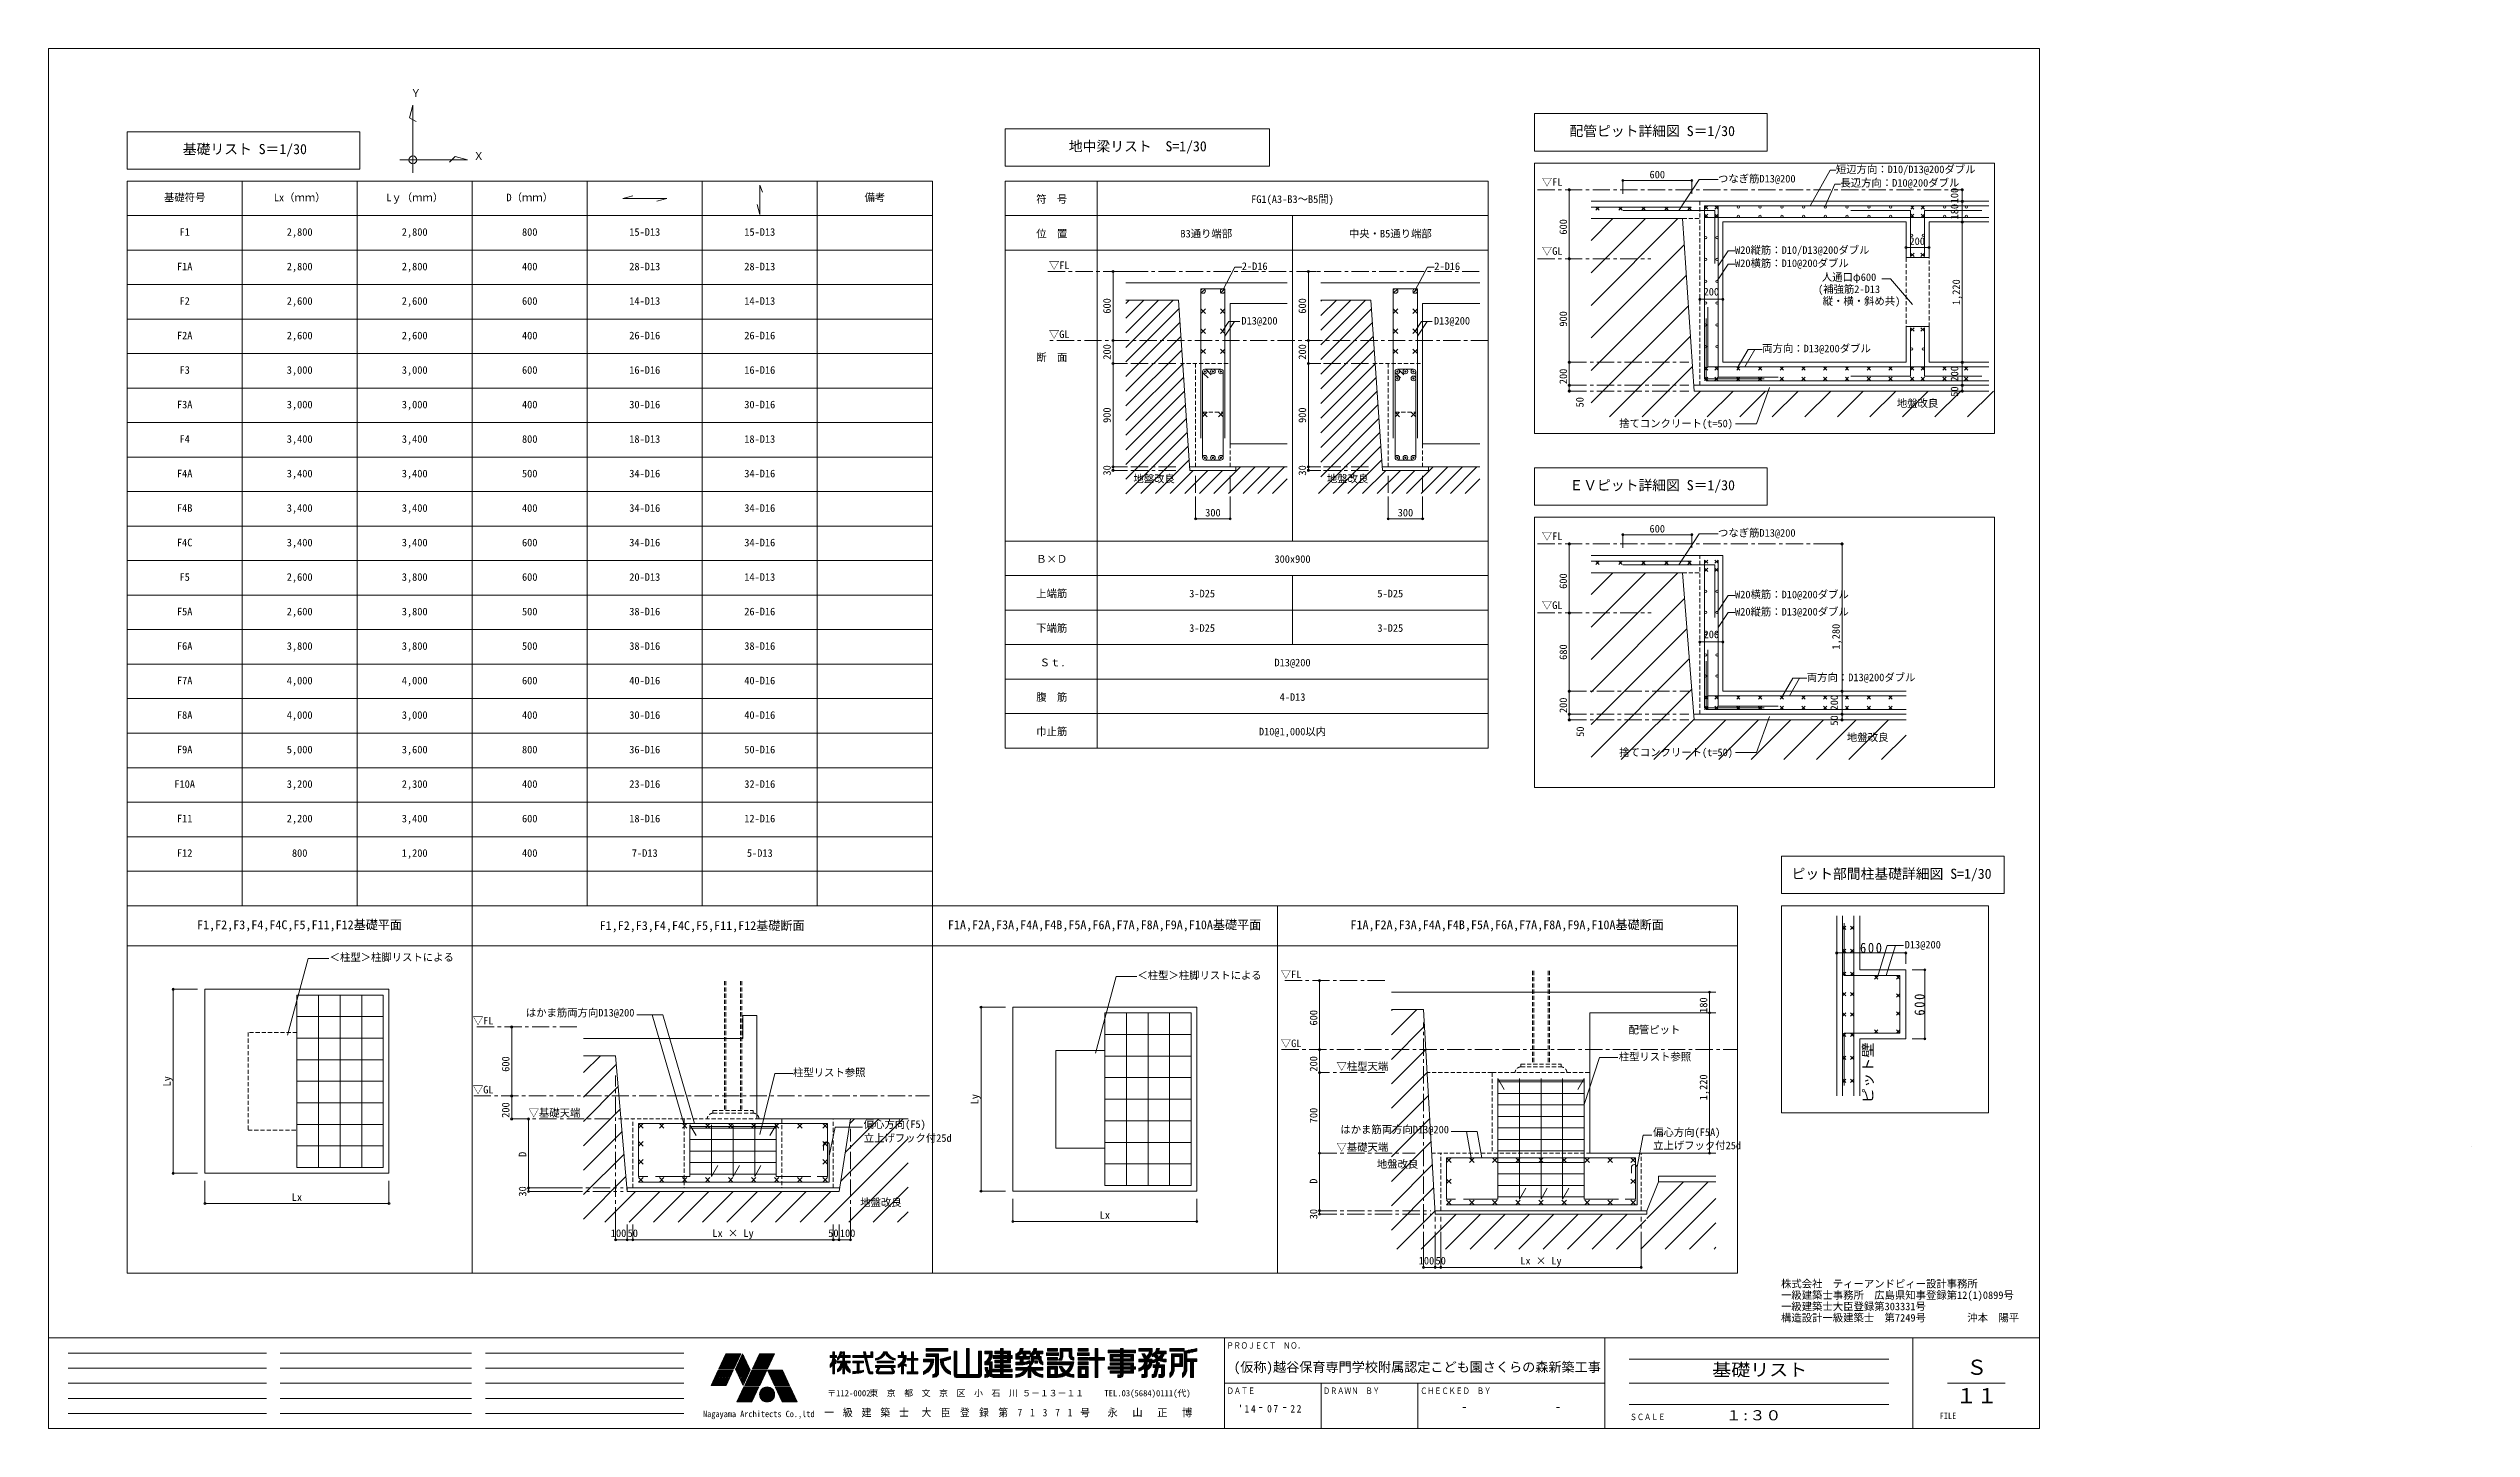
# Model space of a CAD drawing. Units: millimetres at full size, sheet at 1:200, with parts at 1:30. Extents: x -919659 to 1109242, y -84607 to 904409.
# Drawn here: x 9844 to 150283, y -84607 to -4607 of the extents above; entities that cross this region are included whole.
import ezdxf
from ezdxf.enums import TextEntityAlignment as Align

# ---------------------------------------------------------------- set-up
doc = ezdxf.new("R2010")
doc.units = ezdxf.units.MM
doc.header["$LTSCALE"] = 200
doc.header["$PDMODE"] = 32
doc.header["$PDSIZE"] = 120
doc.linetypes.add('CHAIN1', pattern=[8, 5, -1, 1, -1])
doc.linetypes.add('DASHED1', pattern=[1.8, 1.2, -0.6])
for name, color, linetype, lineweight in [('7-8_', 7, 'Continuous', 9), ('8-0_', 7, 'Continuous', 9), ('8-1_', 7, 'Continuous', 9), ('8-2_', 4, 'Continuous', 5), ('8-4_', 7, 'Continuous', 9), ('8-6_', 3, 'DASHED1', 13), ('8-7_寸法', 7, 'Continuous', 5), ('8-8_', 7, 'Continuous', 9), ('8-F_予備１', 4, 'CHAIN1', 5)]:
    doc.layers.add(name, color=color, linetype=linetype, lineweight=lineweight)
doc.styles.add('ＭＳ ゴシック', font='')
doc.styles.get('ＭＳ ゴシック').set_extended_font_data('MS Gothic')

msp = doc.modelspace()

# ---------------------------------------------------------------- texts
at = {"layer": '7-8_', "style": 'ＭＳ ゴシック'}
for s, height, p in [('株式会社\u3000ティーアンドピィー設計事務所', 439.9, (110263.2, -76567.8)), ('一級建築士事務所\u3000広島県知事登録第12(1)0899号', 439.9, (110263.2, -77224.1)), ('一級建築士大臣登録第303331号', 439.9, (110263.2, -77880.3)), ('構造設計一級建築士\u3000第7249号\u3000\u3000\u3000\u3000沖本\u3000陽平', 439.9, (110263.2, -78536.6)), ('〒112-0002', 366.6, (54981.2, -82850.6)), ('東  京  都  文  京  区  小  石  川 ５－１３－１１', 366.6, (57420.2, -82850.6)), ('TEL.03(5684)0111(代)', 366.6, (71042.5, -82850.6))]:
    msp.add_text(s, height=height, dxfattribs=at).set_placement(p, align=Align.BOTTOM_LEFT)
for s, height, width, p in [('ＰＲＯＪＥＣＴ\u3000ＮＯ．', 366.6, 0.8, (78127.8, -80087.9)), ('基礎リスト', 733.1, 1.1, (106277.2, -81781.6)), ('ＤＡＴＥ', 366.6, 0.8, (78139.5, -82712.9)), ('ＤＲＡＷＮ\u3000ＢＹ', 366.6, 0.8, (83717.6, -82712.9)), ('ＣＨＥＣＫＥＤ\u3000ＢＹ', 366.6, 0.8, (89352.8, -82712.9)), ('Nagayama Architects Co.,ltd', 366.6, 0.8, (47782.6, -84054.9)), ('ＳＣＡＬＥ', 366.6, 0.8, (101502.2, -84230)), ('１:３０', 586.5, 1.15, (107058.5, -84306.6)), ('FILE', 366.6, 0.8, (119461.3, -84171))]:
    msp.add_text(s, height=height, dxfattribs=dict(at, width=width)).set_placement(p, align=Align.BOTTOM_LEFT)
at = {"layer": '7-8_', "color": 3, "style": 'ＭＳ ゴシック'}
for s, height, p in [('(仮称)越谷保育専門学校附属認定こども園さくらの森新築工事', 557.2, (78541.4, -81486.6)), ('Ｓ', 879.8, (121004.9, -81757)), ('１１', 879.8, (120404.9, -83406.2))]:
    msp.add_text(s, height=height, dxfattribs=at).set_placement(p, align=Align.BOTTOM_LEFT)
at = {"layer": '7-8_', "char_height": 439.9, "attachment_point": 7, "style": 'ＭＳ ゴシック'}
for s, insert in [('\\T1.27;\\W0.95;一\\~級\\~建\\~築\\~士', (54804.6, -83950.1)), ('\\T1.35;\\W0.9;大\\~臣\\~登\\~録\\~第\\~7\\~1\\~3\\~7\\~1\\~号', (60454.6, -83950.1)), ('\\T1.2;永\u3000山\u3000正\u3000博', (71223.6, -83950.1)), ("\\T1.38;\\W0.9;'14", (78800.1, -83681.6)), ('\\T1.36;\\W0.9;07', (80477.2, -83681.6)), ('\\T1.36;\\W0.9;22', (81826.2, -83681.6))]:
    msp.add_mtext(s, dxfattribs=dict(at, insert=insert))
at = {"layer": '8-0_', "style": 'ＭＳ ゴシック'}
for s, height, p in [('Ｙ', 439.9, (30834.8, -7549.2)), ('基礎リスト S＝1/30', 586.5, (17630.8, -10907.3)), ('Ｘ', 439.9, (34481.4, -11195.9)), ('地中梁リスト  S=1/30', 586.5, (68984.6, -10746.2)), ('基礎符号', 439.9, (16540.1, -13597.4)), ('Lx（ｍｍ）', 439.9, (22906.8, -13597.4)), ('Lｙ（ｍｍ）', 439.9, (29423.5, -13597.4)), ('D（ｍｍ）', 439.9, (36390.1, -13597.4)), ('備考', 439.9, (57140.1, -13597.4)), ('符\u3000号', 439.9, (67094.6, -13694)), ('FG1(A3-B3～B5間)', 439.9, (79551.2, -13694)), ('F1', 439.9, (17440.1, -15597.4)), ('2,800', 439.9, (23656.8, -15597.4)), ('2,800', 439.9, (30323.5, -15597.4)), ('800', 439.9, (37290.1, -15597.4)), ('15-D13', 439.9, (43506.8, -15597.4)), ('15-D13', 439.9, (50173.5, -15597.4)), ('位\u3000置', 439.9, (67094.6, -15694)), ('B3通り端部', 439.9, (75451.2, -15694)), ('中央・B5通り端部', 439.9, (85217.9, -15694)), ('F1A', 439.9, (17290.1, -17597.4)), ('2,800', 439.9, (23656.8, -17597.4)), ('2,800', 439.9, (30323.5, -17597.4)), ('400', 439.9, (37290.1, -17597.4)), ('28-D13', 439.9, (43506.8, -17597.4)), ('28-D13', 439.9, (50173.5, -17597.4)), ('▽FL', 439.9, (67829.1, -17526.5)), ('F2', 439.9, (17440.1, -19597.4)), ('2,600', 439.9, (23656.8, -19597.4)), ('2,600', 439.9, (30323.5, -19597.4)), ('600', 439.9, (37290.1, -19597.4)), ('14-D13', 439.9, (43506.8, -19597.4)), ('14-D13', 439.9, (50173.5, -19597.4)), ('F2A', 439.9, (17290.1, -21597.4)), ('2,600', 439.9, (23656.8, -21597.4)), ('2,600', 439.9, (30323.5, -21597.4)), ('400', 439.9, (37290.1, -21597.4)), ('26-D16', 439.9, (43506.8, -21597.4)), ('26-D16', 439.9, (50173.5, -21597.4)), ('▽GL', 439.9, (67829.1, -21526.5)), ('断\u3000面', 439.9, (67094.6, -22860.7)), ('F3', 439.9, (17440.1, -23597.4)), ('3,000', 439.9, (23656.8, -23597.4)), ('3,000', 439.9, (30323.5, -23597.4)), ('600', 439.9, (37290.1, -23597.4)), ('16-D16', 439.9, (43506.8, -23597.4)), ('16-D16', 439.9, (50173.5, -23597.4)), ('F3A', 439.9, (17290.1, -25597.4)), ('3,000', 439.9, (23656.8, -25597.4)), ('3,000', 439.9, (30323.5, -25597.4)), ('400', 439.9, (37290.1, -25597.4)), ('30-D16', 439.9, (43506.8, -25597.4)), ('30-D16', 439.9, (50173.5, -25597.4)), ('F4', 439.9, (17440.1, -27597.4)), ('3,400', 439.9, (23656.8, -27597.4)), ('3,400', 439.9, (30323.5, -27597.4)), ('800', 439.9, (37290.1, -27597.4)), ('18-D13', 439.9, (43506.8, -27597.4)), ('18-D13', 439.9, (50173.5, -27597.4)), ('F4A', 439.9, (17290.1, -29597.4)), ('3,400', 439.9, (23656.8, -29597.4)), ('3,400', 439.9, (30323.5, -29597.4)), ('500', 439.9, (37290.1, -29597.4)), ('34-D16', 439.9, (43506.8, -29597.4)), ('34-D16', 439.9, (50173.5, -29597.4)), ('F4B', 439.9, (17290.1, -31597.4)), ('3,400', 439.9, (23656.8, -31597.4)), ('3,400', 439.9, (30323.5, -31597.4)), ('400', 439.9, (37290.1, -31597.4)), ('34-D16', 439.9, (43506.8, -31597.4)), ('34-D16', 439.9, (50173.5, -31597.4)), ('F4C', 439.9, (17290.1, -33597.4)), ('3,400', 439.9, (23656.8, -33597.4)), ('3,400', 439.9, (30323.5, -33597.4)), ('600', 439.9, (37290.1, -33597.4)), ('34-D16', 439.9, (43506.8, -33597.4)), ('34-D16', 439.9, (50173.5, -33597.4)), ('F5', 439.9, (17440.1, -35597.4)), ('2,600', 439.9, (23656.8, -35597.4)), ('3,800', 439.9, (30323.5, -35597.4)), ('600', 439.9, (37290.1, -35597.4)), ('20-D13', 439.9, (43506.8, -35597.4)), ('14-D13', 439.9, (50173.5, -35597.4)), ('Ｂ×Ｄ', 439.9, (67094.6, -34554.9)), ('300x900', 439.9, (80901.2, -34554.9)), ('上端筋', 439.9, (67094.6, -36554.9)), ('3-D25', 439.9, (75961.2, -36554.9)), ('5-D25', 439.9, (86867.9, -36554.9)), ('F5A', 439.9, (17290.1, -37597.4)), ('2,600', 439.9, (23656.8, -37597.4)), ('3,800', 439.9, (30323.5, -37597.4)), ('500', 439.9, (37290.1, -37597.4)), ('38-D16', 439.9, (43506.8, -37597.4)), ('26-D16', 439.9, (50173.5, -37597.4)), ('下端筋', 439.9, (67094.6, -38554.9)), ('F6A', 439.9, (17290.1, -39597.4)), ('3,800', 439.9, (23656.8, -39597.4)), ('3,800', 439.9, (30323.5, -39597.4)), ('500', 439.9, (37290.1, -39597.4)), ('38-D16', 439.9, (43506.8, -39597.4)), ('38-D16', 439.9, (50173.5, -39597.4)), ('3-D25', 439.9, (75959.6, -38554.9)), ('3-D25', 439.9, (86867.9, -38554.9)), ('Ｓｔ.', 439.9, (67292.9, -40554.9)), ('D13@200', 439.9, (80901.2, -40554.9)), ('F7A', 439.9, (17290.1, -41597.4)), ('4,000', 439.9, (23656.8, -41597.4)), ('4,000', 439.9, (30323.5, -41597.4)), ('600', 439.9, (37290.1, -41597.4)), ('40-D16', 439.9, (43506.8, -41597.4)), ('40-D16', 439.9, (50173.5, -41597.4)), ('腹\u3000筋', 439.9, (67094.6, -42554.9)), ('4-D13', 439.9, (81201.2, -42554.9)), ('F8A', 439.9, (17290.1, -43597.4)), ('4,000', 439.9, (23656.8, -43597.4)), ('3,000', 439.9, (30323.5, -43597.4)), ('400', 439.9, (37290.1, -43597.4)), ('30-D16', 439.9, (43506.8, -43597.4)), ('40-D16', 439.9, (50173.5, -43597.4)), ('巾止筋', 439.9, (67094.6, -44554.9)), ('D10@1,000以内', 439.9, (80001.2, -44554.9)), ('F9A', 439.9, (17290.1, -45597.4)), ('5,000', 439.9, (23656.8, -45597.4)), ('3,600', 439.9, (30323.5, -45597.4)), ('800', 439.9, (37290.1, -45597.4)), ('36-D16', 439.9, (43506.8, -45597.4)), ('50-D16', 439.9, (50173.5, -45597.4)), ('F10A', 439.9, (17140.1, -47597.4)), ('3,200', 439.9, (23656.8, -47597.4)), ('2,300', 439.9, (30323.5, -47597.4)), ('400', 439.9, (37290.1, -47597.4)), ('23-D16', 439.9, (43506.8, -47597.4)), ('32-D16', 439.9, (50173.5, -47597.4)), ('F11', 439.9, (17290.1, -49597.4)), ('2,200', 439.9, (23656.8, -49597.4)), ('3,400', 439.9, (30323.5, -49597.4)), ('600', 439.9, (37290.1, -49597.4)), ('18-D16', 439.9, (43506.8, -49597.4)), ('12-D16', 439.9, (50173.5, -49597.4)), ('F12', 439.9, (17290.1, -51597.4)), ('800', 439.9, (23956.8, -51597.4)), ('1,200', 439.9, (30323.5, -51597.4)), ('400', 439.9, (37290.1, -51597.4)), ('7-D13', 439.9, (43656.8, -51597.4)), ('5-D13', 439.9, (50323.5, -51597.4)), ('ピット部間柱基礎詳細図 S=1/30', 586.5, (110871.1, -52916.2)), ('F1,F2,F3,F4,F4C,F5,F11,F12基礎平面', 513.2, (18456.8, -55814)), ('F1,F2,F3,F4,F4C,F5,F11,F12基礎断面', 513.2, (41790.1, -55864)), ('F1A,F2A,F3A,F4A,F4B,F5A,F6A,F7A,F8A,F9A,F10A基礎平面', 513.2, (61973.5, -55814)), ('F1A,F2A,F3A,F4A,F4B,F5A,F6A,F7A,F8A,F9A,F10A基礎断面', 513.2, (85306.8, -55814)), ('D13@200', 439.9, (117429.9, -56909.3)), ('▽FL', 439.9, (81266.3, -58629.9)), ('はかま筋両方向D13@200', 439.9, (37511.5, -60852.1)), ('▽FL', 439.9, (34441.2, -61313.8)), ('▽GL', 439.9, (81266.3, -62629.9)), ('▽柱型天端', 439.9, (84496.5, -63958.9)), ('▽GL', 439.9, (34441.2, -65313.8)), ('▽基礎天端', 439.9, (37671.4, -66660.9)), ('▽基礎天端', 439.9, (84496.5, -68643.6)), ('Lx', 439.9, (23948.4, -71540.8)), ('地盤改良', 439.9, (56892.6, -71849.8)), ('Lx', 439.9, (70773.5, -72578.9)), ('100', 439.9, (42438.3, -73632.9)), ('50', 439.9, (43412, -73633.7)), ('Lx × Ly', 439.9, (48325.6, -73633.7)), ('50', 439.9, (55039.3, -73633.7)), ('100', 439.9, (55713, -73632.9))]:
    msp.add_text(s, height=height, dxfattribs=at).set_placement(p, align=Align.BOTTOM_LEFT)
for s, p in [('600', (83518.1, -61243.6)), ('180', (106116.5, -60510.3)), ('600', (36693, -63927.6)), ('200', (83518.1, -63916.1)), ('Ly', (17049.8, -64778.2)), ('1,220', (106116.5, -65576.9)), ('200', (36693, -66594.2)), ('Ly', (63874.9, -65816.3)), ('700', (83518.1, -66910.3)), ('D', (37671.4, -68860.9)), ('D', (83518.1, -70416.7)), ('30', (37671.4, -71160.9)), ('30', (83518.1, -72476.9))]:
    msp.add_text(s, height=439.9, rotation=90, dxfattribs=at).set_placement(p, align=Align.BOTTOM_LEFT)
at = {"layer": '8-0_', "style": 'ＭＳ ゴシック', "width": 1.1}
msp.add_text('ピット壁', height=586.5, rotation=90, dxfattribs=at).set_placement((115769.7, -65744.3), align=Align.BOTTOM_LEFT)
at = {"layer": '8-0_', "insert": (114840.4, -57039.5), "char_height": 586.5, "attachment_point": 7, "style": 'ＭＳ ゴシック'}
msp.add_mtext('\\T1.27;\\W0.9;600', dxfattribs=at)
at = {"layer": '8-0_', "insert": (118591.2, -60670.7), "char_height": 586.5, "attachment_point": 7, "rotation": 90, "style": 'ＭＳ ゴシック'}
msp.add_mtext('\\T1.27;\\W0.9;600', dxfattribs=at)
at = {"layer": '8-1_', "style": 'ＭＳ ゴシック'}
for s, p in [('人通口φ600', (112628.6, -18216.5)), ('(補強筋2-D13', (112407.9, -18912.1)), ('縦・横・斜め共)', (112676.6, -19602.7))]:
    msp.add_text(s, height=439.9, dxfattribs=at).set_placement(p, align=Align.BOTTOM_LEFT)
at = {"layer": '8-2_', "color": 7, "style": 'ＭＳ ゴシック'}
for p in [(72729.4, -29896.7), (83942, -29896.7)]:
    msp.add_text('地盤改良', height=439.9, dxfattribs=at).set_placement(p, align=Align.BOTTOM_LEFT)
at = {"layer": '8-4_', "style": 'ＭＳ ゴシック'}
for s, p in [('偏心方向(F5)', (57095.4, -67318.5)), ('偏心方向(F5A)', (102850, -67782.9)), ('立上げフック付25d', (57095.4, -68118.5)), ('立上げフック付25d', (102850, -68547.5))]:
    msp.add_text(s, height=439.9, dxfattribs=at).set_placement(p, align=Align.BOTTOM_LEFT)
at = {"layer": '8-7_寸法', "style": 'ＭＳ ゴシック'}
for s, p in [('600', (102640.8, -12266.5)), ('200', (117706, -16130.7)), ('200', (105772.6, -19058.8)), ('300', (76887.3, -31866.1)), ('300', (88044.3, -31866.1)), ('600', (102640.8, -32797.7)), ('200', (105772.6, -38923.3)), ('100', (89263.4, -75225.9)), ('50', (90237.1, -75226.7)), ('Lx × Ly', (95150.7, -75226.7))]:
    msp.add_text(s, height=439.9, dxfattribs=at).set_placement(p, align=Align.BOTTOM_LEFT)
for s, p in [('180', (120665.6, -14516.1)), ('600', (71545.1, -19981.3)), ('600', (82868.2, -19981.3)), ('200', (71545.1, -22648)), ('200', (82868.2, -22648)), ('200', (120665.6, -23916.1)), ('50', (120665.6, -24794.7)), ('900', (71545.1, -26314.7)), ('900', (82868.2, -26314.7)), ('30', (71545.1, -29364.7)), ('30', (82868.2, -29364.7)), ('200', (113696.8, -42980.7)), ('50', (113696.8, -43859.2))]:
    msp.add_text(s, height=439.9, rotation=90, dxfattribs=at).set_placement(p, align=Align.BOTTOM_LEFT)
at = {"layer": '8-8_', "style": 'ＭＳ ゴシック'}
for s, p in [('▽FL', (96398.6, -12700.5)), ('つなぎ筋D13@200', (106610.4, -12507.6)), ('短辺方向：D10/D13@200ダブル', (113442.4, -11966)), ('長辺方向：D10@200ダブル', (113702.3, -12749.5)), ('▽GL', (96398.6, -16700.5)), ('W20縦筋：D10/D13@200ダブル', (107597.2, -16644.4)), ('W20横筋：D10@200ダブル', (107597.2, -17408.2)), ('2-D16', (79009.1, -17580)), ('2-D16', (90166, -17580)), ('D13@200', (78987, -20743.2)), ('D13@200', (90143.9, -20743.2)), ('両方向：D13@200ダブル', (109171, -22351.3)), ('地盤改良', (116973.3, -25526.3)), ('捨てコンクリート(t=50)', (100879.8, -26696.1)), ('▽FL', (96398.6, -33231.7)), ('つなぎ筋D13@200', (106610.4, -33038.8)), ('W20横筋：D10@200ダブル', (107597.2, -36610.5)), ('▽GL', (96398.6, -37231.7)), ('W20縦筋：D13@200ダブル', (107597.2, -37610.5)), ('両方向：D13@200ダブル', (111756.3, -41415.8)), ('地盤改良', (114085.7, -44890.1)), ('捨てコンクリート(t=50)', (100879.8, -45760.6)), ('＜柱型＞柱脚リストによる', (26139.6, -57640.9)), ('＜柱型＞柱脚リストによる', (72959.6, -58688.4)), ('配管ピット', (101425.2, -61841.9)), ('柱型リスト参照', (100854.7, -63406.2)), ('柱型リスト参照', (52999.9, -64319.5)), ('はかま筋両方向D13@200', (84720.3, -67624.2)), ('地盤改良', (86837.3, -69632.5))]:
    msp.add_text(s, height=439.9, dxfattribs=at).set_placement(p, align=Align.BOTTOM_LEFT)
at = {"layer": '8-F_予備１', "color": 7, "style": 'ＭＳ ゴシック'}
for s, p in [('配管ピット詳細図 S＝1/30', (97998.6, -9861.1)), ('ＥＶピット詳細図 S＝1/30', (97998.6, -30392.2))]:
    msp.add_text(s, height=586.5, dxfattribs=at).set_placement(p, align=Align.BOTTOM_LEFT)
for s, p in [('100', (120665.6, -13582.8)), ('600', (97991.9, -15399.5)), ('1,220', (120765.6, -19482.8)), ('900', (97991.9, -20732.8)), ('200', (97991.9, -24066.1)), ('50', (98949.2, -25412.9)), ('600', (97991.9, -35930.7)), ('680', (97991.9, -40047.3)), ('1,280', (113796.8, -39452.8)), ('200', (97991.9, -43130.7)), ('50', (98977.4, -44509.4))]:
    msp.add_text(s, height=439.9, rotation=90, dxfattribs=at).set_placement(p, align=Align.BOTTOM_LEFT)

# ---------------------------------------------------------------- hatches: boundary and pattern name
at = {"layer": '8-1_'}
for points in [[(76903.6, -23331.3, 1), (76830.6, -23331.3, 1)], [(77370.3, -23331.3, 1), (77297.3, -23331.3, 1)], [(77837, -23331.3, 1), (77764, -23331.3, 1)], [(88060.6, -23331.3, 1), (87987.6, -23331.3, 1)], [(88060.6, -23731.3, 1), (87987.6, -23731.3, 1)], [(88527.3, -23331.3, 1), (88454.3, -23331.3, 1)], [(88993.9, -23331.3, 1), (88920.9, -23331.3, 1)], [(88993.9, -23731.3, 1), (88920.9, -23731.3, 1)], [(76903.6, -28331.3, 1), (76830.6, -28331.3, 1)], [(77370.3, -28331.3, 1), (77297.3, -28331.3, 1)], [(77837, -28331.3, 1), (77764, -28331.3, 1)], [(88060.6, -28331.3, 1), (87987.6, -28331.3, 1)], [(88527.3, -28331.3, 1), (88454.3, -28331.3, 1)], [(88993.9, -28331.3, 1), (88920.9, -28331.3, 1)]]:
    msp.add_hatch(color=256, dxfattribs=at).paths.add_polyline_path(points)

# ---------------------------------------------------------------- linework, layer by layer
at = {"layer": '7-8_', "color": 5, "lineweight": 5}
for p, q in [((9844.5, -84606.6), (9844.5, -4606.6)), ((9844.5, -4606.6), (125244.5, -4606.6)), ((125244.5, -84606.6), (125244.5, -4606.6)), ((125244.5, -79356.6), (9844.5, -79356.6)), ((125244.5, -84606.6), (9844.5, -84606.6))]:
    msp.add_line(p, q, dxfattribs=at)
at = {"layer": '7-8_', "color": 3, "lineweight": 13}
for p, q in [((60712.7, -79959.3), (60712.7, -80116.8)), ((60712.7, -79959.3), (61972.7, -79959.3)), ((61972.7, -79959.3), (61972.7, -80116.8)), ((63049, -81481.8), (63049, -79959.3)), ((63049, -79959.3), (63206.5, -79959.3)), ((63206.5, -81481.8), (63206.5, -79959.3)), ((65017.7, -79959.3), (65175.2, -79959.3)), ((65017.7, -80116.8), (65017.7, -79959.3)), ((65175.2, -80116.8), (65175.2, -79959.3)), ((66172.7, -79959.3), (66330.2, -79959.3)), ((66960.2, -79959.3), (67117.7, -79959.3)), ((67747.7, -80116.8), (67747.7, -79959.3)), ((67747.7, -79959.3), (68325.2, -79959.3)), ((68325.2, -80116.8), (68325.2, -79959.3)), ((68482.7, -80379.2), (68482.7, -79959.3)), ((68482.7, -79959.3), (69165.2, -79959.3)), ((69165.2, -79959.3), (69165.2, -80379.2)), ((69532.7, -80116.8), (69532.7, -79959.3)), ((69532.7, -79959.3), (70110.2, -79959.3)), ((70110.2, -80116.8), (70110.2, -79959.3)), ((70504, -80484.3), (70504, -79959.3)), ((70504, -79959.3), (70661.5, -79959.3)), ((70661.5, -80484.3), (70661.5, -79959.3)), ((71974, -80064.3), (71974, -79959.3)), ((72131.5, -79959.3), (71974, -79959.3)), ((73050.2, -79959.3), (73050.2, -80116.8)), ((73811.4, -79959.3), (73050.2, -79959.3)), ((73811.4, -79959.3), (73811.4, -80122.7)), ((74231.5, -79959.3), (74074, -79959.3)), ((74835.2, -79959.3), (74835.2, -80116.8)), ((75675.2, -79959.3), (74835.2, -79959.3)), ((75675.2, -80116.8), (76410.2, -79959.3)), ((75675.2, -79959.3), (75675.2, -81114.3)), ((76410.2, -80119.9), (76410.2, -79959.3)), ((10984.5, -80231.6), (22476.6, -80231.6)), ((10984.5, -81106.6), (22476.6, -81106.6)), ((23276.6, -80231.6), (34368.8, -80231.6)), ((23276.6, -81106.6), (34368.8, -81106.6)), ((35168.8, -80231.6), (46660.9, -80231.6)), ((35168.8, -81106.6), (46660.9, -81106.6)), ((48659.4, -81229.1), (48249.3, -82104.1)), ((48292.8, -82104.1), (48702.9, -81229.1)), ((48336.2, -82104.1), (48746.4, -81229.1)), ((48379.7, -82104.1), (48789.9, -81229.1)), ((48423.2, -82104.1), (48833.4, -81229.1)), ((48466.7, -82104.1), (48876.9, -81229.1)), ((48510.2, -82104.1), (48920.3, -81229.1)), ((48553.7, -82104.1), (48963.8, -81229.1)), ((48597.2, -82104.1), (49007.3, -81229.1)), ((48640.6, -82104.1), (49050.8, -81229.1)), ((48659.4, -81229.1), (49529.2, -81229.1)), ((48684.1, -82104.1), (49094.3, -81229.1)), ((49110.6, -80266.6), (48700.4, -81141.6)), ((48700.4, -81141.6), (49570.2, -81141.6)), ((48727.6, -82104.1), (49137.8, -81229.1)), ((48743.9, -81141.6), (49154.1, -80266.6)), ((48771.1, -82104.1), (49181.3, -81229.1)), ((48787.4, -81141.6), (49197.6, -80266.6)), ((48814.6, -82104.1), (49224.8, -81229.1)), ((48830.9, -81141.6), (49241.1, -80266.6)), ((48858.1, -82104.1), (49268.3, -81229.1)), ((48874.4, -81141.6), (49284.6, -80266.6)), ((48901.6, -82104.1), (49311.7, -81229.1)), ((48917.9, -81141.6), (49328, -80266.6)), ((48945.1, -82104.1), (49355.2, -81229.1)), ((48961.4, -81141.6), (49371.5, -80266.6)), ((48988.5, -82104.1), (49398.7, -81229.1)), ((49004.9, -81141.6), (49415, -80266.6)), ((49032, -82104.1), (49442.2, -81229.1)), ((49048.3, -81141.6), (49458.5, -80266.6)), ((49075.5, -82104.1), (49485.7, -81229.1)), ((49091.8, -81141.6), (49502, -80266.6)), ((49110.6, -80266.6), (49980.3, -80266.6)), ((49529.2, -81229.1), (49119, -82104.1)), ((49135.3, -81141.6), (49545.5, -80266.6)), ((49178.8, -81141.6), (49589, -80266.6)), ((49222.3, -81141.6), (49632.4, -80266.6)), ((49265.8, -81141.6), (49675.9, -80266.6)), ((49309.3, -81141.6), (49719.4, -80266.6)), ((49352.8, -81141.6), (49762.9, -80266.6)), ((49396.2, -81141.6), (49806.4, -80266.6)), ((49439.7, -81141.6), (49849.9, -80266.6)), ((49483.2, -81141.6), (49893.4, -80266.6)), ((49526.7, -81141.6), (49936.9, -80266.6)), ((49980.3, -80266.6), (49570.2, -81141.6)), ((50100.4, -82104.1), (49658.1, -81160.3)), ((49680.2, -81207.5), (50099.1, -80313.8)), ((49702.3, -81254.7), (50121.2, -80361)), ((49724.4, -81301.9), (50143.3, -80408.2)), ((49746.5, -81349.1), (50165.4, -80455.4)), ((49768.7, -81396.3), (50187.6, -80502.5)), ((49790.8, -81443.4), (50209.7, -80549.7)), ((49812.9, -81490.6), (50231.8, -80596.9)), ((49835, -81537.8), (50253.9, -80644.1)), ((49857.1, -81585), (50276, -80691.3)), ((49879.2, -81632.2), (50298.2, -80738.5)), ((49901.4, -81679.4), (50320.3, -80785.7)), ((49923.5, -81726.6), (50342.4, -80832.9)), ((49945.6, -81773.8), (50364.5, -80880.1)), ((49967.7, -81821), (50386.7, -80927.3)), ((49989.8, -81868.2), (50408.8, -80974.5)), ((50012, -81915.4), (50430.9, -81021.7)), ((50034.1, -81962.5), (50453, -81068.8)), ((50056.2, -82009.7), (50475.1, -81116)), ((50078.3, -82056.9), (50497.3, -81163.2)), ((50519.4, -81210.4), (50100.4, -82104.1)), ((50607.2, -81229.1), (50197.1, -82104.1)), ((50650.7, -81229.1), (50240.6, -82104.1)), ((50694.2, -81229.1), (50284.1, -82104.1)), ((50737.7, -81229.1), (50327.5, -82104.1)), ((50781.2, -81229.1), (50371, -82104.1)), ((50824.7, -81229.1), (50414.5, -82104.1)), ((50868.2, -81229.1), (50458, -82104.1)), ((50911.6, -81229.1), (50501.5, -82104.1)), ((50955.1, -81229.1), (50545, -82104.1)), ((50998.6, -81229.1), (50588.5, -82104.1)), ((50607.2, -81229.1), (51477, -81229.1)), ((51042.1, -81229.1), (50631.9, -82104.1)), ((51058.4, -80266.6), (50648.2, -81141.6)), ((50648.2, -81141.6), (51518, -81141.6)), ((51085.6, -81229.1), (50675.4, -82104.1)), ((51101.9, -80266.6), (50691.7, -81141.6)), ((51129.1, -81229.1), (50718.9, -82104.1)), ((51145.4, -80266.6), (50735.2, -81141.6)), ((51172.6, -81229.1), (50762.4, -82104.1)), ((51188.9, -80266.6), (50778.7, -81141.6)), ((51216.1, -81229.1), (50805.9, -82104.1)), ((51232.3, -80266.6), (50822.2, -81141.6)), ((51259.5, -81229.1), (50849.4, -82104.1)), ((51275.8, -80266.6), (50865.7, -81141.6)), ((51303, -81229.1), (50892.9, -82104.1)), ((51319.3, -80266.6), (50909.2, -81141.6)), ((51346.5, -81229.1), (50936.4, -82104.1)), ((51362.8, -80266.6), (50952.7, -81141.6)), ((51390, -81229.1), (50979.8, -82104.1)), ((51406.3, -80266.6), (50996.1, -81141.6)), ((51433.5, -81229.1), (51023.3, -82104.1)), ((51449.8, -80266.6), (51039.6, -81141.6)), ((51928.1, -80266.6), (51058.4, -80266.6)), ((51477, -81229.1), (51066.8, -82104.1)), ((51493.3, -80266.6), (51083.1, -81141.6)), ((51536.8, -80266.6), (51126.6, -81141.6)), ((51580.2, -80266.6), (51170.1, -81141.6)), ((51623.7, -80266.6), (51213.6, -81141.6)), ((51667.2, -80266.6), (51257.1, -81141.6)), ((51710.7, -80266.6), (51300.6, -81141.6)), ((51754.2, -80266.6), (51344, -81141.6)), ((51797.7, -80266.6), (51387.5, -81141.6)), ((51841.2, -80266.6), (51431, -81141.6)), ((51884.7, -80266.6), (51474.5, -81141.6)), ((51925, -82104.1), (51514.9, -81229.1)), ((52384.6, -81229.1), (51514.9, -81229.1)), ((51928.1, -80266.6), (51518, -81141.6)), ((51558.3, -81229.1), (51968.5, -82104.1)), ((51601.8, -81229.1), (52012, -82104.1)), ((51645.3, -81229.1), (52055.5, -82104.1)), ((51688.8, -81229.1), (52099, -82104.1)), ((51732.3, -81229.1), (52142.5, -82104.1)), ((51775.8, -81229.1), (52185.9, -82104.1)), ((51819.3, -81229.1), (52229.4, -82104.1)), ((51862.8, -81229.1), (52272.9, -82104.1)), ((51906.2, -81229.1), (52316.4, -82104.1)), ((51949.7, -81229.1), (52359.9, -82104.1)), ((51993.2, -81229.1), (52403.4, -82104.1)), ((52036.7, -81229.1), (52446.8, -82104.1)), ((52080.2, -81229.1), (52490.3, -82104.1)), ((52123.7, -81229.1), (52533.8, -82104.1)), ((52167.1, -81229.1), (52577.3, -82104.1)), ((52210.6, -81229.1), (52620.8, -82104.1)), ((52254.1, -81229.1), (52664.3, -82104.1)), ((52297.6, -81229.1), (52707.8, -82104.1)), ((52341.1, -81229.1), (52751.2, -82104.1)), ((52794.7, -82104.1), (52384.6, -81229.1)), ((55147.7, -80379.2), (55305.2, -80379.2)), ((55147.7, -80484.3), (55147.7, -80379.2)), ((55305.2, -80484.3), (55147.7, -80484.3)), ((55147.7, -81066.3), (55147.7, -80904.3)), ((55147.7, -81061.8), (55153.9, -81061.8)), ((55147.7, -81065.8), (55148.4, -81065.8)), ((55305.2, -80169.3), (55410.2, -80169.3)), ((55305.2, -80169.3), (55305.2, -80379.2)), ((55305.2, -81429.3), (55305.2, -80904.3)), ((55410.2, -81429.3), (55305.2, -81429.3)), ((55410.2, -80169.3), (55410.2, -80379.2)), ((55410.2, -80379.2), (55515.2, -80379.2)), ((55410.2, -80484.3), (55410.2, -80536.8)), ((55515.2, -80484.3), (55410.2, -80484.3)), ((55410.2, -80799.3), (55410.2, -81429.3)), ((55515.2, -80694.3), (55481.2, -80864.1)), ((55515.2, -80379.2), (55515.2, -80484.3)), ((55567.7, -80641.8), (55567.7, -80499.8)), ((55567.7, -80799.3), (55567.7, -80694.3)), ((55567.7, -80694.3), (55882.7, -80694.3)), ((55777.7, -80799.3), (55567.7, -80799.3)), ((55567.7, -81324.3), (55567.7, -81193.3)), ((55714.3, -80484.3), (55882.7, -80484.3)), ((55830.2, -80169.3), (55724.4, -80169.3)), ((55882.7, -80379.2), (55772.9, -80379.2)), ((55987.7, -80169.3), (55882.7, -80169.3)), ((55882.7, -80169.3), (55882.7, -80379.2)), ((55882.7, -80484.3), (55882.7, -80694.3)), ((55882.7, -80904.3), (55882.7, -81429.3)), ((55882.7, -81429.3), (55987.7, -81429.3)), ((55987.7, -80379.2), (55987.7, -80169.3)), ((56302.7, -80379.2), (55987.7, -80379.2)), ((55987.7, -80694.3), (55987.7, -80484.3)), ((55987.7, -80484.3), (56302.7, -80484.3)), ((55987.7, -80694.3), (56302.7, -80694.3)), ((55987.7, -81429.3), (55987.7, -80956.8)), ((56302.7, -80799.3), (56092.7, -80799.3)), ((56302.7, -80484.3), (56302.7, -80379.2)), ((56302.7, -80694.3), (56302.7, -80799.3)), ((56302.7, -81376.8), (56302.7, -81219.3)), ((57123, -80379.2), (56460.2, -80379.2)), ((56460.2, -80379.2), (56460.2, -80484.3)), ((56460.2, -80484.3), (57144.9, -80484.3)), ((57090.2, -80694.3), (56460.2, -80694.3)), ((56460.2, -81429.3), (56460.2, -81303.3)), ((56722.7, -81295.7), (56722.7, -80799.3)), ((56827.7, -81281.9), (56827.7, -80799.3)), ((56827.7, -80799.3), (57090.2, -80799.3)), ((57090.2, -80169.3), (57197.5, -80169.3)), ((57090.2, -80169.3), (57123, -80379.2)), ((57090.2, -80799.3), (57090.2, -80694.3)), ((57090.2, -81324.3), (57090.2, -81219.3)), ((57144.9, -80484.3), (57354.9, -81345.7)), ((57197.5, -80169.3), (57230.3, -80379.2)), ((57510.2, -80379.2), (57230.3, -80379.2)), ((57252.1, -80484.3), (57454, -81308)), ((57252.1, -80484.3), (57615.2, -80484.3)), ((57474.4, -81324.3), (57615.2, -81324.3)), ((57510.2, -80169.3), (57615.2, -80169.3)), ((57510.2, -80379.2), (57510.2, -80169.3)), ((57615.2, -80484.3), (57615.2, -80169.3)), ((57772.7, -80641.8), (57772.7, -80536.8)), ((57772.7, -80956.8), (58927.7, -80956.8)), ((57772.7, -80956.8), (57772.7, -81061.8)), ((57772.7, -81061.8), (57930.2, -81061.8)), ((57825.9, -81287.4), (57930.2, -81061.8)), ((57877.7, -80694.3), (58822.7, -80694.3)), ((57877.7, -80799.3), (57877.7, -80694.3)), ((58822.7, -80799.3), (57877.7, -80799.3)), ((57924.2, -81429.3), (58776.2, -81429.3)), ((57934.8, -81295.9), (58042.4, -81061.8)), ((57954.5, -81324.3), (58745.9, -81324.3)), ((58042.4, -81061.8), (58658.1, -81061.8)), ((58245.2, -80169.3), (58455.2, -80169.3)), ((58348.8, -80276.7), (58351.6, -80276.7)), ((58765.5, -81295.9), (58658.1, -81061.8)), ((58822.7, -80694.3), (58822.7, -80799.3)), ((58927.7, -80641.8), (58927.7, -80536.8)), ((58927.7, -81061.8), (58927.7, -80956.8)), ((59085.2, -80379.2), (59295.2, -80379.2)), ((59085.2, -80484.3), (59085.2, -80379.2)), ((59085.2, -80484.3), (59397.5, -80484.3)), ((59085.2, -81061.8), (59085.2, -80904.3)), ((59295.2, -80379.2), (59295.2, -80169.3)), ((59295.2, -80169.3), (59400.2, -80169.3)), ((59295.2, -81429.3), (59295.2, -80956.8)), ((59400.2, -81429.3), (59295.2, -81429.3)), ((59400.2, -80169.3), (59400.2, -80379.2)), ((59400.2, -80379.2), (59557.7, -80379.2)), ((59400.2, -80935.6), (59400.2, -81429.3)), ((59557.7, -81009.3), (59400.2, -80935.6)), ((59557.7, -80893.3), (59427.7, -80832.5)), ((59557.7, -80379.2), (59557.7, -80536.8)), ((59557.7, -81009.3), (59557.7, -80893.3)), ((59610.2, -80536.8), (59872.7, -80536.8)), ((59610.2, -80641.8), (59610.2, -80536.8)), ((59610.2, -80641.8), (59872.7, -80641.8)), ((59610.2, -81429.3), (60240.2, -81429.3)), ((59872.7, -80169.3), (59977.7, -80169.3)), ((59872.7, -80536.8), (59872.7, -80169.3)), ((59872.7, -81324.3), (59872.7, -80641.8)), ((59977.7, -80536.8), (59977.7, -80169.3)), ((59977.7, -80536.8), (60240.2, -80536.8)), ((59977.7, -81324.3), (59977.7, -80641.8)), ((59977.7, -80641.8), (60240.2, -80641.8)), ((60240.2, -81324.3), (59977.7, -81324.3)), ((60240.2, -80641.8), (60240.2, -80536.8)), ((60240.2, -81429.3), (60240.2, -81324.3)), ((60555.2, -80589.3), (61158.9, -80589.3)), ((60555.2, -80746.8), (60555.2, -80589.3)), ((60555.2, -80746.8), (60985.9, -80746.8)), ((60555.2, -81481.8), (60555.2, -81309.3)), ((60712.7, -80116.8), (61972.7, -80116.8)), ((60712.7, -80274.3), (61421.5, -80274.3)), ((60712.7, -80274.3), (60712.7, -80431.8)), ((60712.7, -80431.8), (61263.9, -80431.8)), ((61263.9, -81377.3), (61263.9, -80431.8)), ((61421.5, -81451.1), (61421.5, -80274.3)), ((61526.4, -80589.3), (62130.2, -80431.8)), ((61692.9, -80708.6), (62130.2, -80594.5)), ((62130.2, -80594.5), (62130.2, -80431.8)), ((62130.2, -81481.8), (62130.2, -81309.3)), ((62340.2, -80116.8), (62340.2, -81534.3)), ((62340.2, -80116.8), (62497.7, -80116.8)), ((62497.7, -80116.8), (62497.7, -81429.3)), ((63757.7, -80116.8), (63757.7, -81429.3)), ((63757.7, -80116.8), (63915.2, -80116.8)), ((63915.2, -80116.8), (63915.2, -81534.3)), ((64125.2, -80116.8), (64545.2, -80116.8)), ((64125.2, -80116.8), (64125.2, -80274.3)), ((64125.2, -80274.3), (64387.7, -80274.3)), ((64125.2, -80746.8), (64125.2, -80904.3)), ((64387.7, -80904.3), (64125.2, -80904.3)), ((64282.7, -81061.8), (64125.2, -81061.8)), ((64240.8, -81412.3), (64240.8, -81414.7)), ((64545.2, -80746.8), (64362.3, -80746.8)), ((64387.7, -80904.3), (64387.7, -81061.8)), ((64495.5, -81432.4), (64495.5, -81433.9)), ((64545.2, -80116.8), (64545.2, -80379.2)), ((64545.2, -80746.8), (64545.2, -81219.3)), ((64597.7, -80379.2), (65017.7, -80379.2)), ((64597.7, -80379.2), (64597.7, -80536.8)), ((64597.7, -80536.8), (65017.7, -80536.8)), ((64597.7, -81166.8), (65017.7, -81166.8)), ((64597.7, -81166.8), (64597.7, -81324.3)), ((64597.7, -81324.3), (65017.7, -81324.3)), ((64702.7, -80116.8), (65017.7, -80116.8)), ((64702.7, -80116.8), (64702.7, -80274.3)), ((64702.7, -80274.3), (65017.7, -80274.3)), ((64702.7, -80641.8), (65017.7, -80641.8)), ((64702.7, -80641.8), (64702.7, -80799.3)), ((64702.7, -80799.3), (65017.7, -80799.3)), ((64702.7, -80904.3), (65017.7, -80904.3)), ((64702.7, -80904.3), (64702.7, -81061.8)), ((64702.7, -81061.8), (65017.7, -81061.8)), ((65017.7, -80379.2), (65017.7, -80274.3)), ((65017.7, -80641.8), (65017.7, -80536.8)), ((65017.7, -80904.3), (65017.7, -80799.3)), ((65017.7, -81166.8), (65017.7, -81061.8)), ((65017.7, -81481.8), (65017.7, -81324.3)), ((65175.2, -80116.8), (65595.2, -80116.8)), ((65175.2, -80274.3), (65437.7, -80274.3)), ((65175.2, -80379.2), (65175.2, -80274.3)), ((65175.2, -80379.2), (65437.7, -80379.2)), ((65175.2, -80536.8), (65437.7, -80536.8)), ((65175.2, -80641.8), (65175.2, -80536.8)), ((65175.2, -80641.8), (65437.7, -80641.8)), ((65175.2, -80799.3), (65595.2, -80799.3)), ((65175.2, -80904.3), (65175.2, -80799.3)), ((65175.2, -80904.3), (65595.2, -80904.3)), ((65175.2, -81166.8), (65175.2, -81061.8)), ((65175.2, -81061.8), (65595.2, -81061.8)), ((65175.2, -81166.8), (65700.2, -81166.8)), ((65175.2, -81324.3), (65700.2, -81324.3)), ((65175.2, -81481.8), (65175.2, -81324.3)), ((65437.7, -80379.2), (65437.7, -80274.3)), ((65437.7, -80641.8), (65437.7, -80536.8)), ((65595.2, -80379.2), (65595.2, -80116.8)), ((65595.2, -80379.2), (65700.2, -80379.2)), ((65595.2, -80536.8), (65700.2, -80536.8)), ((65595.2, -80799.3), (65595.2, -80536.8)), ((65595.2, -81061.8), (65595.2, -80904.3)), ((65700.2, -80536.8), (65700.2, -80379.2)), ((65700.2, -81324.3), (65700.2, -81166.8)), ((65910.2, -80274.3), (65910.2, -80578.8)), ((65910.2, -80431.8), (66330.2, -80431.8)), ((65910.2, -80578.8), (66172.7, -80578.8)), ((65910.2, -80757.3), (66172.7, -80757.3)), ((65910.2, -80757.3), (65910.2, -80904.3)), ((65910.2, -80904.3), (66330.2, -80904.3)), ((65910.2, -81061.8), (66619, -81061.8)), ((66172.7, -80578.8), (66172.7, -80757.3)), ((66211.7, -80274.3), (66330.2, -80274.3)), ((66303.5, -80116.8), (66750.2, -80116.8)), ((66330.2, -80274.3), (66330.2, -80431.8)), ((66330.2, -80578.8), (66330.2, -80757.3)), ((66330.2, -80578.8), (66697.7, -80578.8)), ((66487.8, -80274.3), (66750.2, -80274.3)), ((66487.8, -80274.3), (66487.8, -80431.8)), ((66487.8, -80431.8), (66697.7, -80431.8)), ((66619, -80983), (66619, -81061.8)), ((66619, -80983), (66776.5, -80983)), ((66697.7, -80578.8), (66697.7, -80431.8)), ((66697.7, -80983), (66697.7, -80668)), ((66750.2, -80433.5), (66750.2, -80116.8)), ((66750.2, -80431.8), (66760.8, -80431.8)), ((66776.5, -80983), (66776.5, -81061.8)), ((66776.5, -81061.8), (67485.2, -81061.8)), ((66776.5, -81219.3), (66828.3, -81219.3)), ((66776.5, -81219.3), (66776.5, -81639.3)), ((66802.7, -80578.8), (66802.7, -80431.8)), ((66802.7, -80431.8), (67117.7, -80431.8)), ((66960.2, -80578.8), (67222.8, -80578.8)), ((66999.1, -80274.3), (67117.7, -80274.3)), ((67007.4, -81219.3), (67485.2, -81219.3)), ((67012.7, -80678.5), (67012.7, -80825.5)), ((67012.7, -80678.5), (67170.2, -80678.5)), ((67012.7, -80825.5), (67170.2, -80825.5)), ((67091, -80116.8), (67485.2, -80116.8)), ((67117.7, -80431.8), (67117.7, -80274.3)), ((67170.2, -80678.5), (67170.2, -80825.5)), ((67275.2, -80274.3), (67485.2, -80274.3)), ((67275.2, -80431.8), (67275.2, -80274.3)), ((67275.2, -80431.8), (67380.2, -80431.8)), ((67380.2, -80578.8), (67380.2, -80431.8)), ((67458.9, -80904.3), (67485.2, -80904.3)), ((67485.2, -80274.3), (67485.2, -80116.8)), ((67485.2, -80912.1), (67485.2, -80746.8)), ((67485.2, -81219.3), (67485.2, -81061.8)), ((67695.2, -80221.8), (68377.7, -80221.8)), ((67695.2, -80379.2), (67695.2, -80221.8)), ((67695.2, -80379.2), (68377.7, -80379.2)), ((67747.7, -80116.8), (68325.2, -80116.8)), ((67747.7, -80641.8), (67747.7, -80484.3)), ((67747.7, -80484.3), (68325.2, -80484.3)), ((67747.7, -80641.8), (68325.2, -80641.8)), ((67747.7, -80904.3), (67747.7, -80746.8)), ((67747.7, -80746.8), (68325.2, -80746.8)), ((67747.7, -80904.3), (68325.2, -80904.3)), ((67747.7, -81639.3), (67747.7, -81009.3)), ((67747.7, -81009.3), (68325.2, -81009.3)), ((67905.2, -81481.8), (67905.2, -81166.8)), ((67905.2, -81166.8), (68167.7, -81166.8)), ((68167.7, -81481.8), (68167.7, -81166.8)), ((68325.2, -80641.8), (68325.2, -80484.3)), ((68325.2, -80904.3), (68325.2, -80746.8)), ((68325.2, -81639.3), (68325.2, -81009.3)), ((68377.7, -80379.2), (68377.7, -80221.8)), ((68377.7, -80641.8), (68571.8, -80641.8)), ((68377.7, -80746.8), (69270.2, -80746.8)), ((68377.7, -80904.3), (68377.7, -80746.8)), ((68377.7, -80904.3), (69078.1, -80904.3)), ((68430.6, -81009.3), (68600, -81009.3)), ((68640.2, -80379.2), (68640.2, -80116.8)), ((68640.2, -80116.8), (69007.7, -80116.8)), ((68669.6, -81377.9), (68669.6, -81384.2)), ((68807.5, -81290.4), (68814.1, -81290.4)), ((68947.8, -81383.4), (68947.8, -81387)), ((69007.7, -80116.8), (69007.7, -80379.2)), ((69270.2, -80484.3), (69270.2, -80641.8)), ((69480.2, -80221.8), (70162.7, -80221.8)), ((69480.2, -80379.2), (69480.2, -80221.8)), ((69480.2, -80379.2), (70162.7, -80379.2)), ((69532.7, -80116.8), (70110.2, -80116.8)), ((69532.7, -80484.3), (70110.2, -80484.3)), ((69532.7, -80641.8), (69532.7, -80484.3)), ((69532.7, -80641.8), (70110.2, -80641.8)), ((69532.7, -80746.8), (70110.2, -80746.8)), ((69532.7, -80904.3), (69532.7, -80746.8)), ((69532.7, -80904.3), (70110.2, -80904.3)), ((69532.7, -81009.3), (70110.2, -81009.3)), ((69532.7, -81639.3), (69532.7, -81009.3)), ((69690.2, -81481.8), (69690.2, -81166.8)), ((69690.2, -81166.8), (69952.7, -81166.8)), ((69952.7, -81481.8), (69952.7, -81166.8)), ((70110.2, -80641.8), (70110.2, -80484.3)), ((70110.2, -80904.3), (70110.2, -80746.8)), ((70110.2, -81639.3), (70110.2, -81009.3)), ((70162.7, -80379.2), (70162.7, -80221.8)), ((70162.7, -80641.8), (70162.7, -80484.3)), ((70162.7, -80484.3), (70504, -80484.3)), ((70162.7, -80641.8), (70504, -80641.8)), ((70504, -81639.3), (70504, -80641.8)), ((70661.5, -80484.3), (71055.2, -80484.3)), ((70661.5, -81639.3), (70661.5, -80641.8)), ((70661.5, -80641.8), (71055.2, -80641.8)), ((71055.2, -80641.8), (71055.2, -80484.3)), ((71974, -80064.3), (71265.2, -80064.3)), ((71265.2, -80064.3), (71265.2, -80211.3)), ((71974, -80211.3), (71265.2, -80211.3)), ((71974, -81030.3), (71265.2, -81030.3)), ((71265.2, -81030.3), (71265.2, -81156.3)), ((71974, -81156.3), (71265.2, -81156.3)), ((71974, -80316.3), (71370.2, -80316.3)), ((71370.2, -80316.3), (71370.2, -80694.3)), ((71974, -80694.3), (71370.2, -80694.3)), ((71974, -80799.3), (71370.2, -80799.3)), ((71370.2, -80799.3), (71370.2, -80925.3)), ((71974, -80925.3), (71370.2, -80925.3)), ((71974, -81261.3), (71370.2, -81261.3)), ((71370.2, -81261.3), (71370.2, -81387.3)), ((71974, -81387.3), (71370.2, -81387.3)), ((71974, -80442.3), (71527.7, -80442.3)), ((71527.7, -80442.3), (71527.7, -80568.3)), ((71974, -80568.3), (71527.7, -80568.3)), ((71974, -80316.3), (71974, -80211.3)), ((71974, -80568.3), (71974, -80442.3)), ((71974, -80799.3), (71974, -80694.3)), ((71974, -81030.3), (71974, -80925.3)), ((71974, -81261.3), (71974, -81156.3)), ((71974, -81492.3), (71974, -81387.3)), ((72840.2, -80211.3), (72131.5, -80211.3)), ((72131.5, -80316.3), (72131.5, -80211.3)), ((72735.2, -80316.3), (72131.5, -80316.3)), ((72577.7, -80442.3), (72131.5, -80442.3)), ((72131.5, -80568.3), (72131.5, -80442.3)), ((72577.7, -80568.3), (72131.5, -80568.3)), ((72735.2, -80694.3), (72131.5, -80694.3)), ((72131.5, -80799.3), (72131.5, -80694.3)), ((72735.2, -80799.3), (72131.5, -80799.3)), ((72577.7, -80925.3), (72131.5, -80925.3)), ((72131.5, -81030.3), (72131.5, -80925.3)), ((72577.7, -81030.3), (72131.5, -81030.3)), ((72577.7, -81156.3), (72131.5, -81156.3)), ((72131.5, -81261.3), (72131.5, -81156.3)), ((72577.7, -81261.3), (72131.5, -81261.3)), ((72735.2, -81387.3), (72131.5, -81387.3)), ((72131.5, -81492.3), (72131.5, -81387.3)), ((72577.7, -80568.3), (72577.7, -80442.3)), ((72577.7, -81030.3), (72577.7, -80925.3)), ((72577.7, -81261.3), (72577.7, -81156.3)), ((72735.2, -80694.3), (72735.2, -80316.3)), ((72735.2, -81030.3), (72735.2, -80799.3)), ((72840.2, -81030.3), (72735.2, -81030.3)), ((72735.2, -81387.3), (72735.2, -81156.3)), ((72840.2, -81156.3), (72735.2, -81156.3)), ((72840.2, -80211.3), (72840.2, -80064.3)), ((72840.2, -81156.3), (72840.2, -81030.3)), ((73654, -80116.8), (73050.2, -80116.8)), ((73365.2, -80589.3), (73050.2, -80589.3)), ((73050.2, -80589.3), (73050.2, -80746.8)), ((73365.2, -80746.8), (73050.2, -80746.8)), ((73050.2, -81114.3), (73050.2, -81271.8)), ((73365.2, -80589.3), (73207.7, -80274.3)), ((73383.8, -80274.3), (73207.7, -80274.3)), ((73365.2, -81099), (73365.2, -81481.8)), ((73452.1, -80410.8), (73383.8, -80274.3)), ((73811.4, -80589.3), (73522.7, -80589.3)), ((73522.7, -80746.8), (73522.7, -81002.6)), ((73654, -80746.8), (73522.7, -80746.8)), ((73522.7, -81219.3), (73522.7, -81534.3)), ((73811.4, -80433.5), (73811.4, -80274.3)), ((73811.4, -80431.8), (73824.3, -80431.8)), ((73811.4, -80589.3), (73811.4, -80746.8)), ((73863.9, -80799.3), (73863.9, -80641.8)), ((73863.9, -80904.3), (74049.7, -80904.3)), ((73863.9, -81061.8), (73863.9, -80904.3)), ((73863.9, -81061.8), (74013.4, -81061.8)), ((73916.4, -81481.8), (74013.4, -81061.8)), ((73928, -80404.1), (73930.1, -80404.8)), ((74049.7, -80904.3), (74074, -80746.8)), ((74064.5, -80545.9), (74064.5, -80551.2)), ((74069.9, -81517.2), (74175, -81061.8)), ((74074, -80746.8), (74235.6, -80799.3)), ((74112.9, -80274.3), (74351.3, -80274.3)), ((74175, -81061.8), (74362.7, -81061.8)), ((74625.2, -80116.8), (74204.8, -80116.8)), ((74214.1, -80458.6), (74210.2, -80458.6)), ((74211.4, -80904.3), (74235.6, -80799.3)), ((74211.4, -80904.3), (74520.2, -80904.3)), ((74216.8, -80650.4), (74221.7, -80650.4)), ((74358.1, -80539.2), (74358.1, -80539.5)), ((74362.7, -81481.8), (74362.7, -81061.8)), ((74520.2, -80274.3), (74625.2, -80274.3)), ((74520.2, -81534.3), (74520.2, -80904.3)), ((74610.6, -80746.8), (74625.2, -80746.8)), ((74625.2, -80274.3), (74625.2, -80116.8)), ((74625.2, -80746.8), (74625.2, -80589.3)), ((75675.2, -80116.8), (74835.2, -80116.8)), ((74835.2, -81420.4), (74835.2, -81639.3)), ((74940.2, -80274.3), (74940.2, -81114.3)), ((75570.2, -80274.3), (74940.2, -80274.3)), ((75412.7, -80851.8), (75097.7, -80851.8)), ((75097.7, -81009.3), (75097.7, -81114.3)), ((75570.2, -81009.3), (75097.7, -81009.3)), ((75412.7, -80431.8), (75412.7, -80851.8)), ((75570.2, -80274.3), (75570.2, -81009.3)), ((75570.2, -81420.4), (75570.2, -81639.3)), ((75832.7, -80245.9), (76410.2, -80119.9)), ((75832.7, -80245.9), (75832.7, -80563)), ((76410.2, -80563), (75832.7, -80563)), ((75832.7, -80720.5), (75832.7, -81114.3)), ((76042.7, -80720.5), (75832.7, -80720.5)), ((76042.7, -81639.3), (76042.7, -80720.5)), ((76410.2, -80720.5), (76200.2, -80720.5)), ((76200.2, -81639.3), (76200.2, -80720.5)), ((76410.2, -80720.5), (76410.2, -80563)), ((101452.2, -80581.6), (116502.2, -80581.6)), ((10984.5, -81981.6), (22476.6, -81981.6)), ((10984.5, -82856.6), (22476.6, -82856.6)), ((23276.6, -81981.6), (34368.8, -81981.6)), ((23276.6, -82856.6), (34368.8, -82856.6)), ((35168.8, -81981.6), (46660.9, -81981.6)), ((35168.8, -82856.6), (46660.9, -82856.6)), ((48249.3, -82104.1), (49119, -82104.1)), ((50156.1, -82191.6), (49745.9, -83066.6)), ((50199.6, -82191.6), (49789.4, -83066.6)), ((50243, -82191.6), (49832.9, -83066.6)), ((50286.5, -82191.6), (49876.4, -83066.6)), ((50330, -82191.6), (49919.9, -83066.6)), ((50373.5, -82191.6), (49963.3, -83066.6)), ((50417, -82191.6), (50006.8, -83066.6)), ((50460.5, -82191.6), (50050.3, -83066.6)), ((50504, -82191.6), (50093.8, -83066.6)), ((50547.4, -82191.6), (50137.3, -83066.6)), ((50156.1, -82191.6), (51025.8, -82191.6)), ((50590.9, -82191.6), (50180.8, -83066.6)), ((50197.1, -82104.1), (51066.8, -82104.1)), ((50634.4, -82191.6), (50224.3, -83066.6)), ((50677.9, -82191.6), (50267.8, -83066.6)), ((50721.4, -82191.6), (50311.3, -83066.6)), ((50764.9, -82191.6), (50354.7, -83066.6)), ((50808.4, -82191.6), (50398.2, -83066.6)), ((50851.9, -82191.6), (50441.7, -83066.6)), ((50895.3, -82191.6), (50485.2, -83066.6)), ((50938.8, -82191.6), (50528.7, -83066.6)), ((50982.3, -82191.6), (50572.2, -83066.6)), ((51025.8, -82191.6), (50615.6, -83066.6)), ((51076.2, -82505.7), (51076.2, -82752.5)), ((51116.2, -82411.9), (51116.2, -82846.3)), ((51156.1, -82353.5), (51156.1, -82904.7)), ((51196.1, -82310.5), (51196.1, -82947.7)), ((51236.1, -82277.1), (51236.1, -82981.1)), ((51276.1, -82250.9), (51276.1, -83007.3)), ((51316, -82230.3), (51316, -83027.9)), ((51356, -82214.6), (51356, -83043.6)), ((51396, -82203.2), (51396, -83055)), ((51436, -82195.7), (51436, -83062.5)), ((51475.9, -82191.6), (51475.9, -83066.6)), ((51515.9, -82191.6), (51515.9, -83066.6)), ((51555.9, -82195.7), (51555.9, -83062.5)), ((51595.9, -82203.2), (51595.9, -83055)), ((51635.8, -82214.6), (51635.8, -83043.6)), ((51675.8, -82230.3), (51675.8, -83027.9)), ((51715.8, -82250.9), (51715.8, -83007.3)), ((51755.8, -82277.1), (51755.8, -82981.1)), ((51795.7, -82310.5), (51795.7, -82947.7)), ((51835.7, -82353.5), (51835.7, -82904.7)), ((51875.7, -82411.9), (51875.7, -82846.3)), ((51915.6, -82505.7), (51915.6, -82752.5)), ((51925, -82104.1), (52794.7, -82104.1)), ((51966, -82191.6), (52835.8, -82191.6)), ((52376.2, -83066.6), (51966, -82191.6)), ((52009.5, -82191.6), (52419.7, -83066.6)), ((52053, -82191.6), (52463.2, -83066.6)), ((52096.5, -82191.6), (52506.7, -83066.6)), ((52140, -82191.6), (52550.1, -83066.6)), ((52183.4, -82191.6), (52593.6, -83066.6)), ((52226.9, -82191.6), (52637.1, -83066.6)), ((52270.4, -82191.6), (52680.6, -83066.6)), ((52313.9, -82191.6), (52724.1, -83066.6)), ((52357.4, -82191.6), (52767.6, -83066.6)), ((52400.9, -82191.6), (52811, -83066.6)), ((52444.4, -82191.6), (52854.5, -83066.6)), ((52487.9, -82191.6), (52898, -83066.6)), ((52531.4, -82191.6), (52941.5, -83066.6)), ((52574.8, -82191.6), (52985, -83066.6)), ((52618.3, -82191.6), (53028.5, -83066.6)), ((52661.8, -82191.6), (53072, -83066.6)), ((52705.3, -82191.6), (53115.4, -83066.6)), ((52748.8, -82191.6), (53158.9, -83066.6)), ((52792.3, -82191.6), (53202.4, -83066.6)), ((53245.9, -83066.6), (52835.8, -82191.6)), ((61106.4, -81639.3), (61106.4, -81481.8)), ((62445.2, -81639.3), (63810.2, -81639.3)), ((62550.2, -81481.8), (63049, -81481.8)), ((63206.5, -81481.8), (63705.2, -81481.8)), ((64125.2, -81481.5), (64125.2, -81639.3)), ((64125.2, -81639.3), (64162.9, -81639.3)), ((64389.1, -81556.3), (64394.1, -81556.3)), ((64597.7, -81639.3), (65700.2, -81639.3)), ((64614.7, -81481.8), (65017.7, -81481.8)), ((65175.2, -81481.8), (65700.2, -81481.8)), ((65700.2, -81639.3), (65700.2, -81481.8)), ((65910.2, -81481.8), (65910.2, -81639.3)), ((66619, -81639.3), (66776.5, -81639.3)), ((67485.2, -81639.3), (67485.2, -81481.8)), ((68325.2, -81639.3), (67747.7, -81639.3)), ((68167.7, -81481.8), (67905.2, -81481.8)), ((68377.7, -81639.3), (68377.7, -81469.4)), ((68821.1, -81514.6), (68826.8, -81514.6)), ((69270.2, -81480), (69270.2, -81639.3)), ((70110.2, -81639.3), (69532.7, -81639.3)), ((69952.7, -81481.8), (69690.2, -81481.8)), ((70661.5, -81639.3), (70504, -81639.3)), ((71816.5, -81639.3), (71816.5, -81492.3)), ((71974, -81492.3), (71816.5, -81492.3)), ((71816.5, -81639.3), (71991.3, -81639.3)), ((73207.7, -81481.8), (73207.7, -81639.3)), ((73207.7, -81481.8), (73365.2, -81481.8)), ((73207.7, -81639.3), (73417.7, -81639.3)), ((73811.4, -81481.8), (73916.4, -81481.8)), ((74205.2, -81481.8), (74362.7, -81481.8)), ((74205.2, -81639.3), (74205.2, -81481.8)), ((74205.2, -81639.3), (74415.2, -81639.3)), ((76042.7, -81639.3), (76200.2, -81639.3)), ((101452.2, -81981.6), (116502.2, -81981.6)), ((10984.5, -83731.6), (22476.6, -83731.6)), ((23276.6, -83731.6), (34368.8, -83731.6)), ((35168.8, -83731.6), (46660.9, -83731.6)), ((49745.9, -83066.6), (50615.6, -83066.6)), ((52376.2, -83066.6), (53245.9, -83066.6)), ((101452.2, -83206.6), (116502.2, -83206.6))]:
    msp.add_line(p, q, dxfattribs=at)
at = {"layer": '7-8_'}
for p, q in [((60712.7, -79963.3), (61972.7, -79963.3)), ((60712.7, -79998.3), (61972.7, -79998.3)), ((60712.7, -80033.3), (61972.7, -80033.3)), ((63049, -79963.3), (63206.5, -79963.3)), ((63049, -79998.3), (63206.5, -79998.3)), ((63049, -80033.3), (63206.5, -80033.3)), ((65017.7, -79963.3), (65175.2, -79963.3)), ((65017.7, -79998.3), (65175.2, -79998.3)), ((65017.7, -80033.3), (65175.2, -80033.3)), ((66164, -80033.3), (66324.4, -80033.3)), ((66170.3, -79998.3), (66328.6, -79998.3)), ((66172.7, -79963.3), (66330.2, -79963.3)), ((66952.3, -80033.3), (67111.9, -80033.3)), ((66958.1, -79998.3), (67116.1, -79998.3)), ((66960.2, -79963.3), (67117.7, -79963.3)), ((67747.7, -79963.3), (68325.2, -79963.3)), ((67747.7, -79998.3), (68325.2, -79998.3)), ((67747.7, -80033.3), (68325.2, -80033.3)), ((68482.7, -79963.3), (69165.2, -79963.3)), ((68482.7, -79998.3), (69165.2, -79998.3)), ((68482.7, -80033.3), (69165.2, -80033.3)), ((69532.7, -79963.3), (70110.2, -79963.3)), ((69532.7, -79998.3), (70110.2, -79998.3)), ((69532.7, -80033.3), (70110.2, -80033.3)), ((70504, -79963.3), (70661.5, -79963.3)), ((70504, -79998.3), (70661.5, -79998.3)), ((70504, -80033.3), (70661.5, -80033.3)), ((71974, -79963.3), (72131.5, -79963.3)), ((71974, -79998.3), (72131.5, -79998.3)), ((71974, -80033.3), (72131.5, -80033.3)), ((73050.2, -79963.3), (73811.4, -79963.3)), ((73050.2, -79998.3), (73811.4, -79998.3)), ((73050.2, -80033.3), (73811.4, -80033.3)), ((74065.3, -80033.3), (74225.7, -80033.3)), ((74071.6, -79998.3), (74229.9, -79998.3)), ((74073.9, -79963.3), (74231.4, -79963.3)), ((74835.2, -79963.3), (75675.2, -79963.3)), ((74835.2, -79998.3), (75675.2, -79998.3)), ((74835.2, -80033.3), (75675.2, -80033.3)), ((76064.9, -80033.3), (76410.2, -80033.3)), ((76228.2, -79998.3), (76410.2, -79998.3)), ((76391.5, -79963.3), (76410.2, -79963.3)), ((55147.7, -80383.3), (55515.2, -80383.3)), ((55147.7, -80418.3), (55515.2, -80418.3)), ((55147.7, -80453.3), (55515.2, -80453.3)), ((55147.7, -80908.3), (55302.4, -80908.3)), ((55147.7, -80943.3), (55276.4, -80943.3)), ((55147.7, -80978.3), (55246.5, -80978.3)), ((55147.7, -81013.3), (55211.9, -81013.3)), ((55147.7, -81048.3), (55171.5, -81048.3)), ((55172.4, -80873.3), (55410.2, -80873.3)), ((55196.8, -80838.3), (55410.2, -80838.3)), ((55218.2, -80803.3), (55410.2, -80803.3)), ((55236.8, -80768.3), (55500.4, -80768.3)), ((55252.7, -80733.3), (55507.4, -80733.3)), ((55266.4, -80698.3), (55514.4, -80698.3)), ((55277.8, -80663.3), (55484.7, -80663.3)), ((55287.2, -80628.3), (55457.4, -80628.3)), ((55294.5, -80593.3), (55435.7, -80593.3)), ((55299.9, -80558.3), (55418.6, -80558.3)), ((55303.4, -80523.3), (55410.2, -80523.3)), ((55305.1, -80488.3), (55410.2, -80488.3)), ((55305.2, -80173.3), (55410.2, -80173.3)), ((55305.2, -80208.3), (55410.2, -80208.3)), ((55305.2, -80243.3), (55410.2, -80243.3)), ((55305.2, -80278.3), (55410.2, -80278.3)), ((55305.2, -80313.3), (55410.2, -80313.3)), ((55305.2, -80348.3), (55410.2, -80348.3)), ((55305.2, -80908.3), (55410.2, -80908.3)), ((55305.2, -80943.3), (55410.2, -80943.3)), ((55305.2, -80978.3), (55410.2, -80978.3)), ((55305.2, -81013.3), (55410.2, -81013.3)), ((55305.2, -81048.3), (55410.2, -81048.3)), ((55305.2, -81083.3), (55410.2, -81083.3)), ((55305.2, -81118.3), (55410.2, -81118.3)), ((55305.2, -81153.3), (55410.2, -81153.3)), ((55305.2, -81188.3), (55410.2, -81188.3)), ((55305.2, -81223.3), (55410.2, -81223.3)), ((55305.2, -81258.3), (55410.2, -81258.3)), ((55305.2, -81293.3), (55410.2, -81293.3)), ((55305.2, -81328.3), (55410.2, -81328.3)), ((55305.2, -81363.3), (55410.2, -81363.3)), ((55305.2, -81398.3), (55410.2, -81398.3)), ((55413.8, -80803.3), (55493.4, -80803.3)), ((55449.5, -80838.3), (55486.4, -80838.3)), ((55567.7, -80523.3), (55685.8, -80523.3)), ((55567.7, -80558.3), (55656.6, -80558.3)), ((55567.7, -80593.3), (55623, -80593.3)), ((55567.7, -80628.3), (55584.3, -80628.3)), ((55567.7, -80698.3), (56302.7, -80698.3)), ((55567.7, -80733.3), (56302.7, -80733.3)), ((55567.7, -80768.3), (56302.7, -80768.3)), ((55567.7, -81223.3), (55729.3, -81223.3)), ((55567.7, -81258.3), (55687.6, -81258.3)), ((55567.7, -81293.3), (55633.9, -81293.3)), ((55574.1, -81188.3), (55763.1, -81188.3)), ((55578.3, -80488.3), (55711.5, -80488.3)), ((55607.2, -80453.3), (56302.7, -80453.3)), ((55613.9, -81153.3), (55791, -81153.3)), ((55632, -80418.3), (56302.7, -80418.3)), ((55646.9, -81118.3), (55814.2, -81118.3)), ((55653.3, -80383.3), (56302.7, -80383.3)), ((55671.5, -80348.3), (55785.9, -80348.3)), ((55674.7, -81083.3), (55833.4, -81083.3)), ((55686.8, -80313.3), (55798.6, -80313.3)), ((55698.2, -81048.3), (55849.1, -81048.3)), ((55699.6, -80278.3), (55809.2, -80278.3)), ((55709.9, -80243.3), (55818, -80243.3)), ((55718, -80208.3), (55824.8, -80208.3)), ((55718, -81013.3), (55861.6, -81013.3)), ((55723.9, -80173.3), (55829.7, -80173.3)), ((55734.6, -80978.3), (55871.3, -80978.3)), ((55748.3, -80943.3), (55878.3, -80943.3)), ((55759.2, -80908.3), (56120, -80908.3)), ((55767.7, -80873.3), (56109.5, -80873.3)), ((55773.7, -80838.3), (56100.7, -80838.3)), ((55777.4, -80803.3), (56093.4, -80803.3)), ((55882.7, -80173.3), (55987.7, -80173.3)), ((55882.7, -80208.3), (55987.7, -80208.3)), ((55882.7, -80243.3), (55987.7, -80243.3)), ((55882.7, -80278.3), (55987.7, -80278.3)), ((55882.7, -80313.3), (55987.7, -80313.3)), ((55882.7, -80348.3), (55987.7, -80348.3)), ((55882.7, -80488.3), (55987.7, -80488.3)), ((55882.7, -80523.3), (55987.7, -80523.3)), ((55882.7, -80558.3), (55987.7, -80558.3)), ((55882.7, -80593.3), (55987.7, -80593.3)), ((55882.7, -80628.3), (55987.7, -80628.3)), ((55882.7, -80663.3), (55987.7, -80663.3)), ((55882.7, -80943.3), (56132.2, -80943.3)), ((55882.7, -80978.3), (55987.7, -80978.3)), ((55882.7, -81013.3), (55987.7, -81013.3)), ((55882.7, -81048.3), (55987.7, -81048.3)), ((55882.7, -81083.3), (55987.7, -81083.3)), ((55882.7, -81118.3), (55987.7, -81118.3)), ((55882.7, -81153.3), (55987.7, -81153.3)), ((55882.7, -81188.3), (55987.7, -81188.3)), ((55882.7, -81223.3), (55987.7, -81223.3)), ((55882.7, -81258.3), (55987.7, -81258.3)), ((55882.7, -81293.3), (55987.7, -81293.3)), ((55882.7, -81328.3), (55987.7, -81328.3)), ((55882.7, -81363.3), (55987.7, -81363.3)), ((55882.7, -81398.3), (55987.7, -81398.3)), ((55990.1, -80978.3), (56146.2, -80978.3)), ((56000, -81013.3), (56162, -81013.3)), ((56012.1, -81048.3), (56179.9, -81048.3)), ((56026.7, -81083.3), (56199.9, -81083.3)), ((56043.9, -81118.3), (56222.3, -81118.3)), ((56063.9, -81153.3), (56247.4, -81153.3)), ((56087.1, -81188.3), (56275.2, -81188.3)), ((56114, -81223.3), (56302.7, -81223.3)), ((56145.3, -81258.3), (56302.7, -81258.3)), ((56181.8, -81293.3), (56302.7, -81293.3)), ((56225.3, -81328.3), (56302.7, -81328.3)), ((56278.5, -81363.3), (56302.7, -81363.3)), ((56460.2, -80383.3), (57615.2, -80383.3)), ((56460.2, -80418.3), (57615.2, -80418.3)), ((56460.2, -80453.3), (57615.2, -80453.3)), ((56460.2, -80698.3), (57090.2, -80698.3)), ((56460.2, -80733.3), (57090.2, -80733.3)), ((56460.2, -80768.3), (57090.2, -80768.3)), ((56460.2, -81328.3), (57078.4, -81328.3)), ((56460.2, -81363.3), (56962.2, -81363.3)), ((56460.2, -81398.3), (56805.8, -81398.3)), ((56722.7, -80803.3), (56827.7, -80803.3)), ((56722.7, -80838.3), (56827.7, -80838.3)), ((56722.7, -80873.3), (56827.7, -80873.3)), ((56722.7, -80908.3), (56827.7, -80908.3)), ((56722.7, -80943.3), (56827.7, -80943.3)), ((56722.7, -80978.3), (56827.7, -80978.3)), ((56722.7, -81013.3), (56827.7, -81013.3)), ((56722.7, -81048.3), (56827.7, -81048.3)), ((56722.7, -81083.3), (56827.7, -81083.3)), ((56722.7, -81118.3), (56827.7, -81118.3)), ((56722.7, -81153.3), (56827.7, -81153.3)), ((56722.7, -81188.3), (56827.7, -81188.3)), ((56722.7, -81223.3), (56827.7, -81223.3)), ((56722.7, -81258.3), (56827.7, -81258.3)), ((56722.7, -81293.3), (57090.2, -81293.3)), ((56948.2, -81258.3), (57090.2, -81258.3)), ((57077.5, -81223.3), (57090.2, -81223.3)), ((57090.8, -80173.3), (57198.1, -80173.3)), ((57096.3, -80208.3), (57203.5, -80208.3)), ((57101.8, -80243.3), (57209, -80243.3)), ((57107.2, -80278.3), (57214.5, -80278.3)), ((57112.7, -80313.3), (57219.9, -80313.3)), ((57118.2, -80348.3), (57225.4, -80348.3)), ((57145.9, -80488.3), (57253.1, -80488.3)), ((57154.4, -80523.3), (57261.7, -80523.3)), ((57163, -80558.3), (57270.3, -80558.3)), ((57171.5, -80593.3), (57278.9, -80593.3)), ((57180, -80628.3), (57287.4, -80628.3)), ((57188.6, -80663.3), (57296, -80663.3)), ((57197.1, -80698.3), (57304.6, -80698.3)), ((57205.6, -80733.3), (57313.1, -80733.3)), ((57214.2, -80768.3), (57321.7, -80768.3)), ((57222.7, -80803.3), (57330.3, -80803.3)), ((57231.2, -80838.3), (57338.9, -80838.3)), ((57239.8, -80873.3), (57347.4, -80873.3)), ((57248.3, -80908.3), (57356, -80908.3)), ((57256.8, -80943.3), (57364.6, -80943.3)), ((57265.4, -80978.3), (57373.2, -80978.3)), ((57273.9, -81013.3), (57381.7, -81013.3)), ((57282.4, -81048.3), (57390.3, -81048.3)), ((57290.9, -81083.3), (57398.9, -81083.3)), ((57299.5, -81118.3), (57407.5, -81118.3)), ((57308, -81153.3), (57416, -81153.3)), ((57316.5, -81188.3), (57424.6, -81188.3)), ((57325.1, -81223.3), (57433.2, -81223.3)), ((57333.6, -81258.3), (57441.7, -81258.3)), ((57342.2, -81293.3), (57450.4, -81293.3)), ((57350.7, -81328.3), (57615.2, -81328.3)), ((57360.2, -81363.3), (57615.2, -81363.3)), ((57383.2, -81398.3), (57615.2, -81398.3)), ((57510.2, -80173.3), (57615.2, -80173.3)), ((57510.2, -80208.3), (57615.2, -80208.3)), ((57510.2, -80243.3), (57615.2, -80243.3)), ((57510.2, -80278.3), (57615.2, -80278.3)), ((57510.2, -80313.3), (57615.2, -80313.3)), ((57510.2, -80348.3), (57615.2, -80348.3)), ((57772.7, -80558.3), (58055.8, -80558.3)), ((57772.7, -80593.3), (57979.7, -80593.3)), ((57772.7, -80628.3), (57863.2, -80628.3)), ((57772.7, -80978.3), (58927.7, -80978.3)), ((57772.7, -81013.3), (58927.7, -81013.3)), ((57772.7, -81048.3), (58927.7, -81048.3)), ((57819.3, -81328.3), (58881.1, -81328.3)), ((57823.9, -81293.3), (57936.1, -81293.3)), ((57826.8, -81363.3), (58873.7, -81363.3)), ((57839.4, -81258.3), (57952.1, -81258.3)), ((57849.7, -81398.3), (58850.6, -81398.3)), ((57850.5, -80523.3), (58115, -80523.3)), ((57855.5, -81223.3), (57968.2, -81223.3)), ((57871.7, -81188.3), (57984.3, -81188.3)), ((57877.7, -80698.3), (58822.7, -80698.3)), ((57877.7, -80733.3), (58822.7, -80733.3)), ((57877.7, -80768.3), (58822.7, -80768.3)), ((57887.9, -81153.3), (58000.3, -81153.3)), ((57904.1, -81118.3), (58016.4, -81118.3)), ((57920.3, -81083.3), (58032.5, -81083.3)), ((57950.7, -80488.3), (58163.9, -80488.3)), ((58015.5, -80453.3), (58205.6, -80453.3)), ((58065, -80418.3), (58241.8, -80418.3)), ((58105.3, -80383.3), (58273.4, -80383.3)), ((58138.8, -80348.3), (58301.4, -80348.3)), ((58167.2, -80313.3), (58326.1, -80313.3)), ((58191.4, -80278.3), (58347.9, -80278.3)), ((58211.9, -80243.3), (58488.4, -80243.3)), ((58229.3, -80208.3), (58471.1, -80208.3)), ((58243.7, -80173.3), (58456.7, -80173.3)), ((58352.5, -80278.3), (58509, -80278.3)), ((58374.4, -80313.3), (58533.1, -80313.3)), ((58399, -80348.3), (58561.5, -80348.3)), ((58427, -80383.3), (58595.1, -80383.3)), ((58458.7, -80418.3), (58635.3, -80418.3)), ((58494.8, -80453.3), (58684.9, -80453.3)), ((58536.5, -80488.3), (58749.7, -80488.3)), ((58585.4, -80523.3), (58849.9, -80523.3)), ((58644.6, -80558.3), (58927.7, -80558.3)), ((58667.9, -81083.3), (58780.2, -81083.3)), ((58684, -81118.3), (58796.3, -81118.3)), ((58700.1, -81153.3), (58812.5, -81153.3)), ((58716.1, -81188.3), (58828.7, -81188.3)), ((58720.8, -80593.3), (58927.7, -80593.3)), ((58732.2, -81223.3), (58844.9, -81223.3)), ((58748.2, -81258.3), (58861.1, -81258.3)), ((58764.3, -81293.3), (58876.5, -81293.3)), ((58837.2, -80628.3), (58927.7, -80628.3)), ((59085.2, -80383.3), (59557.7, -80383.3)), ((59085.2, -80418.3), (59558.4, -80418.3)), ((59085.2, -80453.3), (59560.9, -80453.3)), ((59085.2, -80908.3), (59557.7, -80908.3)), ((59085.2, -80943.3), (59400.2, -80943.3)), ((59085.2, -80978.3), (59265.5, -80978.3)), ((59085.2, -81013.3), (59207.4, -81013.3)), ((59085.2, -81048.3), (59127.8, -81048.3)), ((59147.3, -80873.3), (59514.8, -80873.3)), ((59199.4, -80838.3), (59440, -80838.3)), ((59240.4, -80803.3), (59451.3, -80803.3)), ((59274, -80768.3), (59475.6, -80768.3)), ((59295.2, -80173.3), (59400.2, -80173.3)), ((59295.2, -80208.3), (59400.2, -80208.3)), ((59295.2, -80243.3), (59400.2, -80243.3)), ((59295.2, -80278.3), (59400.2, -80278.3)), ((59295.2, -80313.3), (59400.2, -80313.3)), ((59295.2, -80348.3), (59400.2, -80348.3)), ((59295.2, -80978.3), (59400.2, -80978.3)), ((59295.2, -81013.3), (59400.2, -81013.3)), ((59295.2, -81048.3), (59400.2, -81048.3)), ((59295.2, -81083.3), (59400.2, -81083.3)), ((59295.2, -81118.3), (59400.2, -81118.3)), ((59295.2, -81153.3), (59400.2, -81153.3)), ((59295.2, -81188.3), (59400.2, -81188.3)), ((59295.2, -81223.3), (59400.2, -81223.3)), ((59295.2, -81258.3), (59400.2, -81258.3)), ((59295.2, -81293.3), (59400.2, -81293.3)), ((59295.2, -81328.3), (59400.2, -81328.3)), ((59295.2, -81363.3), (59400.2, -81363.3)), ((59295.2, -81398.3), (59400.2, -81398.3)), ((59302, -80733.3), (59496.1, -80733.3)), ((59325.3, -80698.3), (59513.3, -80698.3)), ((59344.8, -80663.3), (59527.6, -80663.3)), ((59361, -80628.3), (59539.2, -80628.3)), ((59374, -80593.3), (59548.2, -80593.3)), ((59384.3, -80558.3), (59554.8, -80558.3)), ((59391.9, -80523.3), (59559.1, -80523.3)), ((59397.1, -80488.3), (59561.1, -80488.3)), ((59416.7, -80943.3), (59557.7, -80943.3)), ((59491.5, -80978.3), (59557.7, -80978.3)), ((59610.2, -80558.3), (60240.2, -80558.3)), ((59610.2, -80593.3), (60240.2, -80593.3)), ((59610.2, -80628.3), (60240.2, -80628.3)), ((59610.2, -81328.3), (60240.2, -81328.3)), ((59610.2, -81363.3), (60240.2, -81363.3)), ((59610.2, -81398.3), (60240.2, -81398.3)), ((59872.7, -80173.3), (59977.7, -80173.3)), ((59872.7, -80208.3), (59977.7, -80208.3)), ((59872.7, -80243.3), (59977.7, -80243.3)), ((59872.7, -80278.3), (59977.7, -80278.3)), ((59872.7, -80313.3), (59977.7, -80313.3)), ((59872.7, -80348.3), (59977.7, -80348.3)), ((59872.7, -80383.3), (59977.7, -80383.3)), ((59872.7, -80418.3), (59977.7, -80418.3)), ((59872.7, -80453.3), (59977.7, -80453.3)), ((59872.7, -80488.3), (59977.7, -80488.3)), ((59872.7, -80523.3), (59977.7, -80523.3)), ((59872.7, -80663.3), (59977.7, -80663.3)), ((59872.7, -80698.3), (59977.7, -80698.3)), ((59872.7, -80733.3), (59977.7, -80733.3)), ((59872.7, -80768.3), (59977.7, -80768.3)), ((59872.7, -80803.3), (59977.7, -80803.3)), ((59872.7, -80838.3), (59977.7, -80838.3)), ((59872.7, -80873.3), (59977.7, -80873.3)), ((59872.7, -80908.3), (59977.7, -80908.3)), ((59872.7, -80943.3), (59977.7, -80943.3)), ((59872.7, -80978.3), (59977.7, -80978.3)), ((59872.7, -81013.3), (59977.7, -81013.3)), ((59872.7, -81048.3), (59977.7, -81048.3)), ((59872.7, -81083.3), (59977.7, -81083.3)), ((59872.7, -81118.3), (59977.7, -81118.3)), ((59872.7, -81153.3), (59977.7, -81153.3)), ((59872.7, -81188.3), (59977.7, -81188.3)), ((59872.7, -81223.3), (59977.7, -81223.3)), ((59872.7, -81258.3), (59977.7, -81258.3)), ((59872.7, -81293.3), (59977.7, -81293.3)), ((60555.2, -80593.3), (61158.9, -80593.3)), ((60555.2, -80628.3), (61158.2, -80628.3)), ((60555.2, -80663.3), (61156.1, -80663.3)), ((60555.2, -80698.3), (61152.8, -80698.3)), ((60555.2, -80733.3), (61148.1, -80733.3)), ((60555.2, -81328.3), (60812.6, -81328.3)), ((60555.2, -81363.3), (60767.9, -81363.3)), ((60555.2, -81398.3), (60717.1, -81398.3)), ((60555.2, -81433.3), (60658.1, -81433.3)), ((60585.8, -81293.3), (60852.3, -81293.3)), ((60643.4, -81258.3), (60888.1, -81258.3)), ((60691.9, -81223.3), (60920.3, -81223.3)), ((60712.7, -80068.3), (61972.7, -80068.3)), ((60712.7, -80103.3), (61972.7, -80103.3)), ((60712.7, -80278.3), (61421.5, -80278.3)), ((60712.7, -80313.3), (61421.5, -80313.3)), ((60712.7, -80348.3), (61421.5, -80348.3)), ((60712.7, -80383.3), (61421.5, -80383.3)), ((60712.7, -80418.3), (61421.5, -80418.3)), ((60733.8, -81188.3), (60949.6, -81188.3)), ((60770.5, -81153.3), (60976.2, -81153.3)), ((60802.9, -81118.3), (61000.4, -81118.3)), ((60831.8, -81083.3), (61022.3, -81083.3)), ((60857.6, -81048.3), (61042.3, -81048.3)), ((60880.5, -81013.3), (61060.4, -81013.3)), ((60901.1, -80978.3), (61076.7, -80978.3)), ((60919.3, -80943.3), (61091.4, -80943.3)), ((60935.4, -80908.3), (61104.5, -80908.3)), ((60949.6, -80873.3), (61116, -80873.3)), ((60961.9, -80838.3), (61126.2, -80838.3)), ((60972.5, -80803.3), (61134.8, -80803.3)), ((60981.3, -80768.3), (61142.2, -80768.3)), ((61236.4, -81433.3), (61421.5, -81433.3)), ((61257.2, -81398.3), (61421.5, -81398.3)), ((61263.9, -80453.3), (61421.5, -80453.3)), ((61263.9, -80488.3), (61421.5, -80488.3)), ((61263.9, -80523.3), (61421.5, -80523.3)), ((61263.9, -80558.3), (61421.5, -80558.3)), ((61263.9, -80593.3), (61421.5, -80593.3)), ((61263.9, -80628.3), (61421.5, -80628.3)), ((61263.9, -80663.3), (61421.5, -80663.3)), ((61263.9, -80698.3), (61421.5, -80698.3)), ((61263.9, -80733.3), (61421.5, -80733.3)), ((61263.9, -80768.3), (61421.5, -80768.3)), ((61263.9, -80803.3), (61421.5, -80803.3)), ((61263.9, -80838.3), (61421.5, -80838.3)), ((61263.9, -80873.3), (61421.5, -80873.3)), ((61263.9, -80908.3), (61421.5, -80908.3)), ((61263.9, -80943.3), (61421.5, -80943.3)), ((61263.9, -80978.3), (61421.5, -80978.3)), ((61263.9, -81013.3), (61421.5, -81013.3)), ((61263.9, -81048.3), (61421.5, -81048.3)), ((61263.9, -81083.3), (61421.5, -81083.3)), ((61263.9, -81118.3), (61421.5, -81118.3)), ((61263.9, -81153.3), (61421.5, -81153.3)), ((61263.9, -81188.3), (61421.5, -81188.3)), ((61263.9, -81223.3), (61421.5, -81223.3)), ((61263.9, -81258.3), (61421.5, -81258.3)), ((61263.9, -81293.3), (61421.5, -81293.3)), ((61263.9, -81328.3), (61421.5, -81328.3)), ((61263.9, -81363.3), (61421.5, -81363.3)), ((61526.5, -80593.3), (62130.2, -80593.3)), ((61527.3, -80628.3), (62000.9, -80628.3)), ((61529.3, -80663.3), (61866.7, -80663.3)), ((61532.7, -80698.3), (61732.6, -80698.3)), ((61537.3, -80733.3), (61697, -80733.3)), ((61543.3, -80768.3), (61704.1, -80768.3)), ((61550.6, -80803.3), (61713, -80803.3)), ((61559.3, -80838.3), (61723.5, -80838.3)), ((61569.4, -80873.3), (61735.8, -80873.3)), ((61580.9, -80908.3), (61750, -80908.3)), ((61594, -80943.3), (61766.1, -80943.3)), ((61608.7, -80978.3), (61784.3, -80978.3)), ((61625, -81013.3), (61804.8, -81013.3)), ((61643.1, -81048.3), (61827.9, -81048.3)), ((61645.3, -80558.3), (62130.2, -80558.3)), ((61663.1, -81083.3), (61853.6, -81083.3)), ((61685, -81118.3), (61882.5, -81118.3)), ((61709.2, -81153.3), (61915, -81153.3)), ((61735.9, -81188.3), (61951.7, -81188.3)), ((61765.1, -81223.3), (61993.5, -81223.3)), ((61779.4, -80523.3), (62130.2, -80523.3)), ((61797.4, -81258.3), (62042, -81258.3)), ((61833.1, -81293.3), (62099.6, -81293.3)), ((61872.8, -81328.3), (62130.2, -81328.3)), ((61913.6, -80488.3), (62130.2, -80488.3)), ((61917.5, -81363.3), (62130.2, -81363.3)), ((61968.3, -81398.3), (62130.2, -81398.3)), ((62027.4, -81433.3), (62130.2, -81433.3)), ((62047.8, -80453.3), (62130.2, -80453.3)), ((62340.2, -80138.3), (62497.7, -80138.3)), ((62340.2, -80173.3), (62497.7, -80173.3)), ((62340.2, -80208.3), (62497.7, -80208.3)), ((62340.2, -80243.3), (62497.7, -80243.3)), ((62340.2, -80278.3), (62497.7, -80278.3)), ((62340.2, -80313.3), (62497.7, -80313.3)), ((62340.2, -80348.3), (62497.7, -80348.3)), ((62340.2, -80383.3), (62497.7, -80383.3)), ((62340.2, -80418.3), (62497.7, -80418.3)), ((62340.2, -80453.3), (62497.7, -80453.3)), ((62340.2, -80488.3), (62497.7, -80488.3)), ((62340.2, -80523.3), (62497.7, -80523.3)), ((62340.2, -80558.3), (62497.7, -80558.3)), ((62340.2, -80593.3), (62497.7, -80593.3)), ((62340.2, -80628.3), (62497.7, -80628.3)), ((62340.2, -80663.3), (62497.7, -80663.3)), ((62340.2, -80698.3), (62497.7, -80698.3)), ((62340.2, -80733.3), (62497.7, -80733.3)), ((62340.2, -80768.3), (62497.7, -80768.3)), ((62340.2, -80803.3), (62497.7, -80803.3)), ((62340.2, -80838.3), (62497.7, -80838.3)), ((62340.2, -80873.3), (62497.7, -80873.3)), ((62340.2, -80908.3), (62497.7, -80908.3)), ((62340.2, -80943.3), (62497.7, -80943.3)), ((62340.2, -80978.3), (62497.7, -80978.3)), ((62340.2, -81013.3), (62497.7, -81013.3)), ((62340.2, -81048.3), (62497.7, -81048.3)), ((62340.2, -81083.3), (62497.7, -81083.3)), ((62340.2, -81118.3), (62497.7, -81118.3)), ((62340.2, -81153.3), (62497.7, -81153.3)), ((62340.2, -81188.3), (62497.7, -81188.3)), ((62340.2, -81223.3), (62497.7, -81223.3)), ((62340.2, -81258.3), (62497.7, -81258.3)), ((62340.2, -81293.3), (62497.7, -81293.3)), ((62340.2, -81328.3), (62497.7, -81328.3)), ((62340.2, -81363.3), (62497.7, -81363.3)), ((62340.2, -81398.3), (62497.7, -81398.3)), ((62340.2, -81433.3), (62497.9, -81433.3)), ((63049, -80068.3), (63206.5, -80068.3)), ((63049, -80103.3), (63206.5, -80103.3)), ((63049, -80138.3), (63206.5, -80138.3)), ((63049, -80173.3), (63206.5, -80173.3)), ((63049, -80208.3), (63206.5, -80208.3)), ((63049, -80243.3), (63206.5, -80243.3)), ((63049, -80278.3), (63206.5, -80278.3)), ((63049, -80313.3), (63206.5, -80313.3)), ((63049, -80348.3), (63206.5, -80348.3)), ((63049, -80383.3), (63206.5, -80383.3)), ((63049, -80418.3), (63206.5, -80418.3)), ((63049, -80453.3), (63206.5, -80453.3)), ((63049, -80488.3), (63206.5, -80488.3)), ((63049, -80523.3), (63206.5, -80523.3)), ((63049, -80558.3), (63206.5, -80558.3)), ((63049, -80593.3), (63206.5, -80593.3)), ((63049, -80628.3), (63206.5, -80628.3)), ((63049, -80663.3), (63206.5, -80663.3)), ((63049, -80698.3), (63206.5, -80698.3)), ((63049, -80733.3), (63206.5, -80733.3)), ((63049, -80768.3), (63206.5, -80768.3)), ((63049, -80803.3), (63206.5, -80803.3)), ((63049, -80838.3), (63206.5, -80838.3)), ((63049, -80873.3), (63206.5, -80873.3)), ((63049, -80908.3), (63206.5, -80908.3)), ((63049, -80943.3), (63206.5, -80943.3)), ((63049, -80978.3), (63206.5, -80978.3)), ((63049, -81013.3), (63206.5, -81013.3)), ((63049, -81048.3), (63206.5, -81048.3)), ((63049, -81083.3), (63206.5, -81083.3)), ((63049, -81118.3), (63206.5, -81118.3)), ((63049, -81153.3), (63206.5, -81153.3)), ((63049, -81188.3), (63206.5, -81188.3)), ((63049, -81223.3), (63206.5, -81223.3)), ((63049, -81258.3), (63206.5, -81258.3)), ((63049, -81293.3), (63206.5, -81293.3)), ((63049, -81328.3), (63206.5, -81328.3)), ((63049, -81363.3), (63206.5, -81363.3)), ((63049, -81398.3), (63206.5, -81398.3)), ((63049, -81433.3), (63206.5, -81433.3)), ((63757.5, -81433.3), (63915.2, -81433.3)), ((63757.7, -80138.3), (63915.2, -80138.3)), ((63757.7, -80173.3), (63915.2, -80173.3)), ((63757.7, -80208.3), (63915.2, -80208.3)), ((63757.7, -80243.3), (63915.2, -80243.3)), ((63757.7, -80278.3), (63915.2, -80278.3)), ((63757.7, -80313.3), (63915.2, -80313.3)), ((63757.7, -80348.3), (63915.2, -80348.3)), ((63757.7, -80383.3), (63915.2, -80383.3)), ((63757.7, -80418.3), (63915.2, -80418.3)), ((63757.7, -80453.3), (63915.2, -80453.3)), ((63757.7, -80488.3), (63915.2, -80488.3)), ((63757.7, -80523.3), (63915.2, -80523.3)), ((63757.7, -80558.3), (63915.2, -80558.3)), ((63757.7, -80593.3), (63915.2, -80593.3)), ((63757.7, -80628.3), (63915.2, -80628.3)), ((63757.7, -80663.3), (63915.2, -80663.3)), ((63757.7, -80698.3), (63915.2, -80698.3)), ((63757.7, -80733.3), (63915.2, -80733.3)), ((63757.7, -80768.3), (63915.2, -80768.3)), ((63757.7, -80803.3), (63915.2, -80803.3)), ((63757.7, -80838.3), (63915.2, -80838.3)), ((63757.7, -80873.3), (63915.2, -80873.3)), ((63757.7, -80908.3), (63915.2, -80908.3)), ((63757.7, -80943.3), (63915.2, -80943.3)), ((63757.7, -80978.3), (63915.2, -80978.3)), ((63757.7, -81013.3), (63915.2, -81013.3)), ((63757.7, -81048.3), (63915.2, -81048.3)), ((63757.7, -81083.3), (63915.2, -81083.3)), ((63757.7, -81118.3), (63915.2, -81118.3)), ((63757.7, -81153.3), (63915.2, -81153.3)), ((63757.7, -81188.3), (63915.2, -81188.3)), ((63757.7, -81223.3), (63915.2, -81223.3)), ((63757.7, -81258.3), (63915.2, -81258.3)), ((63757.7, -81293.3), (63915.2, -81293.3)), ((63757.7, -81328.3), (63915.2, -81328.3)), ((63757.7, -81363.3), (63915.2, -81363.3)), ((63757.7, -81398.3), (63915.2, -81398.3)), ((64125.2, -80138.3), (64545.2, -80138.3)), ((64125.2, -80173.3), (64545.2, -80173.3)), ((64125.2, -80208.3), (64545.2, -80208.3)), ((64125.2, -80243.3), (64545.2, -80243.3)), ((64125.2, -80768.3), (64545.2, -80768.3)), ((64125.2, -80803.3), (64545.2, -80803.3)), ((64125.2, -80838.3), (64545.2, -80838.3)), ((64125.2, -80873.3), (64545.2, -80873.3)), ((64125.6, -81083.3), (64283.2, -81083.3)), ((64127.9, -81118.3), (64286.4, -81118.3)), ((64132.4, -81153.3), (64292.5, -81153.3)), ((64138.9, -81188.3), (64301.7, -81188.3)), ((64145.9, -80733.3), (64375, -80733.3)), ((64147.8, -81223.3), (64314.1, -81223.3)), ((64158.9, -81258.3), (64330, -81258.3)), ((64172.6, -81293.3), (64541.8, -81293.3)), ((64188.9, -81328.3), (64535.4, -81328.3)), ((64191.6, -80698.3), (64405, -80698.3)), ((64208.2, -81363.3), (64525.6, -81363.3)), ((64216.4, -81433.3), (64495.5, -81433.3)), ((64229.2, -80663.3), (64431.3, -80663.3)), ((64230.8, -81398.3), (64512.3, -81398.3)), ((64260.6, -80628.3), (64454.2, -80628.3)), ((64287.2, -80593.3), (64474.2, -80593.3)), ((64309.8, -80558.3), (64491.5, -80558.3)), ((64328.9, -80523.3), (64506.4, -80523.3)), ((64343.8, -81283.1), (64346, -81283.1)), ((64344.9, -80488.3), (64519, -80488.3)), ((64357.5, -81258.3), (64545.1, -81258.3)), ((64358.1, -80453.3), (64529.5, -80453.3)), ((64368.8, -80418.3), (64538.1, -80418.3)), ((64370.4, -81223.3), (64545.4, -81223.3)), ((64376.9, -80383.3), (64544.6, -80383.3)), ((64379.8, -81188.3), (64545.2, -81188.3)), ((64382.7, -80348.3), (64545.2, -80348.3)), ((64386, -81153.3), (64545.2, -81153.3)), ((64386.3, -80313.3), (64545.2, -80313.3)), ((64387.7, -80278.3), (64545.2, -80278.3)), ((64387.7, -80908.3), (64545.2, -80908.3)), ((64387.7, -80943.3), (64545.2, -80943.3)), ((64387.7, -80978.3), (64545.2, -80978.3)), ((64387.7, -81013.3), (64545.2, -81013.3)), ((64387.7, -81048.3), (64545.2, -81048.3)), ((64387.7, -81083.3), (64545.2, -81083.3)), ((64387.7, -81118.3), (64545.2, -81118.3)), ((64597.7, -80383.3), (65700.2, -80383.3)), ((64597.7, -80418.3), (65700.2, -80418.3)), ((64597.7, -80453.3), (65700.2, -80453.3)), ((64597.7, -80488.3), (65700.2, -80488.3)), ((64597.7, -80523.3), (65700.2, -80523.3)), ((64597.7, -81188.3), (65700.2, -81188.3)), ((64597.7, -81223.3), (65700.2, -81223.3)), ((64597.7, -81258.3), (65700.2, -81258.3)), ((64597.7, -81293.3), (65700.2, -81293.3)), ((64702.7, -80138.3), (65595.2, -80138.3)), ((64702.7, -80173.3), (65595.2, -80173.3)), ((64702.7, -80208.3), (65595.2, -80208.3)), ((64702.7, -80243.3), (65595.2, -80243.3)), ((64702.7, -80663.3), (65595.2, -80663.3)), ((64702.7, -80698.3), (65595.2, -80698.3)), ((64702.7, -80733.3), (65595.2, -80733.3)), ((64702.7, -80768.3), (65595.2, -80768.3)), ((64702.7, -80908.3), (65595.2, -80908.3)), ((64702.7, -80943.3), (65595.2, -80943.3)), ((64702.7, -80978.3), (65595.2, -80978.3)), ((64702.7, -81013.3), (65595.2, -81013.3)), ((64702.7, -81048.3), (65595.2, -81048.3)), ((65017.7, -80068.3), (65175.2, -80068.3)), ((65017.7, -80103.3), (65175.2, -80103.3)), ((65017.7, -80278.3), (65175.2, -80278.3)), ((65017.7, -80313.3), (65175.2, -80313.3)), ((65017.7, -80348.3), (65175.2, -80348.3)), ((65017.7, -80558.3), (65175.2, -80558.3)), ((65017.7, -80593.3), (65175.2, -80593.3)), ((65017.7, -80628.3), (65175.2, -80628.3)), ((65017.7, -80803.3), (65175.2, -80803.3)), ((65017.7, -80838.3), (65175.2, -80838.3)), ((65017.7, -80873.3), (65175.2, -80873.3)), ((65017.7, -81083.3), (65175.2, -81083.3)), ((65017.7, -81118.3), (65175.2, -81118.3)), ((65017.7, -81153.3), (65175.2, -81153.3)), ((65017.7, -81328.3), (65175.2, -81328.3)), ((65017.7, -81363.3), (65175.2, -81363.3)), ((65017.7, -81398.3), (65175.2, -81398.3)), ((65017.7, -81433.3), (65175.2, -81433.3)), ((65437.7, -80278.3), (65595.2, -80278.3)), ((65437.7, -80313.3), (65595.2, -80313.3)), ((65437.7, -80348.3), (65595.2, -80348.3)), ((65437.7, -80558.3), (65595.2, -80558.3)), ((65437.7, -80593.3), (65595.2, -80593.3)), ((65437.7, -80628.3), (65595.2, -80628.3)), ((65910.2, -80278.3), (66208.1, -80278.3)), ((65910.2, -80313.3), (66173.3, -80313.3)), ((65910.2, -80348.3), (66129.8, -80348.3)), ((65910.2, -80383.3), (66072.6, -80383.3)), ((65910.2, -80418.3), (65985, -80418.3)), ((65910.2, -80453.3), (66697.7, -80453.3)), ((65910.2, -80488.3), (66697.7, -80488.3)), ((65910.2, -80523.3), (66697.7, -80523.3)), ((65910.2, -80558.3), (66697.7, -80558.3)), ((65910.2, -80768.3), (66697.7, -80768.3)), ((65910.2, -80803.3), (66697.7, -80803.3)), ((65910.2, -80838.3), (66667.9, -80838.3)), ((65910.2, -80873.3), (66564, -80873.3)), ((65910.2, -81083.3), (67485.2, -81083.3)), ((65910.2, -81118.3), (67485.2, -81118.3)), ((65910.2, -81153.3), (67485.2, -81153.3)), ((65910.2, -81188.3), (67485.2, -81188.3)), ((66000.4, -80243.3), (66750.2, -80243.3)), ((66053.8, -80208.3), (66750.2, -80208.3)), ((66090.7, -80173.3), (66750.2, -80173.3)), ((66118, -80138.3), (66750.2, -80138.3)), ((66138.5, -80103.3), (66308, -80103.3)), ((66139.5, -81433.3), (66415.9, -81433.3)), ((66153.6, -80068.3), (66317.6, -80068.3)), ((66172.7, -80593.3), (66330.2, -80593.3)), ((66172.7, -80628.3), (66330.2, -80628.3)), ((66172.7, -80663.3), (66330.2, -80663.3)), ((66172.7, -80698.3), (66330.2, -80698.3)), ((66172.7, -80733.3), (66330.2, -80733.3)), ((66206.2, -81398.3), (66449.4, -81398.3)), ((66256.8, -81363.3), (66478.8, -81363.3)), ((66297.8, -81328.3), (66504.7, -81328.3)), ((66330.2, -80278.3), (66487.8, -80278.3)), ((66330.2, -80313.3), (66487.8, -80313.3)), ((66330.2, -80348.3), (66487.8, -80348.3)), ((66330.2, -80383.3), (66487.8, -80383.3)), ((66330.2, -80418.3), (66487.8, -80418.3)), ((66332, -81293.3), (66527.5, -81293.3)), ((66360.9, -81258.3), (66547.6, -81258.3)), ((66385.5, -81223.3), (66565.2, -81223.3)), ((66533.8, -80733.3), (66697.7, -80733.3)), ((66619, -81013.3), (66776.5, -81013.3)), ((66619, -81048.3), (66776.5, -81048.3)), ((66619, -81223.3), (66776.5, -81223.3)), ((66619, -81258.3), (66776.5, -81258.3)), ((66619, -81293.3), (66776.5, -81293.3)), ((66619, -81328.3), (66776.5, -81328.3)), ((66619, -81363.3), (66776.5, -81363.3)), ((66619, -81398.3), (66776.5, -81398.3)), ((66619, -81433.3), (66776.5, -81433.3)), ((66635.5, -80698.3), (66697.7, -80698.3)), ((66697.7, -80838.3), (66887, -80838.3)), ((66697.7, -80873.3), (66863.4, -80873.3)), ((66697.7, -80908.3), (66835, -80908.3)), ((66697.7, -80943.3), (66800.6, -80943.3)), ((66697.7, -80978.3), (66758.1, -80978.3)), ((66718.9, -80803.3), (66906.6, -80803.3)), ((66745.6, -80768.3), (66922.7, -80768.3)), ((66750.2, -80278.3), (66996.5, -80278.3)), ((66750.2, -80313.3), (66969.5, -80313.3)), ((66750.2, -80348.3), (66934.5, -80348.3)), ((66750.2, -80383.3), (66887, -80383.3)), ((66750.2, -80418.3), (66812.8, -80418.3)), ((66766, -80733.3), (66935.7, -80733.3)), ((66781.3, -80698.3), (66945.7, -80698.3)), ((66792.2, -80663.3), (66953, -80663.3)), ((66799.2, -80628.3), (66957.8, -80628.3)), ((66802.4, -80593.3), (66960, -80593.3)), ((66802.7, -80453.3), (67380.2, -80453.3)), ((66802.7, -80488.3), (67380.2, -80488.3)), ((66802.7, -80523.3), (67380.2, -80523.3)), ((66802.7, -80558.3), (67380.2, -80558.3)), ((66808.5, -80243.3), (67485.2, -80243.3)), ((66830.2, -81223.3), (67009.9, -81223.3)), ((66847.8, -81258.3), (67034.5, -81258.3)), ((66852.8, -80208.3), (67485.2, -80208.3)), ((66867.9, -81293.3), (67063.4, -81293.3)), ((66885.3, -80173.3), (67485.2, -80173.3)), ((66890.7, -81328.3), (67097.6, -81328.3)), ((66909.9, -80138.3), (67485.2, -80138.3)), ((66916.6, -81363.3), (67138.6, -81363.3)), ((66928.7, -80103.3), (67095.5, -80103.3)), ((66942.7, -80068.3), (67105.1, -80068.3)), ((66946, -81398.3), (67189.3, -81398.3)), ((66979.5, -81433.3), (67255.9, -81433.3)), ((67012.7, -80698.3), (67170.2, -80698.3)), ((67012.7, -80733.3), (67170.2, -80733.3)), ((67012.7, -80768.3), (67170.2, -80768.3)), ((67012.7, -80803.3), (67170.2, -80803.3)), ((67117.7, -80278.3), (67275.2, -80278.3)), ((67117.7, -80313.3), (67275.2, -80313.3)), ((67117.7, -80348.3), (67275.2, -80348.3)), ((67117.7, -80383.3), (67275.2, -80383.3)), ((67117.7, -80418.3), (67275.2, -80418.3)), ((67223.2, -80593.3), (67381.1, -80593.3)), ((67226.9, -80628.3), (67388, -80628.3)), ((67234.3, -80663.3), (67402, -80663.3)), ((67245.6, -80698.3), (67425.2, -80698.3)), ((67261.2, -80733.3), (67463.1, -80733.3)), ((67281.8, -80768.3), (67485.2, -80768.3)), ((67308.6, -80803.3), (67485.2, -80803.3)), ((67343.8, -80838.3), (67485.2, -80838.3)), ((67392.2, -80873.3), (67485.2, -80873.3)), ((67471.3, -80908.3), (67485.2, -80908.3)), ((67695.2, -80243.3), (68377.7, -80243.3)), ((67695.2, -80278.3), (68377.7, -80278.3)), ((67695.2, -80313.3), (68377.7, -80313.3)), ((67695.2, -80348.3), (68377.7, -80348.3)), ((67747.7, -80068.3), (68325.2, -80068.3)), ((67747.7, -80103.3), (68325.2, -80103.3)), ((67747.7, -80488.3), (68325.2, -80488.3)), ((67747.7, -80523.3), (68325.2, -80523.3)), ((67747.7, -80558.3), (68325.2, -80558.3)), ((67747.7, -80593.3), (68325.2, -80593.3)), ((67747.7, -80628.3), (68325.2, -80628.3)), ((67747.7, -80768.3), (68325.2, -80768.3)), ((67747.7, -80803.3), (68325.2, -80803.3)), ((67747.7, -80838.3), (68325.2, -80838.3)), ((67747.7, -80873.3), (68325.2, -80873.3)), ((67747.7, -81013.3), (68325.2, -81013.3)), ((67747.7, -81048.3), (68325.2, -81048.3)), ((67747.7, -81083.3), (68325.2, -81083.3)), ((67747.7, -81118.3), (68325.2, -81118.3)), ((67747.7, -81153.3), (68325.2, -81153.3)), ((67747.7, -81188.3), (67905.2, -81188.3)), ((67747.7, -81223.3), (67905.2, -81223.3)), ((67747.7, -81258.3), (67905.2, -81258.3)), ((67747.7, -81293.3), (67905.2, -81293.3)), ((67747.7, -81328.3), (67905.2, -81328.3)), ((67747.7, -81363.3), (67905.2, -81363.3)), ((67747.7, -81398.3), (67905.2, -81398.3)), ((67747.7, -81433.3), (67905.2, -81433.3)), ((68167.7, -81188.3), (68325.2, -81188.3)), ((68167.7, -81223.3), (68325.2, -81223.3)), ((68167.7, -81258.3), (68325.2, -81258.3)), ((68167.7, -81293.3), (68325.2, -81293.3)), ((68167.7, -81328.3), (68325.2, -81328.3)), ((68167.7, -81363.3), (68325.2, -81363.3)), ((68167.7, -81398.3), (68325.2, -81398.3)), ((68167.7, -81433.3), (68325.2, -81433.3)), ((68377.7, -80768.3), (69267.9, -80768.3)), ((68377.7, -80803.3), (69263.2, -80803.3)), ((68377.7, -80838.3), (69257.2, -80838.3)), ((68377.7, -80873.3), (69249.8, -80873.3)), ((68390, -80628.3), (68579.1, -80628.3)), ((68416.8, -80593.3), (68595.8, -80593.3)), ((68432.1, -81013.3), (68601.7, -81013.3)), ((68438, -80558.3), (68609.6, -80558.3)), ((68445.5, -81048.3), (68618.3, -81048.3)), ((68454.4, -80523.3), (68620.6, -80523.3)), ((68460.5, -81083.3), (68637.1, -81083.3)), ((68466.8, -80488.3), (68629.1, -80488.3)), ((68475.4, -80453.3), (68635.1, -80453.3)), ((68477.2, -81118.3), (68658.3, -81118.3)), ((68480.7, -80418.3), (68638.8, -80418.3)), ((68482.7, -80068.3), (69165.2, -80068.3)), ((68482.7, -80103.3), (69165.2, -80103.3)), ((68482.7, -80138.3), (68640.2, -80138.3)), ((68482.7, -80173.3), (68640.2, -80173.3)), ((68482.7, -80208.3), (68640.2, -80208.3)), ((68482.7, -80243.3), (68640.2, -80243.3)), ((68482.7, -80278.3), (68640.2, -80278.3)), ((68482.7, -80313.3), (68640.2, -80313.3)), ((68482.7, -80348.3), (68640.2, -80348.3)), ((68482.7, -80383.3), (68640.2, -80383.3)), ((68495.8, -81153.3), (68682, -81153.3)), ((68516.2, -81188.3), (68708.6, -81188.3)), ((68538.8, -81223.3), (68738.6, -81223.3)), ((68551, -81433.3), (69050.4, -81433.3)), ((68563.7, -81258.3), (68772.5, -81258.3)), ((68591.1, -81293.3), (69036.6, -81293.3)), ((68621.3, -81328.3), (69004.8, -81328.3)), ((68640.6, -81398.3), (68969.4, -81398.3)), ((68654.6, -81363.3), (68969.7, -81363.3)), ((68851.4, -81258.3), (69065.5, -81258.3)), ((68887.3, -81223.3), (69091.8, -81223.3)), ((68919.2, -81188.3), (69115.8, -81188.3)), ((68947.6, -81153.3), (69137.6, -81153.3)), ((68973.1, -81118.3), (69157.4, -81118.3)), ((68995.8, -81083.3), (69175.4, -81083.3)), ((69007.7, -80138.3), (69165.2, -80138.3)), ((69007.7, -80173.3), (69165.2, -80173.3)), ((69007.7, -80208.3), (69165.2, -80208.3)), ((69007.7, -80243.3), (69165.2, -80243.3)), ((69007.7, -80278.3), (69165.2, -80278.3)), ((69007.7, -80313.3), (69165.2, -80313.3)), ((69007.7, -80348.3), (69165.2, -80348.3)), ((69007.7, -80383.3), (69165.2, -80383.3)), ((69010.6, -80418.3), (69172.7, -80418.3)), ((69016.2, -81048.3), (69191.7, -81048.3)), ((69018.3, -80453.3), (69195.7, -80453.3)), ((69031.4, -80488.3), (69270.2, -80488.3)), ((69034.3, -81013.3), (69206.3, -81013.3)), ((69050.4, -80978.3), (69219.3, -80978.3)), ((69050.7, -80523.3), (69270.2, -80523.3)), ((69064.5, -80943.3), (69230.9, -80943.3)), ((69076.8, -80908.3), (69241, -80908.3)), ((69078.2, -80558.3), (69270.2, -80558.3)), ((69118.2, -80593.3), (69270.2, -80593.3)), ((69187.1, -80628.3), (69270.2, -80628.3)), ((69480.2, -80243.3), (70162.7, -80243.3)), ((69480.2, -80278.3), (70162.7, -80278.3)), ((69480.2, -80313.3), (70162.7, -80313.3)), ((69480.2, -80348.3), (70162.7, -80348.3)), ((69532.7, -80068.3), (70110.2, -80068.3)), ((69532.7, -80103.3), (70110.2, -80103.3)), ((69532.7, -80488.3), (70110.2, -80488.3)), ((69532.7, -80523.3), (70110.2, -80523.3)), ((69532.7, -80558.3), (70110.2, -80558.3)), ((69532.7, -80593.3), (70110.2, -80593.3)), ((69532.7, -80628.3), (70110.2, -80628.3)), ((69532.7, -80768.3), (70110.2, -80768.3)), ((69532.7, -80803.3), (70110.2, -80803.3)), ((69532.7, -80838.3), (70110.2, -80838.3)), ((69532.7, -80873.3), (70110.2, -80873.3)), ((69532.7, -81013.3), (70110.2, -81013.3)), ((69532.7, -81048.3), (70110.2, -81048.3)), ((69532.7, -81083.3), (70110.2, -81083.3)), ((69532.7, -81118.3), (70110.2, -81118.3)), ((69532.7, -81153.3), (70110.2, -81153.3)), ((69532.7, -81188.3), (69690.2, -81188.3)), ((69532.7, -81223.3), (69690.2, -81223.3)), ((69532.7, -81258.3), (69690.2, -81258.3)), ((69532.7, -81293.3), (69690.2, -81293.3)), ((69532.7, -81328.3), (69690.2, -81328.3)), ((69532.7, -81363.3), (69690.2, -81363.3)), ((69532.7, -81398.3), (69690.2, -81398.3)), ((69532.7, -81433.3), (69690.2, -81433.3)), ((69952.7, -81188.3), (70110.2, -81188.3)), ((69952.7, -81223.3), (70110.2, -81223.3)), ((69952.7, -81258.3), (70110.2, -81258.3)), ((69952.7, -81293.3), (70110.2, -81293.3)), ((69952.7, -81328.3), (70110.2, -81328.3)), ((69952.7, -81363.3), (70110.2, -81363.3)), ((69952.7, -81398.3), (70110.2, -81398.3)), ((69952.7, -81433.3), (70110.2, -81433.3)), ((70162.7, -80488.3), (71055.2, -80488.3)), ((70162.7, -80523.3), (71055.2, -80523.3)), ((70162.7, -80558.3), (71055.2, -80558.3)), ((70162.7, -80593.3), (71055.2, -80593.3)), ((70162.7, -80628.3), (71055.2, -80628.3)), ((70504, -80068.3), (70661.5, -80068.3)), ((70504, -80103.3), (70661.5, -80103.3)), ((70504, -80138.3), (70661.5, -80138.3)), ((70504, -80173.3), (70661.5, -80173.3)), ((70504, -80208.3), (70661.5, -80208.3)), ((70504, -80243.3), (70661.5, -80243.3)), ((70504, -80278.3), (70661.5, -80278.3)), ((70504, -80313.3), (70661.5, -80313.3)), ((70504, -80348.3), (70661.5, -80348.3)), ((70504, -80383.3), (70661.5, -80383.3)), ((70504, -80418.3), (70661.5, -80418.3)), ((70504, -80453.3), (70661.5, -80453.3)), ((70504, -80663.3), (70661.5, -80663.3)), ((70504, -80698.3), (70661.5, -80698.3)), ((70504, -80733.3), (70661.5, -80733.3)), ((70504, -80768.3), (70661.5, -80768.3)), ((70504, -80803.3), (70661.5, -80803.3)), ((70504, -80838.3), (70661.5, -80838.3)), ((70504, -80873.3), (70661.5, -80873.3)), ((70504, -80908.3), (70661.5, -80908.3)), ((70504, -80943.3), (70661.5, -80943.3)), ((70504, -80978.3), (70661.5, -80978.3)), ((70504, -81013.3), (70661.5, -81013.3)), ((70504, -81048.3), (70661.5, -81048.3)), ((70504, -81083.3), (70661.5, -81083.3)), ((70504, -81118.3), (70661.5, -81118.3)), ((70504, -81153.3), (70661.5, -81153.3)), ((70504, -81188.3), (70661.5, -81188.3)), ((70504, -81223.3), (70661.5, -81223.3)), ((70504, -81258.3), (70661.5, -81258.3)), ((70504, -81293.3), (70661.5, -81293.3)), ((70504, -81328.3), (70661.5, -81328.3)), ((70504, -81363.3), (70661.5, -81363.3)), ((70504, -81398.3), (70661.5, -81398.3)), ((70504, -81433.3), (70661.5, -81433.3)), ((71265.2, -80068.3), (72840.2, -80068.3)), ((71265.2, -80103.3), (72840.2, -80103.3)), ((71265.2, -80138.3), (72840.2, -80138.3)), ((71265.2, -80173.3), (72840.2, -80173.3)), ((71265.2, -80208.3), (72840.2, -80208.3)), ((71265.2, -81048.3), (72840.2, -81048.3)), ((71265.2, -81083.3), (72840.2, -81083.3)), ((71265.2, -81118.3), (72840.2, -81118.3)), ((71265.2, -81153.3), (72840.2, -81153.3)), ((71370.2, -80348.3), (72735.2, -80348.3)), ((71370.2, -80383.3), (72735.2, -80383.3)), ((71370.2, -80418.3), (72735.2, -80418.3)), ((71370.2, -80453.3), (71527.7, -80453.3)), ((71370.2, -80488.3), (71527.7, -80488.3)), ((71370.2, -80523.3), (71527.7, -80523.3)), ((71370.2, -80558.3), (71527.7, -80558.3)), ((71370.2, -80593.3), (72735.2, -80593.3)), ((71370.2, -80628.3), (72735.2, -80628.3)), ((71370.2, -80663.3), (72735.2, -80663.3)), ((71370.2, -80803.3), (72735.2, -80803.3)), ((71370.2, -80838.3), (72735.2, -80838.3)), ((71370.2, -80873.3), (72735.2, -80873.3)), ((71370.2, -80908.3), (72735.2, -80908.3)), ((71370.2, -81293.3), (72735.2, -81293.3)), ((71370.2, -81328.3), (72735.2, -81328.3)), ((71370.2, -81363.3), (72735.2, -81363.3)), ((71974, -80243.3), (72131.5, -80243.3)), ((71974, -80278.3), (72131.5, -80278.3)), ((71974, -80313.3), (72131.5, -80313.3)), ((71974, -80453.3), (72131.5, -80453.3)), ((71974, -80488.3), (72131.5, -80488.3)), ((71974, -80523.3), (72131.5, -80523.3)), ((71974, -80558.3), (72131.5, -80558.3)), ((71974, -80698.3), (72131.5, -80698.3)), ((71974, -80733.3), (72131.5, -80733.3)), ((71974, -80768.3), (72131.5, -80768.3)), ((71974, -80943.3), (72131.5, -80943.3)), ((71974, -80978.3), (72131.5, -80978.3)), ((71974, -81013.3), (72131.5, -81013.3)), ((71974, -81188.3), (72131.5, -81188.3)), ((71974, -81223.3), (72131.5, -81223.3)), ((71974, -81258.3), (72131.5, -81258.3)), ((71974, -81398.3), (72131.5, -81398.3)), ((71974, -81433.3), (72131.5, -81433.3)), ((72577.7, -80453.3), (72735.2, -80453.3)), ((72577.7, -80488.3), (72735.2, -80488.3)), ((72577.7, -80523.3), (72735.2, -80523.3)), ((72577.7, -80558.3), (72735.2, -80558.3)), ((72577.7, -80943.3), (72735.2, -80943.3)), ((72577.7, -80978.3), (72735.2, -80978.3)), ((72577.7, -81013.3), (72735.2, -81013.3)), ((72577.7, -81188.3), (72735.2, -81188.3)), ((72577.7, -81223.3), (72735.2, -81223.3)), ((72577.7, -81258.3), (72735.2, -81258.3)), ((73050.2, -80068.3), (73811.4, -80068.3)), ((73050.2, -80103.3), (73811.4, -80103.3)), ((73050.2, -80593.3), (73811.4, -80593.3)), ((73050.2, -80628.3), (73811.4, -80628.3)), ((73050.2, -80663.3), (73811.4, -80663.3)), ((73050.2, -80698.3), (73811.4, -80698.3)), ((73050.2, -80733.3), (73811.4, -80733.3)), ((73050.2, -81118.3), (73347.2, -81118.3)), ((73050.2, -81153.3), (73309.4, -81153.3)), ((73050.2, -81188.3), (73262.8, -81188.3)), ((73050.2, -81223.3), (73202.3, -81223.3)), ((73050.2, -81258.3), (73111.3, -81258.3)), ((73155.8, -81083.3), (73692.3, -81083.3)), ((73209.7, -80278.3), (73385.8, -80278.3)), ((73215.2, -81048.3), (73718.6, -81048.3)), ((73227.2, -80313.3), (73403.3, -80313.3)), ((73244.7, -80348.3), (73420.8, -80348.3)), ((73256.6, -81013.3), (73740.7, -81013.3)), ((73262.2, -80383.3), (73438.3, -80383.3)), ((73279.7, -80418.3), (73718.6, -80418.3)), ((73287.8, -80978.3), (73522.7, -80978.3)), ((73297.2, -80453.3), (73692.3, -80453.3)), ((73312.1, -80943.3), (73522.7, -80943.3)), ((73314.7, -80488.3), (73660.9, -80488.3)), ((73330.9, -80908.3), (73522.7, -80908.3)), ((73332.2, -80523.3), (73622.9, -80523.3)), ((73345.1, -80873.3), (73522.7, -80873.3)), ((73349.7, -80558.3), (73576, -80558.3)), ((73355.4, -80838.3), (73522.7, -80838.3)), ((73361.9, -80803.3), (73522.7, -80803.3)), ((73365, -80768.3), (73522.7, -80768.3)), ((73365.2, -81118.3), (73660.8, -81118.3)), ((73365.2, -81153.3), (73622.9, -81153.3)), ((73365.2, -81188.3), (73576, -81188.3)), ((73365.2, -81223.3), (73522.7, -81223.3)), ((73365.2, -81258.3), (73522.7, -81258.3)), ((73365.2, -81293.3), (73522.7, -81293.3)), ((73365.2, -81328.3), (73522.7, -81328.3)), ((73365.2, -81363.3), (73522.7, -81363.3)), ((73365.2, -81398.3), (73522.7, -81398.3)), ((73365.2, -81433.3), (73522.7, -81433.3)), ((73506.9, -80383.3), (73740.7, -80383.3)), ((73552.6, -80348.3), (73759.3, -80348.3)), ((73552.6, -80978.3), (73759.3, -80978.3)), ((73585.2, -80313.3), (73774.6, -80313.3)), ((73585.2, -80943.3), (73774.6, -80943.3)), ((73609.4, -80278.3), (73787, -80278.3)), ((73609.4, -80908.3), (73787, -80908.3)), ((73627.5, -80243.3), (73796.8, -80243.3)), ((73627.5, -80873.3), (73796.8, -80873.3)), ((73640.4, -80208.3), (73804, -80208.3)), ((73640.4, -80838.3), (73804, -80838.3)), ((73648.9, -80173.3), (73808.8, -80173.3)), ((73648.9, -80803.3), (73808.8, -80803.3)), ((73653.2, -80138.3), (73811.2, -80138.3)), ((73653.2, -80768.3), (73811.2, -80768.3)), ((73811.4, -80278.3), (74109.3, -80278.3)), ((73811.4, -80313.3), (74074.5, -80313.3)), ((73811.4, -80348.3), (74089, -80348.3)), ((73811.4, -80383.3), (74121.5, -80383.3)), ((73811.4, -80418.3), (73886.2, -80418.3)), ((73863.9, -80663.3), (74199.5, -80663.3)), ((73863.9, -80698.3), (74146.6, -80698.3)), ((73863.9, -80733.3), (74081.6, -80733.3)), ((73863.9, -80768.3), (73994.8, -80768.3)), ((73863.9, -80908.3), (74520.2, -80908.3)), ((73863.9, -80943.3), (74520.2, -80943.3)), ((73863.9, -80978.3), (74520.2, -80978.3)), ((73863.9, -81013.3), (74520.2, -81013.3)), ((73863.9, -81048.3), (74520.2, -81048.3)), ((73901.7, -80243.3), (74625.2, -80243.3)), ((73910.1, -80628.3), (74625.2, -80628.3)), ((73927.6, -81433.3), (74089.3, -81433.3)), ((73935.7, -81398.3), (74097.4, -81398.3)), ((73940.5, -80418.3), (74159, -80418.3)), ((73943.8, -81363.3), (74105.5, -81363.3)), ((73951.9, -81328.3), (74113.5, -81328.3)), ((73955.1, -80208.3), (74625.2, -80208.3)), ((73960, -81293.3), (74121.6, -81293.3)), ((73968, -81258.3), (74129.7, -81258.3)), ((73969.7, -80453.3), (74202.8, -80453.3)), ((73976.1, -81223.3), (74137.8, -81223.3)), ((73984.2, -81188.3), (74145.8, -81188.3)), ((73991.9, -80173.3), (74625.2, -80173.3)), ((73992.3, -81153.3), (74153.9, -81153.3)), ((73993.7, -80593.3), (74625.2, -80593.3)), ((74000.3, -81118.3), (74162, -81118.3)), ((74002.1, -80488.3), (74403.4, -80488.3)), ((74008.4, -81083.3), (74170.1, -81083.3)), ((74019.3, -80138.3), (74625.2, -80138.3)), ((74038.5, -80523.3), (74373.2, -80523.3)), ((74039.8, -80103.3), (74209.2, -80103.3)), ((74054, -80558.3), (74411.4, -80558.3)), ((74054.5, -80873.3), (74218.5, -80873.3)), ((74054.8, -80068.3), (74218.8, -80068.3)), ((74059.9, -80838.3), (74226.6, -80838.3)), ((74065.3, -80803.3), (74234.7, -80803.3)), ((74070.6, -80768.3), (74140.2, -80768.3)), ((74220.1, -80453.3), (74429.7, -80453.3)), ((74247.7, -80663.3), (74625.2, -80663.3)), ((74255.8, -80418.3), (74452.8, -80418.3)), ((74285.6, -80383.3), (74473, -80383.3)), ((74310.7, -80348.3), (74490.6, -80348.3)), ((74331.8, -80313.3), (74505.9, -80313.3)), ((74332.7, -80698.3), (74625.2, -80698.3)), ((74349.5, -80278.3), (74518.9, -80278.3)), ((74362.7, -81083.3), (74520.2, -81083.3)), ((74362.7, -81118.3), (74520.2, -81118.3)), ((74362.7, -81153.3), (74520.2, -81153.3)), ((74362.7, -81188.3), (74520.2, -81188.3)), ((74362.7, -81223.3), (74520.2, -81223.3)), ((74362.7, -81258.3), (74520.2, -81258.3)), ((74362.7, -81293.3), (74520.2, -81293.3)), ((74362.7, -81328.3), (74520.2, -81328.3)), ((74362.7, -81363.3), (74520.2, -81363.3)), ((74362.7, -81398.3), (74520.2, -81398.3)), ((74362.7, -81433.3), (74520.2, -81433.3)), ((74465.8, -80733.3), (74625.2, -80733.3)), ((74835.2, -80068.3), (75675.2, -80068.3)), ((74835.2, -80103.3), (75675.2, -80103.3)), ((74835.2, -81433.3), (75015, -81433.3)), ((74851.5, -81398.3), (75033.1, -81398.3)), ((74873.6, -81363.3), (75048.6, -81363.3)), ((74892, -81328.3), (75061.8, -81328.3)), ((74907, -81293.3), (75072.8, -81293.3)), ((74919, -81258.3), (75081.7, -81258.3)), ((74928.2, -81223.3), (75088.6, -81223.3)), ((74934.7, -81188.3), (75093.5, -81188.3)), ((74938.7, -81153.3), (75096.5, -81153.3)), ((74940.2, -80278.3), (75570.2, -80278.3)), ((74940.2, -80313.3), (75570.2, -80313.3)), ((74940.2, -80348.3), (75570.2, -80348.3)), ((74940.2, -80383.3), (75570.2, -80383.3)), ((74940.2, -80418.3), (75570.2, -80418.3)), ((74940.2, -80453.3), (75097.7, -80453.3)), ((74940.2, -80488.3), (75097.7, -80488.3)), ((74940.2, -80523.3), (75097.7, -80523.3)), ((74940.2, -80558.3), (75097.7, -80558.3)), ((74940.2, -80593.3), (75097.7, -80593.3)), ((74940.2, -80628.3), (75097.7, -80628.3)), ((74940.2, -80663.3), (75097.7, -80663.3)), ((74940.2, -80698.3), (75097.7, -80698.3)), ((74940.2, -80733.3), (75097.7, -80733.3)), ((74940.2, -80768.3), (75097.7, -80768.3)), ((74940.2, -80803.3), (75097.7, -80803.3)), ((74940.2, -80838.3), (75097.7, -80838.3)), ((74940.2, -80873.3), (75570.2, -80873.3)), ((74940.2, -80908.3), (75570.2, -80908.3)), ((74940.2, -80943.3), (75570.2, -80943.3)), ((74940.2, -80978.3), (75570.2, -80978.3)), ((74940.2, -81013.3), (75097.7, -81013.3)), ((74940.2, -81048.3), (75097.7, -81048.3)), ((74940.2, -81083.3), (75097.7, -81083.3)), ((74940.2, -81118.3), (75097.7, -81118.3)), ((75412.7, -80453.3), (75570.2, -80453.3)), ((75412.7, -80488.3), (75570.2, -80488.3)), ((75412.7, -80523.3), (75570.2, -80523.3)), ((75412.7, -80558.3), (75570.2, -80558.3)), ((75412.7, -80593.3), (75570.2, -80593.3)), ((75412.7, -80628.3), (75570.2, -80628.3)), ((75412.7, -80663.3), (75570.2, -80663.3)), ((75412.7, -80698.3), (75570.2, -80698.3)), ((75412.7, -80733.3), (75570.2, -80733.3)), ((75412.7, -80768.3), (75570.2, -80768.3)), ((75412.7, -80803.3), (75570.2, -80803.3)), ((75412.7, -80838.3), (75570.2, -80838.3)), ((75570.2, -81433.3), (75750, -81433.3)), ((75586.5, -81398.3), (75768.1, -81398.3)), ((75608.6, -81363.3), (75783.7, -81363.3)), ((75627, -81328.3), (75796.8, -81328.3)), ((75642, -81293.3), (75807.8, -81293.3)), ((75654, -81258.3), (75816.7, -81258.3)), ((75663.2, -81223.3), (75823.6, -81223.3)), ((75669.7, -81188.3), (75828.5, -81188.3)), ((75673.7, -81153.3), (75831.6, -81153.3)), ((75675.2, -80138.3), (76325.9, -80138.3)), ((75675.2, -80173.3), (76165.5, -80173.3)), ((75675.2, -80208.3), (76005.1, -80208.3)), ((75675.2, -80243.3), (75844.7, -80243.3)), ((75675.2, -80278.3), (75832.7, -80278.3)), ((75675.2, -80313.3), (75832.7, -80313.3)), ((75675.2, -80348.3), (75832.7, -80348.3)), ((75675.2, -80383.3), (75832.7, -80383.3)), ((75675.2, -80418.3), (75832.7, -80418.3)), ((75675.2, -80453.3), (75832.7, -80453.3)), ((75675.2, -80488.3), (75832.7, -80488.3)), ((75675.2, -80523.3), (75832.7, -80523.3)), ((75675.2, -80558.3), (75832.7, -80558.3)), ((75675.2, -80593.3), (76410.2, -80593.3)), ((75675.2, -80628.3), (76410.2, -80628.3)), ((75675.2, -80663.3), (76410.2, -80663.3)), ((75675.2, -80698.3), (76410.2, -80698.3)), ((75675.2, -80733.3), (75832.7, -80733.3)), ((75675.2, -80768.3), (75832.7, -80768.3)), ((75675.2, -80803.3), (75832.7, -80803.3)), ((75675.2, -80838.3), (75832.7, -80838.3)), ((75675.2, -80873.3), (75832.7, -80873.3)), ((75675.2, -80908.3), (75832.7, -80908.3)), ((75675.2, -80943.3), (75832.7, -80943.3)), ((75675.2, -80978.3), (75832.7, -80978.3)), ((75675.2, -81013.3), (75832.7, -81013.3)), ((75675.2, -81048.3), (75832.7, -81048.3)), ((75675.2, -81083.3), (75832.7, -81083.3)), ((75675.2, -81118.3), (75832.7, -81118.3)), ((75738.2, -80103.3), (76410.2, -80103.3)), ((75901.5, -80068.3), (76410.2, -80068.3)), ((76042.7, -80733.3), (76200.2, -80733.3)), ((76042.7, -80768.3), (76200.2, -80768.3)), ((76042.7, -80803.3), (76200.2, -80803.3)), ((76042.7, -80838.3), (76200.2, -80838.3)), ((76042.7, -80873.3), (76200.2, -80873.3)), ((76042.7, -80908.3), (76200.2, -80908.3)), ((76042.7, -80943.3), (76200.2, -80943.3)), ((76042.7, -80978.3), (76200.2, -80978.3)), ((76042.7, -81013.3), (76200.2, -81013.3)), ((76042.7, -81048.3), (76200.2, -81048.3)), ((76042.7, -81083.3), (76200.2, -81083.3)), ((76042.7, -81118.3), (76200.2, -81118.3)), ((76042.7, -81153.3), (76200.2, -81153.3)), ((76042.7, -81188.3), (76200.2, -81188.3)), ((76042.7, -81223.3), (76200.2, -81223.3)), ((76042.7, -81258.3), (76200.2, -81258.3)), ((76042.7, -81293.3), (76200.2, -81293.3)), ((76042.7, -81328.3), (76200.2, -81328.3)), ((76042.7, -81363.3), (76200.2, -81363.3)), ((76042.7, -81398.3), (76200.2, -81398.3)), ((76042.7, -81433.3), (76200.2, -81433.3)), ((60555.2, -81468.3), (60587.2, -81468.3)), ((61106.4, -81503.3), (61397.2, -81503.3)), ((61106.4, -81538.3), (61372.6, -81538.3)), ((61106.4, -81573.3), (61338.5, -81573.3)), ((61106.4, -81608.3), (61287.9, -81608.3)), ((61193.2, -81468.3), (61414.9, -81468.3)), ((62098.2, -81468.3), (62130.2, -81468.3)), ((62340.2, -81468.3), (62515.1, -81468.3)), ((62340.2, -81503.3), (63915.2, -81503.3)), ((62340.3, -81538.3), (63915.1, -81538.3)), ((62347.7, -81573.3), (63907.7, -81573.3)), ((62370.7, -81608.3), (63884.7, -81608.3)), ((63049, -81468.3), (63206.5, -81468.3)), ((63740.3, -81468.3), (63915.2, -81468.3)), ((64125.2, -81503.3), (65700.2, -81503.3)), ((64125.2, -81538.3), (65700.2, -81538.3)), ((64125.2, -81573.3), (64365.3, -81573.3)), ((64125.2, -81608.3), (64299.8, -81608.3)), ((64156.4, -81468.3), (64565.9, -81468.3)), ((64422, -81573.3), (65700.2, -81573.3)), ((64494.3, -81608.3), (65700.2, -81608.3)), ((65017.7, -81468.3), (65175.2, -81468.3)), ((65910.2, -81503.3), (66332.5, -81503.3)), ((65910.2, -81538.3), (66278.9, -81538.3)), ((65910.2, -81573.3), (66212.2, -81573.3)), ((65910.2, -81608.3), (66119.7, -81608.3)), ((66033.1, -81468.3), (66377.4, -81468.3)), ((66619, -81468.3), (66776.5, -81468.3)), ((66619, -81503.3), (66776.5, -81503.3)), ((66619, -81538.3), (66776.5, -81538.3)), ((66619, -81573.3), (66776.5, -81573.3)), ((66619, -81608.3), (66776.5, -81608.3)), ((67018, -81468.3), (67362.3, -81468.3)), ((67062.9, -81503.3), (67485.2, -81503.3)), ((67116.5, -81538.3), (67485.2, -81538.3)), ((67183.3, -81573.3), (67485.2, -81573.3)), ((67275.7, -81608.3), (67485.2, -81608.3)), ((67747.7, -81468.3), (67905.2, -81468.3)), ((67747.7, -81503.3), (68325.2, -81503.3)), ((67747.7, -81538.3), (68325.2, -81538.3)), ((67747.7, -81573.3), (68325.2, -81573.3)), ((67747.7, -81608.3), (68325.2, -81608.3)), ((68167.7, -81468.3), (68325.2, -81468.3)), ((68377.7, -81503.3), (69270.2, -81503.3)), ((68377.7, -81538.3), (68779.8, -81538.3)), ((68377.7, -81573.3), (68706.2, -81573.3)), ((68377.7, -81608.3), (68605.1, -81608.3)), ((68388.3, -81468.3), (69177.4, -81468.3)), ((68868.1, -81538.3), (69270.2, -81538.3)), ((68941.7, -81573.3), (69270.2, -81573.3)), ((69042.9, -81608.3), (69270.2, -81608.3)), ((69532.7, -81468.3), (69690.2, -81468.3)), ((69532.7, -81503.3), (70110.2, -81503.3)), ((69532.7, -81538.3), (70110.2, -81538.3)), ((69532.7, -81573.3), (70110.2, -81573.3)), ((69532.7, -81608.3), (70110.2, -81608.3)), ((69952.7, -81468.3), (70110.2, -81468.3)), ((70504, -81468.3), (70661.5, -81468.3)), ((70504, -81503.3), (70661.5, -81503.3)), ((70504, -81538.3), (70661.5, -81538.3)), ((70504, -81573.3), (70661.5, -81573.3)), ((70504, -81608.3), (70661.5, -81608.3)), ((71816.5, -81503.3), (72130.9, -81503.3)), ((71816.5, -81538.3), (72123.7, -81538.3)), ((71816.5, -81573.3), (72106.5, -81573.3)), ((71816.5, -81608.3), (72073.9, -81608.3)), ((71974, -81468.3), (72131.5, -81468.3)), ((73207.7, -81503.3), (73522.7, -81503.3)), ((73207.7, -81538.3), (73522.7, -81538.3)), ((73207.7, -81573.3), (73515.2, -81573.3)), ((73207.7, -81608.3), (73492.2, -81608.3)), ((73365.2, -81468.3), (73522.7, -81468.3)), ((73811.4, -81503.3), (74073.1, -81503.3)), ((73811.4, -81538.3), (74063.5, -81538.3)), ((73811.4, -81573.3), (74044.6, -81573.3)), ((73811.4, -81608.3), (74010.3, -81608.3)), ((73919.6, -81468.3), (74081.2, -81468.3)), ((74205.2, -81503.3), (74520.2, -81503.3)), ((74205.2, -81538.3), (74520.2, -81538.3)), ((74205.2, -81573.3), (74512.7, -81573.3)), ((74205.2, -81608.3), (74489.7, -81608.3)), ((74362.7, -81468.3), (74520.2, -81468.3)), ((74835.2, -81468.3), (74994, -81468.3)), ((74835.2, -81503.3), (74970, -81503.3)), ((74835.2, -81538.3), (74942.3, -81538.3)), ((74835.2, -81573.3), (74910.5, -81573.3)), ((74835.2, -81608.3), (74873.4, -81608.3)), ((75570.2, -81468.3), (75729.1, -81468.3)), ((75570.2, -81503.3), (75705, -81503.3)), ((75570.2, -81538.3), (75677.4, -81538.3)), ((75570.2, -81573.3), (75645.5, -81573.3)), ((75570.2, -81608.3), (75608.5, -81608.3)), ((76042.7, -81468.3), (76200.2, -81468.3)), ((76042.7, -81503.3), (76200.2, -81503.3)), ((76042.7, -81538.3), (76200.2, -81538.3)), ((76042.7, -81573.3), (76200.2, -81573.3)), ((76042.7, -81608.3), (76200.2, -81608.3))]:
    msp.add_line(p, q, dxfattribs=at)
at = {"layer": '7-8_', "color": 6, "lineweight": 20}
for p, q in [((78002.2, -79356.6), (78002.2, -84606.6)), ((100052.2, -79356.6), (100052.2, -84606.6)), ((117902.2, -79356.6), (117902.2, -84606.6)), ((78002.2, -81981.6), (100052.2, -81981.6)), ((83602.2, -81981.6), (83602.2, -84606.6)), ((89202.2, -81981.6), (89202.2, -84606.6)), ((80016.1, -83381.6), (80191.1, -83381.6)), ((81588.4, -83381.6), (81413.4, -83381.6)), ((91827.2, -83381.6), (92002.2, -83381.6)), ((97252.2, -83381.6), (97427.3, -83381.6))]:
    msp.add_line(p, q, dxfattribs=at)
at = {"layer": '7-8_', "color": 2, "lineweight": 18}
for p, q in [((101452.2, -80581.6), (116502.2, -80581.6)), ((101452.2, -81981.6), (116502.2, -81981.6)), ((119902.2, -81981.6), (123244.5, -81981.6)), ((101452.2, -83206.6), (116502.2, -83206.6))]:
    msp.add_line(p, q, dxfattribs=at)
at = {"layer": '7-8_', "color": 3, "lineweight": 13}
for points in [[(72840.2, -80064.3), (72131.5, -80064.3), (72131.5, -79959.3)], [(50519.4, -81210.4), (50077, -80266.6), (49658.1, -81160.3)], [(56460.2, -80694.3), (56460.2, -80799.3), (56722.7, -80799.3)], [(57457.7, -81429.3), (57615.2, -81429.3), (57615.2, -81324.3)], [(58874.5, -81287.4), (58770.2, -81061.8), (58927.7, -81061.8)], [(59872.7, -81324.3), (59610.2, -81324.3), (59610.2, -81429.3)], [(65910.2, -81061.8), (65910.2, -81219.3), (66388.1, -81219.3)], [(66567.1, -81219.3), (66619, -81219.3), (66619, -81639.3)], [(75412.7, -80431.8), (75097.7, -80431.8), (75097.7, -80851.8)], [(73811.4, -81481.8), (73811.4, -81639.3), (73916.4, -81639.3)]]:
    msp.add_lwpolyline(points, dxfattribs=at)
msp.add_circle((51495.9, -82629.1), 437.5, dxfattribs=at)
for centre, radius, start, end in [((65852.4, -79959.3), 320.2, 280.38884, 359.99998), ((65852.4, -79959.3), 477.7, 340.75121, 359.99998), ((66620.9, -79960.5), 339.3, 292.40663, 0.21315), ((66639.9, -79959.3), 477.7, 340.75121, 359.99998), ((73753.7, -79959.3), 320.2, 280.38884, 359.99998), ((73753.7, -79959.3), 477.7, 340.75121, 359.99998), ((54639.2, -80474.1), 666, 319.76535, 359.12251), ((54762.8, -80534.6), 656.4, 305.90073, 325.72414), ((55779.1, -80404.6), 391.8, 199.71278, 227.6673), ((55779.1, -80466.4), 496.8, 222.05959, 233.16733), ((55135.1, -80092.3), 594.3, 316.70598, 352.55695), ((55135.1, -80092.3), 699.3, 308.21132, 325.90822), ((55235.9, -80763.5), 543, 307.66721, 356.21915), ((55392.8, -80864.6), 491.8, 290.82721, 354.63074), ((55135.1, -80092.3), 699.3, 335.77147, 353.67943), ((56593.2, -80827), 621.7, 193.79955, 242.14873), ((56912, -80652.1), 832.4, 190.18237, 222.94766), ((56539.2, -79491.3), 1813.6, 267.50328, 275.80666), ((56460.2, -79486.8), 1942.4, 269.99997, 288.92461), ((56539.2, -79491.3), 1813.6, 279.15265, 287.68596), ((57457.7, -81324.3), 105, 191.76826, 269.99997), ((57474.4, -81303.3), 21, 192.96997, 269.99997), ((57715.4, -79975.7), 564, 275.82278, 339.92714), ((57709, -79904.2), 740.2, 274.93312, 329.7879), ((57924.2, -81324.3), 105, 159.44392, 269.99997), ((57954.5, -81303.3), 21, 159.44394, 269.99997), ((58991.4, -79904.2), 740.2, 210.21205, 265.06683), ((58984.9, -79975.7), 564, 200.07281, 264.17717), ((58745.9, -81303.3), 21, 269.99997, 20.556), ((58776.2, -81324.3), 105, 269.99995, 20.55602), ((58888.3, -80431.8), 511.9, 292.61983, 354.11311), ((58923, -80474.8), 609, 285.45073, 307.67934), ((59014.9, -80474.5), 546.4, 319.06902, 353.4563), ((60197.4, -80589.3), 961.5, 291.84558, 359.99998), ((60197.4, -80589.3), 804, 296.42308, 348.70363), ((61129.8, -81345.9), 137.8, 260.26021, 346.82906), ((61151.7, -81357.2), 285.7, 260.89102, 340.80656), ((62488, -80589.3), 961.5, 179.99998, 248.15437), ((62488, -80589.3), 804, 188.53702, 243.57684), ((62550.2, -81429.3), 52.5, 179.99998, 269.99997), ((63705.2, -81429.3), 52.5, 269.99995, 359.99998), ((63831.2, -80274.3), 556.5, 301.89075, 359.99998), ((63981.8, -81099.9), 407.6, 290.59113, 309.43773), ((64714.4, -81061.8), 589.1, 179.99997, 216.50334), ((64714.4, -81061.8), 431.6, 179.99998, 210.8461), ((63981.8, -81099.9), 407.6, 333.29083, 5.36307), ((63879.2, -80277), 673.7, 315.79504, 351.26917), ((64144, -81238.1), 401.6, 331.06335, 2.68524), ((64683.5, -81138.4), 350.2, 237.53156, 258.67174), ((65910.2, -80915.6), 566.1, 269.99997, 327.56419), ((65910.2, -80915.6), 723.6, 269.99997, 335.18933), ((65852.4, -79959.3), 477.7, 278.50186, 318.75035), ((66330.2, -80007.4), 896.8, 269.99995, 294.18945), ((66347.3, -80026.1), 731.3, 268.66603, 298.63475), ((66461.3, -80579.2), 341.4, 313.82301, 0.07433), ((66696.1, -80074.7), 362.9, 278.5787, 326.63454), ((66465.5, -80579.4), 494.7, 305.31711, 0.06989), ((67485.2, -80915.6), 723.6, 204.81061, 269.99998), ((67485.2, -80915.6), 566.1, 212.43576, 269.99998), ((67571.9, -80573.8), 349.3, 181.67966, 255.62384), ((67575.7, -80573.4), 195.6, 181.57503, 242.43567), ((68102.1, -80379.2), 380.6, 316.39714, 359.99998), ((68298.4, -80654.5), 818.7, 275.56291, 296.96767), ((69322.7, -80692.7), 946.5, 199.53729, 226.37524), ((68102.1, -80379.2), 538.1, 330.80356, 359.99997), ((69322.7, -80692.7), 789, 203.65158, 229.23907), ((68298.4, -80654.5), 818.7, 309.04437, 342.23769), ((68298.4, -80654.5), 976.2, 311.69685, 354.57643), ((69322.7, -80692.7), 789, 241.62743, 266.18492), ((69270.2, -80379.2), 262.5, 179.99997, 269.99998), ((69270.2, -80379.2), 105, 179.99997, 269.99997), ((73001.8, -80754), 363.5, 277.66251, 1.13484), ((72965.7, -80744.1), 534.3, 279.10524, 318.39592), ((73339, -80116.8), 315, 291.03973, 359.99997), ((73285.4, -80119.7), 526.1, 296.81599, 0.32481), ((73285.4, -80749.8), 526.1, 296.81599, 0.32481), ((73339, -80746.8), 315, 305.68532, 359.99997), ((73753.7, -79959.3), 477.7, 276.94283, 291.39044), ((73713, -80040.2), 620.2, 284.08388, 304.51759), ((73755.5, -80049.7), 757.3, 278.23125, 307.52177), ((74618, -79884.1), 862.6, 217.12914, 230.09125), ((73753.7, -79959.3), 477.7, 310.85063, 318.75035), ((74617.5, -79889.3), 700, 218.03928, 234.42145), ((73863.9, -80054.8), 534.5, 310.92406, 335.75484), ((74618, -79884.1), 862.6, 242.65341, 270.48347), ((73863.9, -80054.8), 691.9, 315.57062, 341.50774), ((74617.5, -79889.3), 700, 248.25023, 270.62906), ((74441.5, -81114.3), 656.2, 306.86987, 359.99998), ((74441.5, -81114.3), 498.7, 322.13634, 359.99998), ((75176.5, -81114.3), 656.2, 306.86987, 359.99998), ((75176.5, -81114.3), 498.7, 322.13634, 359.99998), ((62445.2, -81534.3), 105, 179.99997, 269.99997), ((63810.2, -81534.3), 105, 269.99995, 359.99997), ((64144, -81238.1), 401.6, 267.31471, 307.60474), ((64714.4, -81061.8), 589.1, 237.06821, 258.5788), ((68377.3, -80786.5), 852.7, 270.03079, 301.3667), ((69270.7, -80786.5), 852.7, 238.63326, 269.96916), ((71982.6, -81490.7), 148.8, 266.65973, 359.39035), ((73417.7, -81534.3), 105, 269.99995, 359.99997), ((73916.4, -81481.8), 157.5, 269.99995, 347.00536), ((74415.2, -81534.3), 105, 269.99995, 359.99997)]:
    msp.add_arc(centre, radius, start, end, dxfattribs=at)
at = {"layer": '8-0_', "color": 3, "lineweight": 13}
for p, q in [((30965.7, -7898.3), (30771.6, -8622.7)), ((30965.7, -7898.3), (30965.7, -11814.9)), ((95974.6, -8386.6), (95974.6, -10553.3)), ((95974.6, -8386.6), (109453.6, -8386.6)), ((109453.6, -8386.6), (109453.6, -10553.3)), ((14406.8, -9432.8), (14406.8, -11599.5)), ((14406.8, -9432.8), (27885.8, -9432.8)), ((27885.8, -9432.8), (27885.8, -11599.5)), ((30771.6, -8622.7), (31161.3, -8847.7)), ((65284.6, -11432.8), (65284.6, -9266.2)), ((65284.6, -9266.2), (80617.9, -9266.2)), ((80617.9, -11432.8), (80617.9, -9266.2)), ((30215.7, -11064.9), (34132.4, -11064.9)), ((33407.9, -10870.8), (33089.7, -11189)), ((34132.4, -11064.9), (33407.9, -10870.8)), ((95974.6, -10553.3), (109453.6, -10553.3)), ((14406.8, -11599.5), (27885.8, -11599.5)), ((61073.5, -12297.4), (14406.8, -12297.4)), ((14406.8, -12297.4), (14406.8, -75601.9)), ((21073.5, -12297.4), (21073.5, -54297.4)), ((27740.1, -12297.4), (27740.1, -54297.4)), ((34406.8, -12297.4), (34406.8, -54297.4)), ((41073.5, -12297.4), (41073.5, -54297.4)), ((47740.1, -12297.4), (47740.1, -54297.4)), ((51073.5, -12526.2), (51228.8, -12939.1)), ((51073.5, -14235.2), (51073.5, -12526.2)), ((54406.8, -12297.4), (54406.8, -54297.4)), ((61073.5, -12297.4), (61073.5, -32297.4)), ((61073.5, -12297.4), (61073.5, -75601.9)), ((80617.9, -11432.8), (65284.6, -11432.8)), ((93284.6, -12297.4), (65284.6, -12297.4)), ((65284.6, -12297.4), (65284.6, -45158.2)), ((70617.9, -12297.4), (70617.9, -45158.2)), ((93284.6, -12297.4), (93284.6, -45158.2)), ((95974.6, -11251.1), (95974.6, -26917.8)), ((95974.6, -11251.1), (122641.3, -11251.1)), ((122641.3, -11251.1), (122641.3, -26917.8)), ((43135.7, -13297.4), (43715.2, -13142.1)), ((43135.7, -13297.4), (45678, -13297.4)), ((45678, -13297.4), (45098.4, -13452.7)), ((51073.5, -14235.2), (50918.2, -13655.6)), ((122303.7, -13466.1), (99251, -13466.1)), ((61073.5, -14297.4), (14406.8, -14297.4)), ((93284.6, -14297.4), (65284.6, -14297.4)), ((81951.2, -14297.4), (81951.2, -33158.2)), ((104556, -14466.1), (99251, -14466.1)), ((104556, -14466.1), (105222.6, -24466.1)), ((106889.3, -14666.1), (117506.2, -14666.1)), ((117506.2, -14666.1), (117506.2, -16732.8)), ((118839.5, -14666.1), (122303.7, -14666.1)), ((118839.5, -16732.8), (118839.5, -14666.1)), ((61073.5, -16297.4), (14406.8, -16297.4)), ((93284.6, -16297.4), (65284.6, -16297.4)), ((117506.2, -16732.8), (118839.5, -16732.8)), ((117506.2, -16732.8), (118839.5, -16732.8)), ((81640.6, -18198), (72293.8, -18198)), ((92797.6, -18198), (83591.1, -18198)), ((61073.5, -18297.4), (14406.8, -18297.4)), ((72293.8, -19198), (75333.8, -19198)), ((76000.5, -29064.7), (75333.8, -19198)), ((81640.6, -19398), (78333.8, -19398)), ((78333.8, -19398), (78333.8, -27531.3)), ((83591.1, -19198), (86490.8, -19198)), ((87157.4, -29064.7), (86490.8, -19198)), ((92797.6, -19398), (89490.8, -19398)), ((89490.8, -19398), (89490.8, -27531.3)), ((61073.5, -20297.4), (14406.8, -20297.4)), ((117506.2, -20732.8), (118839.5, -20732.8)), ((117506.2, -20732.8), (117506.2, -22799.5)), ((118839.5, -22799.5), (118839.5, -20732.8)), ((61073.5, -22297.4), (14406.8, -22297.4)), ((118839.5, -22799.5), (122303.7, -22799.5)), ((61073.5, -24297.4), (14406.8, -24297.4)), ((122303.7, -24132.8), (105206, -24132.8)), ((122303.7, -24466.1), (105222.6, -24466.1)), ((61073.5, -26297.4), (14406.8, -26297.4)), ((78333.8, -27531.3), (81640.6, -27531.3)), ((89490.8, -27531.3), (92797.6, -27531.3)), ((95974.6, -26917.8), (122641.3, -26917.8)), ((61073.5, -28297.4), (14406.8, -28297.4)), ((81640.6, -28864.7), (75982.8, -28864.7)), ((76000.5, -29064.7), (78667.1, -29064.7)), ((78667.1, -28864.7), (78667.1, -29064.7)), ((87157.4, -28864.7), (92797.6, -28864.7)), ((87157.4, -29064.7), (89824.1, -29064.7)), ((89824.1, -28864.7), (89824.1, -29064.7)), ((95974.6, -28917.8), (95974.6, -31084.5)), ((95974.6, -28917.8), (109453.6, -28917.8)), ((109453.6, -28917.8), (109453.6, -31084.5)), ((61073.5, -30297.4), (14406.8, -30297.4)), ((61073.5, -32297.4), (14406.8, -32297.4)), ((95974.6, -31084.5), (109453.6, -31084.5)), ((95974.6, -31782.3), (95974.6, -47449)), ((95974.6, -31782.3), (122641.3, -31782.3)), ((122641.3, -31782.3), (122641.3, -47449)), ((61073.5, -34297.4), (14406.8, -34297.4)), ((106889.3, -33997.3), (99251, -33997.3)), ((104556, -34997.3), (99251, -34997.3)), ((104556, -34997.3), (105222.6, -43530.7)), ((106889.3, -33997.3), (106889.3, -41864)), ((61073.5, -36297.4), (14406.8, -36297.4)), ((93284.6, -35158.2), (65284.6, -35158.2)), ((81951.2, -35158.2), (81951.2, -39158.2)), ((93284.6, -37158.2), (65284.6, -37158.2)), ((61073.5, -38297.4), (14406.8, -38297.4)), ((93284.6, -39158.2), (65284.6, -39158.2)), ((61073.5, -40297.4), (14406.8, -40297.4)), ((93284.6, -41158.2), (65284.6, -41158.2)), ((106889.3, -41864), (117506.2, -41864)), ((61073.5, -42297.4), (14406.8, -42297.4)), ((93284.6, -43158.2), (65284.6, -43158.2)), ((117506.2, -43197.3), (105206, -43197.3)), ((117506.2, -43530.7), (105222.6, -43530.7)), ((61073.5, -44297.4), (14406.8, -44297.4)), ((61073.5, -46297.4), (14406.8, -46297.4)), ((65284.6, -45158.2), (93284.6, -45158.2)), ((95974.6, -47449), (122641.3, -47449)), ((61073.5, -48297.4), (14406.8, -48297.4)), ((61073.5, -50297.4), (14406.8, -50297.4)), ((110281.3, -51432.8), (110281.3, -53599.5)), ((110281.3, -51432.8), (123192.8, -51432.8)), ((123192.8, -51432.8), (123192.8, -53599.5)), ((61073.5, -52297.4), (14406.8, -52297.4)), ((34406.8, -54297.4), (34406.8, -75601.9)), ((61073.5, -54297.4), (107740.1, -54297.4)), ((81073.5, -54297.4), (81073.5, -75601.9)), ((107740.1, -54297.4), (107740.1, -75601.9)), ((110281.3, -53599.5), (123192.8, -53599.5)), ((107740.1, -56630.7), (61073.5, -56630.7)), ((65740.1, -60183), (65740.1, -70849.7)), ((76406.8, -60183), (65740.1, -60183)), ((76406.8, -70849.7), (76406.8, -60183)), ((87679.4, -59310.3), (106490.9, -59310.3)), ((50092.2, -60660.9), (50092.2, -61994.2)), ((50092.2, -60660.9), (50892.2, -60660.9)), ((50892.2, -60660.9), (50892.2, -66660.9)), ((99184, -60510.3), (106490.9, -60510.3)), ((99184, -60510.3), (99184, -68643.6)), ((40854.3, -61994.2), (50092.2, -61994.2)), ((42718.8, -62994.2), (40854.3, -62994.2)), ((42718.8, -62994.2), (43385.5, -70860.9)), ((50892.2, -66660.9), (59665.8, -66660.9)), ((56332.5, -66660.9), (55665.8, -70860.9)), ((99184, -68643.6), (106490.9, -68643.6)), ((103157.6, -69976.9), (106490.9, -69976.9)), ((103157.6, -70310.3), (103157.6, -69976.9)), ((43385.5, -70860.9), (43385.5, -70660.9)), ((43385.5, -70660.9), (55697.5, -70660.9)), ((43385.5, -70860.9), (55665.8, -70860.9)), ((65740.1, -70849.7), (76406.8, -70849.7)), ((102490.9, -71976.9), (103157.6, -70310.3)), ((103157.6, -70310.3), (106490.9, -70310.3)), ((102490.9, -71976.9), (90195.5, -71976.9)), ((107740.1, -75601.9), (14406.8, -75601.9))]:
    msp.add_line(p, q, dxfattribs=at)
at = {"layer": '8-0_', "color": 3, "linetype": 'DASHED1', "lineweight": 13}
for p, q in [((105556, -24132.8), (105556, -13466.1)), ((104556, -14466.1), (105556, -14466.1)), ((117506.2, -16732.8), (117506.2, -20732.8)), ((118839.5, -20732.8), (118839.5, -16732.8)), ((75451.8, -22864.7), (78333.8, -22864.7)), ((76333.8, -22864.7), (76333.8, -28864.7)), ((86608.7, -22864.7), (89490.8, -22864.7)), ((87490.8, -22864.7), (87490.8, -28864.7)), ((78333.8, -28864.7), (78333.8, -27531.3)), ((89490.8, -28864.7), (89490.8, -27531.3)), ((104556, -34997.3), (105556, -34997.3)), ((105556, -43197.3), (105556, -33997.3)), ((93517.3, -63976.9), (89749.9, -63976.9)), ((93517.3, -63976.9), (93517.3, -68643.6)), ((93517.3, -63976.9), (99184, -63976.9)), ((42879.4, -66660.9), (50892.2, -66660.9)), ((43718.8, -70660.9), (43718.8, -66660.9)), ((46692.2, -66660.9), (46692.2, -70660.9)), ((52358.9, -66660.9), (52358.9, -70660.9)), ((55332.5, -70660.9), (55332.5, -66660.9)), ((89995, -68643.6), (99184, -68643.6)), ((90543.9, -71976.9), (90543.9, -68643.6)), ((102157.6, -71976.9), (102157.6, -68643.6))]:
    msp.add_line(p, q, dxfattribs=at)
at = {"layer": '8-0_'}
for p, q in [((113490.4, -54889.8), (113490.4, -65314.4)), ((114823.7, -54889.8), (114823.7, -58020.7)), ((115854.5, -58442.5), (116415, -56597.3)), ((116363.1, -58337.7), (116891.9, -56597.3)), ((117351.4, -56597.3), (116415, -56597.3)), ((114823.7, -58020.7), (117490.4, -58020.7)), ((117490.4, -58020.7), (117490.4, -62020.7)), ((43944.2, -60621.1), (45447.9, -60621.1)), ((46718.1, -67061.1), (44830.7, -60621.1)), ((47289.5, -66927.6), (45447.9, -60621.1)), ((114823.7, -62020.7), (114823.7, -65314.4)), ((114823.7, -62020.7), (117490.4, -62020.7)), ((44052.1, -67194.2), (44318.8, -66927.6)), ((45252.1, -67194.2), (45518.8, -66927.6)), ((45518.8, -67194.2), (45252.1, -66927.6)), ((46585.5, -67194.2), (46852.1, -66927.6)), ((46852.1, -67194.2), (46585.5, -66927.6)), ((47918.8, -67194.2), (48185.5, -66927.6)), ((48185.5, -67194.2), (47918.8, -66927.6)), ((49252.1, -67194.2), (49518.8, -66927.6)), ((49518.8, -67194.2), (49252.1, -66927.6)), ((50585.5, -67194.2), (50852.1, -66927.6)), ((50852.1, -67194.2), (50585.5, -66927.6)), ((51918.8, -67194.2), (52185.5, -66927.6)), ((52185.5, -67194.2), (51918.8, -66927.6)), ((53252.1, -67194.2), (53518.8, -66927.6)), ((53518.8, -67194.2), (53252.1, -66927.6)), ((54732.5, -67194.2), (54999.1, -66927.6)), ((54999.1, -67194.2), (54732.5, -66927.6)), ((54999.1, -66927.6), (54999.1, -69994.2)), ((44052.1, -67972), (44318.8, -68238.7)), ((44052.1, -68238.7), (44318.8, -67972)), ((54732.5, -68238.7), (54999.1, -67972)), ((54732.5, -67972), (54999.1, -68238.7)), ((44052.1, -69016.4), (44318.8, -69283.1)), ((44052.1, -69283.1), (44318.8, -69016.4)), ((44052.1, -70060.9), (44318.8, -70327.6)), ((44318.8, -70060.9), (44052.1, -70327.6)), ((45252.1, -70060.9), (45518.8, -70327.6)), ((45518.8, -70060.9), (45252.1, -70327.6)), ((46585.5, -70060.9), (46852.1, -70327.6)), ((46852.1, -70060.9), (46585.5, -70327.6)), ((47918.8, -70060.9), (48185.5, -70327.6)), ((48185.5, -70060.9), (47918.8, -70327.6)), ((49252.1, -70060.9), (49518.8, -70327.6)), ((49518.8, -70060.9), (49252.1, -70327.6)), ((50585.5, -70060.9), (50852.1, -70327.6)), ((50852.1, -70060.9), (50585.5, -70327.6)), ((51918.8, -70060.9), (52185.5, -70327.6)), ((52185.5, -70060.9), (51918.8, -70327.6)), ((53252.1, -70060.9), (53518.8, -70327.6)), ((53518.8, -70060.9), (53252.1, -70327.6)), ((54999.1, -69994.2), (54405.5, -69994.2)), ((54732.5, -69283.1), (54999.1, -69016.4)), ((54732.5, -69016.4), (54999.1, -69283.1)), ((54732.5, -70060.9), (54999.1, -70327.6)), ((54999.1, -70060.9), (54732.5, -70327.6)), ((44052.1, -70327.6), (55099.1, -70327.6))]:
    msp.add_line(p, q, dxfattribs=at)
at = {"layer": '8-0_', "color": 4, "lineweight": 5}
for p, q in [((113823.7, -54889.8), (113823.7, -65314.4)), ((113823.7, -55687.4), (114023.7, -55487.4)), ((113823.7, -55487.4), (114023.7, -55687.4)), ((113923.7, -55320.7), (113923.7, -58354.1)), ((114290.4, -55487.4), (114490.4, -55687.4)), ((114290.4, -55687.4), (114490.4, -55487.4)), ((114490.4, -54889.8), (114490.4, -65314.4)), ((113490.4, -57039.5), (113490.4, -57060)), ((113490.4, -57039.5), (117490.4, -57039.5)), ((113823.7, -57020.7), (114023.7, -56820.7)), ((113823.7, -56820.7), (114023.7, -57020.7)), ((114290.4, -56820.7), (114490.4, -57020.7)), ((114290.4, -57020.7), (114490.4, -56820.7)), ((117490.4, -57039.5), (117490.4, -57060)), ((117490.4, -57039.5), (117490.4, -57673.7)), ((83518.1, -62643.6), (83518.1, -58643.6)), ((113823.7, -58354.1), (114023.7, -58154.1)), ((113823.7, -58154.1), (114023.7, -58354.1)), ((117157, -58354.1), (113923.7, -58354.1)), ((114290.4, -58154.1), (114490.4, -58354.1)), ((114290.4, -58354.1), (114490.4, -58154.1)), ((115673.7, -58554.1), (115873.7, -58354.1)), ((115673.7, -58354.1), (115873.7, -58554.1)), ((116957, -58554.1), (117157, -58354.1)), ((116957, -58354.1), (117157, -58554.1)), ((118591.2, -58020.7), (117859.8, -58020.7)), ((118591.2, -58020.7), (118591.2, -62020.7)), ((17069.8, -59144.9), (17069.8, -69811.6)), ((17069.8, -59144.9), (18488.5, -59144.9)), ((29248.4, -59478.2), (24248.4, -59478.2)), ((24248.4, -69478.2), (24248.4, -59478.2)), ((25498.4, -69478.2), (25498.4, -59478.2)), ((26748.4, -69478.2), (26748.4, -59478.2)), ((27998.4, -69478.2), (27998.4, -59478.2)), ((29248.4, -69478.2), (29248.4, -59478.2)), ((63894.9, -60183), (65313.7, -60183)), ((63894.9, -60183), (63894.9, -70849.7)), ((106116.5, -60510.3), (106116.5, -59310.3)), ((113823.7, -59531.8), (114023.7, -59331.8)), ((113823.7, -59331.8), (114023.7, -59531.8)), ((114290.4, -59331.8), (114490.4, -59531.8)), ((114290.4, -59531.8), (114490.4, -59331.8)), ((116957, -59598.5), (117157, -59398.5)), ((116957, -59398.5), (117157, -59598.5)), ((29248.4, -60728.2), (24248.4, -60728.2)), ((36693, -65327.6), (36693, -61327.6)), ((71073.5, -70516.3), (71073.5, -60516.3)), ((76073.5, -60516.3), (71073.5, -60516.3)), ((76073.5, -61766.3), (71073.5, -61766.3)), ((72323.5, -70516.3), (72323.5, -60516.3)), ((73573.5, -70516.3), (73573.5, -60516.3)), ((74823.5, -70516.3), (74823.5, -60516.3)), ((76073.5, -70516.3), (76073.5, -60516.3)), ((106116.5, -68643.6), (106116.5, -60510.3)), ((113823.7, -60709.6), (114023.7, -60509.6)), ((113823.7, -60509.6), (114023.7, -60709.6)), ((113823.7, -61887.4), (114023.7, -61687.4)), ((113823.7, -61687.4), (114023.7, -61887.4)), ((113923.7, -64720.7), (113923.7, -61687.4)), ((114290.4, -60509.6), (114490.4, -60709.6)), ((114290.4, -60709.6), (114490.4, -60509.6)), ((114290.4, -61687.4), (114490.4, -61887.4)), ((114290.4, -61887.4), (114490.4, -61687.4)), ((115673.7, -61687.4), (115873.7, -61487.4)), ((115673.7, -61487.4), (115873.7, -61687.4)), ((116957, -60642.9), (117157, -60442.9)), ((116957, -60442.9), (117157, -60642.9)), ((116957, -61687.4), (117157, -61487.4)), ((116957, -61487.4), (117157, -61687.4)), ((29248.4, -61978.2), (24248.4, -61978.2)), ((76073.5, -63016.3), (71073.5, -63016.3)), ((113823.7, -63220.7), (114023.7, -63020.7)), ((113823.7, -63020.7), (114023.7, -63220.7)), ((114290.4, -63020.7), (114490.4, -63220.7)), ((114290.4, -63220.7), (114490.4, -63020.7)), ((118591.2, -62020.7), (117859.8, -62020.7)), ((29248.4, -63228.2), (24248.4, -63228.2)), ((29248.4, -64478.2), (24248.4, -64478.2)), ((76073.5, -64266.3), (71073.5, -64266.3)), ((113823.7, -64554.1), (114023.7, -64354.1)), ((113823.7, -64354.1), (114023.7, -64554.1)), ((114290.4, -64354.1), (114490.4, -64554.1)), ((114290.4, -64554.1), (114490.4, -64354.1)), ((29248.4, -65728.2), (24248.4, -65728.2)), ((36693, -65327.6), (36693, -66660.9)), ((76073.5, -65516.3), (71073.5, -65516.3)), ((29248.4, -66978.2), (24248.4, -66978.2)), ((37671.4, -70660.9), (37671.4, -66660.9)), ((76073.5, -66766.3), (71073.5, -66766.3)), ((29248.4, -68228.2), (24248.4, -68228.2)), ((76073.5, -68016.3), (71073.5, -68016.3)), ((83518.1, -68643.6), (83518.1, -71976.9)), ((17069.8, -69811.6), (18488.5, -69811.6)), ((24248.4, -69478.2), (29248.4, -69478.2)), ((76073.5, -69266.3), (71073.5, -69266.3)), ((18915, -71560.8), (18915, -70254.3)), ((18915, -71560.8), (29581.7, -71560.8)), ((29581.7, -71560.8), (29581.7, -70254.3)), ((37671.4, -70660.9), (39794.7, -70660.9)), ((37671.4, -70860.9), (37671.4, -70660.9)), ((37671.4, -70860.9), (39794.7, -70860.9)), ((63894.9, -70849.7), (65313.7, -70849.7)), ((65740.1, -72598.9), (65740.1, -71292.3)), ((71073.5, -70516.3), (76073.5, -70516.3)), ((76406.8, -72598.9), (76406.8, -71292.3)), ((42718.8, -73671.8), (42718.8, -72771.1)), ((43385.5, -73671.8), (43385.5, -72771.1)), ((43718.8, -73671.8), (43718.8, -72771.1)), ((55332.5, -73671.8), (55332.5, -72771.1)), ((55665.8, -73671.8), (55665.8, -72771.1)), ((56332.5, -72771.1), (56332.5, -73671.8)), ((65740.1, -72598.9), (76406.8, -72598.9)), ((83518.1, -71976.9), (83518.1, -72176.9)), ((42718.8, -73671.8), (43385.5, -73671.8)), ((43385.5, -73671.8), (43718.8, -73671.8)), ((43718.8, -73671.8), (55332.5, -73671.8)), ((55665.8, -73671.8), (55332.5, -73671.8)), ((56332.5, -73671.8), (55665.8, -73671.8))]:
    msp.add_line(p, q, dxfattribs=at)
at = {"layer": '8-0_', "color": 4, "linetype": 'DASHED1', "lineweight": 5}
for p, q in [((49025.5, -58674.3), (49025.5, -66160.9)), ((49105.5, -58674.3), (49105.5, -66160.9)), ((49945.5, -58674.3), (49945.5, -66160.9)), ((50025.5, -58674.3), (50025.5, -66160.9)), ((48358.9, -66327.6), (48358.9, -66160.9)), ((48358.9, -66160.9), (50692.2, -66160.9)), ((48358.9, -66327.6), (50692.2, -66327.6)), ((50692.2, -66327.6), (50692.2, -66160.9))]:
    msp.add_line(p, q, dxfattribs=at)
at = {"layer": '8-0_', "color": 4, "linetype": 'CHAIN1', "lineweight": 5}
for p, q in [((40473.6, -61327.6), (34489.6, -61327.6)), ((81314.7, -62643.6), (107740.1, -62643.6)), ((42718.8, -72771.1), (42718.8, -64143.5)), ((34489.6, -65327.6), (60915, -65327.6)), ((36693, -66660.9), (42360.5, -66660.9)), ((56332.5, -72771.1), (56332.5, -67236.4)), ((39794.7, -70660.9), (43145.8, -70660.9)), ((39794.7, -70860.9), (43145.8, -70860.9))]:
    msp.add_line(p, q, dxfattribs=at)
at = {"layer": '8-0_', "color": 3, "lineweight": 13}
for points in [[(106889.3, -14666.1), (106889.3, -22799.5), (117506.2, -22799.5)], [(93284.6, -33158.2), (81951.2, -33158.2), (65284.6, -33158.2)], [(14406.8, -54297.4), (61073.5, -54297.4), (14406.8, -54297.4)], [(61073.5, -56630.7), (34406.8, -56630.7), (14406.8, -56630.7)], [(87679.4, -60310.3), (89543.9, -60310.3), (90210.6, -72176.9)], [(90210.6, -72176.9), (102490.9, -72176.9), (102490.9, -71976.9)]]:
    msp.add_lwpolyline(points, dxfattribs=at)
for points in [[(110281.3, -66297.4), (122281.3, -66297.4), (122281.3, -54297.4), (110281.3, -54297.4)], [(18915, -69811.6), (29581.7, -69811.6), (29581.7, -59144.9), (18915, -59144.9)]]:
    msp.add_lwpolyline(points, close=True, dxfattribs=at)
at = {"layer": '8-0_', "color": 4, "lineweight": 5}
for points in [[(117157, -58354.1), (117157, -61687.4), (113923.7, -61687.4)], [(83518.1, -62643.6), (83518.1, -63976.9), (83518.1, -68643.6)]]:
    msp.add_lwpolyline(points, dxfattribs=at)
at = {"layer": '8-0_'}
for points in [[(44318.8, -67194.2), (44052.1, -66927.6), (54999.1, -66927.6)], [(44052.1, -66927.6), (44052.1, -69994.2), (44574.7, -69994.2)]]:
    msp.add_lwpolyline(points, dxfattribs=at)
at = {"layer": '8-0_', "color": 3, "lineweight": 13}
msp.add_circle((30965.7, -11064.9), 225, dxfattribs=at)
at = {"layer": '8-0_', "color": 4, "linetype": 'DASHED1', "lineweight": 5}
for centre, start, end in [((48358.9, -66660.9), 90, 180), ((50692.2, -66660.9), 0, 90)]:
    msp.add_arc(centre, 333.3, start, end, dxfattribs=at)
at = {"layer": '8-0_'}
for p in [(113490.4, -57039.5), (117490.4, -57039.5), (83518.1, -58643.6), (118591.2, -58020.7), (17069.8, -59144.9), (63894.9, -60183), (106116.5, -59310.3), (36693, -61327.6), (106116.5, -60510.3), (83518.1, -62643.6), (118591.2, -62020.7), (83518.1, -63976.9), (36693, -65327.6), (36693, -66660.9), (37671.4, -66660.9), (83518.1, -68643.6), (106116.5, -68643.6), (17069.8, -69811.6), (18915, -71560.8), (29581.7, -71560.8), (37671.4, -70660.9), (37671.4, -70860.9), (63894.9, -70849.7), (65740.1, -72598.9), (76406.8, -72598.9), (83518.1, -71976.9), (83518.1, -72176.9), (42718.8, -73671.8), (43385.5, -73671.8), (43718.8, -73671.8), (55332.5, -73671.8), (55665.8, -73671.8), (56332.5, -73671.8)]:
    msp.add_point(p, dxfattribs=at)
at = {"layer": '8-1_'}
for p, q in [((99251, -13799.5), (105056, -13799.5)), ((99722.6, -13799.5), (99534.1, -13988)), ((99534.1, -13799.5), (99722.6, -13988)), ((101056, -13799.5), (100867.4, -13988)), ((100867.4, -13799.5), (101056, -13988)), ((102389.3, -13799.5), (102200.7, -13988)), ((102200.7, -13799.5), (102389.3, -13988)), ((103722.6, -13799.5), (103534.1, -13988)), ((103534.1, -13799.5), (103722.6, -13988)), ((105056, -13799.5), (104867.4, -13988)), ((104867.4, -13799.5), (105056, -13988)), ((106011.2, -13732.8), (105822.6, -13921.4)), ((105822.6, -13732.8), (106011.2, -13921.4)), ((105822.6, -23766.1), (105822.6, -13732.8)), ((105822.6, -13732.8), (118112.9, -13732.8)), ((106434.1, -13732.8), (106622.6, -13921.4)), ((106622.6, -13732.8), (106622.6, -23666.1)), ((122303.7, -13732.8), (114179.5, -13732.8)), ((117772.9, -13999.5), (114306.2, -13999.5)), ((117772.9, -13999.5), (117772.9, -16666.1)), ((117779.5, -13732.8), (117968.1, -13921.4)), ((117968.1, -13732.8), (117779.5, -13921.4)), ((118384.3, -13732.8), (118572.9, -13921.4)), ((118572.9, -13732.8), (118384.3, -13921.4)), ((118572.9, -13999.5), (121906.2, -13999.5)), ((118572.9, -13999.5), (118572.9, -16666.1)), ((106011.2, -14210.9), (105822.6, -14399.5)), ((105822.6, -14210.9), (106011.2, -14399.5)), ((122303.7, -14399.5), (105822.6, -14399.5)), ((106622.6, -14210.9), (106434.1, -14399.5)), ((106434.1, -14210.9), (106622.6, -14399.5)), ((117779.5, -14210.9), (117968.1, -14399.5)), ((117968.1, -14210.9), (117779.5, -14399.5)), ((118384.3, -14210.9), (118572.9, -14399.5)), ((118572.9, -14210.9), (118384.3, -14399.5)), ((117972.9, -16666.1), (117772.9, -16466.1)), ((117772.9, -16666.1), (117972.9, -16466.1)), ((118372.9, -16666.1), (118572.9, -16466.1)), ((118572.9, -16666.1), (118372.9, -16466.1)), ((116101.3, -17959.2), (116602.8, -17959.2)), ((116602.8, -17959.2), (117885.5, -19446.2)), ((78033.8, -18531.3), (76633.8, -18531.3)), ((76633.8, -18798), (76900.5, -18531.3)), ((76633.8, -18531.3), (76633.8, -27198)), ((77767.1, -18798), (78033.8, -18531.3)), ((78033.8, -18531.3), (78033.8, -27198)), ((89190.8, -18531.3), (87790.8, -18531.3)), ((87790.8, -18798), (88057.4, -18531.3)), ((87790.8, -18531.3), (87790.8, -27198)), ((88924.1, -18798), (89190.8, -18531.3)), ((89190.8, -18531.3), (89190.8, -27198)), ((106022.6, -23066.1), (106022.6, -19599.5)), ((76900.5, -19964.7), (76633.8, -19698)), ((76633.8, -19964.7), (76900.5, -19698)), ((76900.5, -21131.3), (76633.8, -20864.7)), ((76633.8, -21131.3), (76900.5, -20864.7)), ((78033.8, -19964.7), (77767.1, -19698)), ((77767.1, -19964.7), (78033.8, -19698)), ((78033.8, -21131.3), (77767.1, -20864.7)), ((77767.1, -21131.3), (78033.8, -20864.7)), ((88057.4, -19964.7), (87790.8, -19698)), ((87790.8, -19964.7), (88057.4, -19698)), ((88057.4, -21131.3), (87790.8, -20864.7)), ((87790.8, -21131.3), (88057.4, -20864.7)), ((89190.8, -19964.7), (88924.1, -19698)), ((88924.1, -19964.7), (89190.8, -19698)), ((89190.8, -21131.3), (88924.1, -20864.7)), ((88924.1, -21131.3), (89190.8, -20864.7)), ((105922.6, -23866.1), (105922.6, -20266.1)), ((117972.9, -20799.5), (117772.9, -20999.5)), ((117772.9, -20799.5), (117972.9, -20999.5)), ((117772.9, -20799.5), (117772.9, -23599.5)), ((118372.9, -20799.5), (118572.9, -20999.5)), ((118572.9, -20799.5), (118372.9, -20999.5)), ((118572.9, -20799.5), (118572.9, -23599.5)), ((76900.5, -22298), (76633.8, -22031.3)), ((76633.8, -22298), (76900.5, -22031.3)), ((78033.8, -22298), (77767.1, -22031.3)), ((77767.1, -22298), (78033.8, -22031.3)), ((88057.4, -22298), (87790.8, -22031.3)), ((87790.8, -22298), (88057.4, -22031.3)), ((89190.8, -22298), (88924.1, -22031.3)), ((88924.1, -22298), (89190.8, -22031.3)), ((76733.8, -23325.7), (76733.8, -28331.3)), ((76772.8, -23425.6), (77053.8, -23706.6)), ((77800.5, -23198), (76867.1, -23198)), ((76961.4, -23237.1), (77242.4, -23518)), ((77933.8, -28331.3), (77933.8, -23331.3)), ((87890.8, -23325.7), (87890.8, -28331.3)), ((87929.8, -23425.6), (88210.8, -23706.6)), ((88957.4, -23198), (88024.1, -23198)), ((88118.4, -23237.1), (88399.3, -23518)), ((89090.8, -28331.3), (89090.8, -23331.3)), ((105822.6, -23066.1), (106011.2, -23254.7)), ((106011.2, -23066.1), (105822.6, -23254.7)), ((105822.6, -23666.1), (106011.2, -23854.7)), ((106011.2, -23666.1), (105822.6, -23854.7)), ((109289.3, -23766.1), (105822.6, -23766.1)), ((122303.7, -23866.1), (105922.6, -23866.1)), ((122303.7, -23066.1), (106022.6, -23066.1)), ((106622.6, -23866.1), (106425.1, -23668.6)), ((106434.1, -23066.1), (106622.6, -23254.7)), ((106622.6, -23066.1), (106434.1, -23254.7)), ((106622.6, -23666.1), (106434.1, -23854.7)), ((110089.3, -23666.1), (106622.6, -23666.1)), ((107685.9, -23668.4), (107882.6, -23865.1)), ((107882.6, -23066.1), (107694.1, -23254.7)), ((107694.1, -23066.1), (107882.6, -23254.7)), ((107882.6, -23666.1), (107694.1, -23854.7)), ((108946.7, -23668.2), (109142.6, -23864.1)), ((109142.6, -23066.1), (108954.1, -23254.7)), ((108954.1, -23066.1), (109142.6, -23254.7)), ((109142.6, -23666.1), (108954.1, -23854.7)), ((110207.6, -23667.9), (110402.6, -23863)), ((110402.6, -23066.1), (110214.1, -23254.7)), ((110214.1, -23066.1), (110402.6, -23254.7)), ((110402.6, -23666.1), (110214.1, -23854.7)), ((111468.8, -23667.3), (111661.4, -23859.9)), ((111661.4, -23066.1), (111472.9, -23254.7)), ((111472.9, -23066.1), (111661.4, -23254.7)), ((111661.4, -23666.1), (111472.9, -23854.7)), ((112729.6, -23667), (112921.4, -23858.9)), ((112921.4, -23066.1), (112732.9, -23254.7)), ((112732.9, -23066.1), (112921.4, -23254.7)), ((112921.4, -23666.1), (112732.9, -23854.7)), ((113990.4, -23666.8), (114181.4, -23857.8)), ((114181.4, -23066.1), (113992.9, -23254.7)), ((113992.9, -23066.1), (114181.4, -23254.7)), ((114181.4, -23666.1), (113992.9, -23854.7)), ((117772.9, -23599.5), (114306.2, -23599.5)), ((115251.2, -23666.6), (115441.4, -23856.8)), ((115441.4, -23066.1), (115252.9, -23254.7)), ((115252.9, -23066.1), (115441.4, -23254.7)), ((115441.4, -23666.1), (115252.9, -23854.7)), ((116512, -23666.4), (116701.4, -23855.7)), ((116701.4, -23066.1), (116512.9, -23254.7)), ((116512.9, -23066.1), (116701.4, -23254.7)), ((116701.4, -23666.1), (116512.9, -23854.7)), ((117772.9, -23066.1), (117961.4, -23254.7)), ((117961.4, -23066.1), (117772.9, -23254.7)), ((117772.9, -23666.1), (117961.4, -23854.7)), ((117961.4, -23666.1), (117772.9, -23854.7)), ((118572.9, -23866.1), (118375.3, -23668.6)), ((118384.3, -23066.1), (118572.9, -23254.7)), ((118572.9, -23066.1), (118384.3, -23254.7)), ((118572.9, -23666.1), (118384.3, -23854.7)), ((118572.9, -23599.5), (121906.2, -23599.5)), ((119641.9, -23666.8), (119832.9, -23857.8)), ((119832.9, -23066.1), (119644.3, -23254.7)), ((119644.3, -23066.1), (119832.9, -23254.7)), ((119832.9, -23666.1), (119644.3, -23854.7)), ((120902.7, -23666.6), (121092.9, -23856.8)), ((121092.9, -23066.1), (120904.3, -23254.7)), ((120904.3, -23066.1), (121092.9, -23254.7)), ((121092.9, -23666.1), (120904.3, -23854.7)), ((77000.5, -25964.7), (76733.8, -25698)), ((76733.8, -25964.7), (77000.5, -25698)), ((77933.8, -25964.7), (77667.1, -25698)), ((77667.1, -25964.7), (77933.8, -25698)), ((88157.4, -25964.7), (87890.8, -25698)), ((87890.8, -25964.7), (88157.4, -25698)), ((89090.8, -25964.7), (88824.1, -25698)), ((88824.1, -25964.7), (89090.8, -25698)), ((76867.1, -28464.7), (77800.5, -28464.7)), ((88024.1, -28464.7), (88957.4, -28464.7)), ((99251, -34330.7), (105056, -34330.7)), ((99722.6, -34330.7), (99534.1, -34519.2)), ((99534.1, -34330.7), (99722.6, -34519.2)), ((101056, -34330.7), (100867.4, -34519.2)), ((100867.4, -34330.7), (101056, -34519.2)), ((102389.3, -34330.7), (102200.7, -34519.2)), ((102200.7, -34330.7), (102389.3, -34519.2)), ((103722.6, -34330.7), (103534.1, -34519.2)), ((103534.1, -34330.7), (103722.6, -34519.2)), ((105056, -34330.7), (104867.4, -34519.2)), ((104867.4, -34330.7), (105056, -34519.2)), ((106011.2, -34264), (105822.6, -34452.6)), ((105822.6, -34264), (106011.2, -34452.6)), ((105822.6, -42830.7), (105822.6, -34264)), ((106011.2, -34742.1), (105822.6, -34930.7)), ((105822.6, -34742.1), (106011.2, -34930.7)), ((106622.6, -34264), (106434.1, -34452.6)), ((106434.1, -34264), (106622.6, -34452.6)), ((106622.6, -34742.1), (106434.1, -34930.7)), ((106434.1, -34742.1), (106622.6, -34930.7)), ((106622.6, -34264), (106622.6, -42730.7)), ((105922.6, -42930.7), (105922.6, -40130.7)), ((106022.6, -42930.7), (106022.6, -39464)), ((105822.6, -42130.7), (106011.2, -42319.2)), ((106011.2, -42130.7), (105822.6, -42319.2)), ((117506.2, -42130.7), (106022.6, -42130.7)), ((106434.1, -42130.7), (106622.6, -42319.2)), ((106622.6, -42130.7), (106434.1, -42319.2)), ((107882.6, -42130.7), (107694.1, -42319.2)), ((107694.1, -42130.7), (107882.6, -42319.2)), ((109142.6, -42130.7), (108954.1, -42319.2)), ((108954.1, -42130.7), (109142.6, -42319.2)), ((110402.6, -42130.7), (110214.1, -42319.2)), ((110214.1, -42130.7), (110402.6, -42319.2)), ((111661.4, -42130.7), (111472.9, -42319.2)), ((111472.9, -42130.7), (111661.4, -42319.2)), ((112921.4, -42130.7), (112732.9, -42319.2)), ((112732.9, -42130.7), (112921.4, -42319.2)), ((114181.4, -42130.7), (113992.9, -42319.2)), ((113992.9, -42130.7), (114181.4, -42319.2)), ((115441.4, -42130.7), (115252.9, -42319.2)), ((115252.9, -42130.7), (115441.4, -42319.2)), ((116701.4, -42130.7), (116512.9, -42319.2)), ((116512.9, -42130.7), (116701.4, -42319.2)), ((105822.6, -42730.7), (106011.2, -42919.2)), ((106011.2, -42730.7), (105822.6, -42919.2)), ((109289.3, -42830.7), (105822.6, -42830.7)), ((117506.2, -42930.7), (105922.6, -42930.7)), ((106622.6, -42930.7), (106425.1, -42733.1)), ((106622.6, -42730.7), (106434.1, -42919.2)), ((110089.3, -42730.7), (106622.6, -42730.7)), ((107685.9, -42732.9), (107882.6, -42929.6)), ((107882.6, -42730.7), (107694.1, -42919.2)), ((108946.7, -42732.7), (109142.6, -42928.6)), ((109142.6, -42730.7), (108954.1, -42919.2)), ((110207.6, -42732.5), (110402.6, -42927.5)), ((110402.6, -42730.7), (110214.1, -42919.2)), ((111468.8, -42731.8), (111661.4, -42924.4)), ((111661.4, -42730.7), (111472.9, -42919.2)), ((112729.6, -42731.6), (112921.4, -42923.4)), ((112921.4, -42730.7), (112732.9, -42919.2)), ((113990.4, -42731.3), (114181.4, -42922.3)), ((114181.4, -42730.7), (113992.9, -42919.2)), ((115251.2, -42731.1), (115441.4, -42921.3)), ((115441.4, -42730.7), (115252.9, -42919.2)), ((116512, -42730.9), (116701.4, -42920.3)), ((116701.4, -42730.7), (116512.9, -42919.2))]:
    msp.add_line(p, q, dxfattribs=at)
at = {"layer": '8-1_', "linetype": 'DASHED1'}
for p, q in [((76733.8, -25698), (77933.8, -25698)), ((87890.8, -25698), (89090.8, -25698))]:
    msp.add_line(p, q, dxfattribs=at)
at = {"layer": '8-1_', "color": 4, "linetype": 'DASHED1', "lineweight": 5}
for p, q in [((95850.6, -58081.5), (95850.6, -63476.9)), ((95930.6, -58081.5), (95930.6, -63476.9)), ((96770.6, -58081.5), (96770.6, -63476.9)), ((96850.6, -58081.5), (96850.6, -63476.9)), ((95184, -63476.9), (97517.3, -63476.9)), ((95184, -63643.6), (95184, -63476.9)), ((95184, -63643.6), (97517.3, -63643.6)), ((97517.3, -63643.6), (97517.3, -63476.9))]:
    msp.add_line(p, q, dxfattribs=at)
at = {"layer": '8-1_'}
for points in [[(101089.3, -13999.5), (106422.6, -13999.5), (106422.6, -17066.1)], [(105922.6, -13732.8), (106622.6, -13732.8), (106434.1, -13921.4)], [(101089.3, -34530.7), (106422.6, -34530.7), (106422.6, -37597.3)]]:
    msp.add_lwpolyline(points, dxfattribs=at)
for centre, radius in [((107789, -13799.5), 66.7), ((109049.6, -13799.5), 66.7), ((110310.2, -13799.5), 66.7), ((111570.8, -13799.5), 66.7), ((112831.4, -13799.5), 66.7), ((114092, -13799.5), 66.7), ((115352.6, -13799.5), 66.7), ((116613.2, -13799.5), 66.7), ((119743.4, -13799.5), 66.7), ((121004, -13799.5), 66.7), ((107789, -14332.8), 66.7), ((109049.6, -14332.8), 66.7), ((110310.2, -14332.8), 66.7), ((111570.8, -14332.8), 66.7), ((112831.4, -14332.8), 66.7), ((114092, -14332.8), 66.7), ((115352.6, -14332.8), 66.7), ((116613.2, -14332.8), 66.7), ((117839.5, -15438.5), 66.7), ((118506.2, -15438.5), 66.7), ((119743.4, -14332.8), 66.7), ((121004, -14332.8), 66.7), ((105889.3, -15570.2), 66.7), ((105889.3, -16835.3), 66.7), ((106556, -15570.2), 66.7), ((106556, -16835.3), 66.7), ((105889.3, -18100.3), 66.7), ((106556, -18100.3), 66.7), ((76767.1, -18664.7), 133.3), ((77900.5, -18664.7), 133.3), ((87924.1, -18664.7), 133.3), ((89057.4, -18664.7), 133.3), ((105889.3, -19365.3), 66.7), ((106556, -19365.3), 66.7), ((105889.3, -20630.4), 66.7), ((106556, -20630.4), 66.7), ((105889.3, -21895.4), 66.7), ((106556, -21895.4), 66.7), ((117839.5, -22027.1), 66.7), ((118506.2, -22027.1), 66.7), ((76867.1, -23331.3), 133.3), ((76867.1, -23331.3), 36.5), ((77333.8, -23331.3), 133.3), ((77333.8, -23331.3), 36.5), ((77800.5, -23331.3), 133.3), ((77800.5, -23331.3), 36.5), ((88024.1, -23331.3), 133.3), ((88024.1, -23731.3), 133.3), ((88024.1, -23331.3), 36.5), ((88024.1, -23731.3), 36.5), ((88490.8, -23331.3), 133.3), ((88490.8, -23331.3), 36.5), ((88957.4, -23331.3), 133.3), ((88957.4, -23731.3), 133.3), ((88957.4, -23331.3), 36.5), ((88957.4, -23731.3), 36.5), ((76867.1, -28331.3), 133.3), ((76867.1, -28331.3), 36.5), ((77333.8, -28331.3), 133.3), ((77333.8, -28331.3), 36.5), ((77800.5, -28331.3), 133.3), ((77800.5, -28331.3), 36.5), ((88024.1, -28331.3), 133.3), ((88024.1, -28331.3), 36.5), ((88490.8, -28331.3), 133.3), ((88490.8, -28331.3), 36.5), ((88957.4, -28331.3), 133.3), ((88957.4, -28331.3), 36.5), ((105889.3, -36067.5), 66.7), ((106556, -36067.5), 66.7), ((105889.3, -37298.6), 66.7), ((106556, -37298.6), 66.7), ((105889.3, -38529.7), 66.7), ((106556, -38529.7), 66.7), ((105889.3, -39760.8), 66.7), ((106556, -39760.8), 66.7), ((105889.3, -40991.9), 66.7), ((106556, -40991.9), 66.7)]:
    msp.add_circle(centre, radius, dxfattribs=at)
at = {"layer": '8-1_', "color": 4, "linetype": 'DASHED1', "lineweight": 5}
for centre, start, end in [((95184, -63976.9), 90, 180), ((97517.3, -63976.9), 0, 90)]:
    msp.add_arc(centre, 333.3, start, end, dxfattribs=at)
at = {"layer": '8-2_'}
for p, q in [((99251, -17615.8), (102400.6, -14466.1)), ((99251, -19501.4), (104286.2, -14466.1)), ((99251, -15730.2), (100515, -14466.1)), ((99251, -21387), (104657, -15981)), ((99251, -23272.6), (104774.8, -17748.8)), ((75028.4, -19198), (72293.8, -21932.6)), ((72482.8, -19198), (72293.8, -19387)), ((74179.9, -19198), (72293.8, -21084)), ((73331.3, -19198), (72293.8, -20235.5)), ((86185.3, -19198), (83591.1, -21792.3)), ((83639.8, -19198), (83591.1, -19246.7)), ((85336.8, -19198), (83591.1, -20943.8)), ((84488.3, -19198), (83591.1, -20095.2)), ((99251, -25158.2), (104892.7, -19516.6)), ((75368.2, -19706.8), (72293.8, -22781.1)), ((75421.9, -20501.6), (72293.8, -23629.6)), ((86525.1, -19706.8), (83591.1, -22640.8)), ((86578.8, -20501.6), (83591.1, -23489.3)), ((75475.6, -21296.4), (72293.8, -24478.2)), ((75529.3, -22091.2), (72293.8, -25326.7)), ((86632.5, -21296.4), (83591.1, -24337.9)), ((86686.2, -22091.2), (83591.1, -25186.4)), ((100328.7, -25966.1), (105010.5, -21284.3)), ((75583, -22886), (72293.8, -26175.2)), ((75636.7, -23680.9), (72293.8, -27023.7)), ((86739.9, -22886), (83591.1, -26034.9)), ((86793.7, -23680.9), (83591.1, -26883.5)), ((102214.3, -25966.1), (105128.4, -23052.1)), ((75690.4, -24475.7), (72293.8, -27872.3)), ((75744.1, -25270.5), (72293.8, -28720.8)), ((86847.4, -24475.7), (83591.1, -27732)), ((86901.1, -25270.5), (83591.1, -28580.5)), ((105985.5, -25966.1), (107485.5, -24466.1)), ((107871.2, -25966.1), (109371.2, -24466.1)), ((109756.8, -25966.1), (111256.8, -24466.1)), ((111642.4, -25966.1), (113142.4, -24466.1)), ((113528, -25966.1), (115028, -24466.1)), ((115413.6, -25966.1), (116913.6, -24466.1)), ((117299.3, -25966.1), (118799.3, -24466.1)), ((119184.9, -25966.1), (120684.9, -24466.1)), ((121070.5, -25966.1), (122570.5, -24466.1)), ((75797.8, -26065.3), (72293.8, -29569.3)), ((86954.8, -26065.3), (83591.1, -29429)), ((75851.5, -26860.2), (72293.8, -30417.8)), ((75905.2, -27655), (73154, -30406.2)), ((87008.5, -26860.2), (83462.4, -30406.2)), ((87062.2, -27655), (84310.9, -30406.2)), ((75958.9, -28449.8), (74002.5, -30406.2)), ((76192.6, -29064.7), (74851, -30406.2)), ((77041.1, -29064.7), (75699.6, -30406.2)), ((77889.6, -29064.7), (76548.1, -30406.2)), ((78938.2, -28864.7), (77396.6, -30406.2)), ((79786.7, -28864.7), (78245.1, -30406.2)), ((80635.2, -28864.7), (79093.7, -30406.2)), ((81483.7, -28864.7), (79942.2, -30406.2)), ((87115.9, -28449.8), (85159.5, -30406.2)), ((87349.5, -29064.7), (86008, -30406.2)), ((88198.1, -29064.7), (86856.5, -30406.2)), ((89046.6, -29064.7), (87705, -30406.2)), ((90095.1, -28864.7), (88553.6, -30406.2)), ((90943.7, -28864.7), (89402.1, -30406.2)), ((91792.2, -28864.7), (90250.6, -30406.2)), ((92640.7, -28864.7), (91099.2, -30406.2)), ((81640.6, -29556.3), (80790.7, -30406.2)), ((92797.6, -29556.3), (91947.7, -30406.2)), ((99251, -38147), (102400.6, -34997.3)), ((99251, -40032.6), (104286.2, -34997.3)), ((99251, -36261.3), (100515, -34997.3)), ((99251, -41918.2), (104673.1, -36496.1)), ((99251, -43803.8), (104809.7, -38245.1)), ((99251, -45689.4), (104946.3, -39994.1)), ((100995.4, -45830.7), (105083, -41743.1)), ((102881, -45830.7), (105219.6, -43492)), ((104766.6, -45830.7), (107066.6, -43530.7)), ((106652.2, -45830.7), (108952.2, -43530.7)), ((108537.8, -45830.7), (110837.8, -43530.7)), ((110423.4, -45830.7), (112723.4, -43530.7)), ((112309.1, -45830.7), (114609.1, -43530.7)), ((114194.7, -45830.7), (116494.7, -43530.7)), ((116080.3, -45830.7), (117506.2, -44404.8)), ((87679.4, -60377.6), (87746.7, -60310.3)), ((87679.4, -61791.8), (89160.9, -60310.3)), ((87679.4, -63206), (89598.7, -61286.7)), ((40854.3, -63976.3), (41836.4, -62994.2)), ((87679.4, -64620.2), (89674, -62625.7)), ((40854.3, -65390.5), (42760.3, -63484.5)), ((87679.4, -66034.4), (89749.2, -63964.6)), ((40854.3, -66804.8), (42870.8, -64788.2)), ((40854.3, -65390.5), (40917.3, -65327.6)), ((87679.4, -67448.7), (89824.4, -65303.6)), ((40854.3, -68219), (42981.3, -66092)), ((40854.3, -69633.2), (43091.8, -67395.7)), ((55756.9, -70286.9), (59382.9, -66660.9)), ((56023.7, -68605.9), (57968.7, -66660.9)), ((56290.6, -66924.8), (56554.5, -66660.9)), ((87679.4, -68862.9), (89899.6, -66642.6)), ((40854.3, -71047.4), (43202.3, -68699.4)), ((54818.2, -72639.8), (59665.8, -67792.2)), ((87679.4, -70277.1), (89974.9, -67981.6)), ((150276.9, -68258.8), (150283.4, -68252.2)), ((40854.3, -72461.6), (43312.8, -70003.1)), ((56232.4, -72639.8), (59665.8, -69206.4)), ((87679.4, -71691.3), (90050.1, -69320.6)), ((42090.3, -72639.8), (43869.2, -70860.9)), ((43504.5, -72639.8), (45283.4, -70860.9)), ((44918.7, -72639.8), (46697.7, -70860.9)), ((46332.9, -72639.8), (48111.9, -70860.9)), ((47747.1, -72639.8), (49526.1, -70860.9)), ((49161.3, -72639.8), (50940.3, -70860.9)), ((50575.6, -72639.8), (52354.5, -70860.9)), ((51989.8, -72639.8), (53768.7, -70860.9)), ((53404, -72639.8), (55182.9, -70860.9)), ((59665.8, -70620.7), (57646.6, -72639.8)), ((87679.4, -73105.5), (90125.3, -70659.6)), ((106031, -70310.3), (102137.1, -74204.2)), ((104616.8, -70310.3), (102490.9, -72436.1)), ((106490.9, -71264.6), (103551.3, -74204.2)), ((59665.8, -72034.9), (59060.8, -72639.8)), ((87995, -74204.2), (90198.3, -72000.9)), ((89409.2, -74204.2), (91436.4, -72176.9)), ((90823.4, -74204.2), (92850.6, -72176.9)), ((92237.6, -74204.2), (94264.8, -72176.9)), ((93651.8, -74204.2), (95679, -72176.9)), ((95066, -74204.2), (97093.3, -72176.9)), ((96480.2, -74204.2), (98507.5, -72176.9)), ((97894.5, -74204.2), (99921.7, -72176.9)), ((99308.7, -74204.2), (101335.9, -72176.9)), ((102418.8, -72508.2), (100722.9, -74204.2)), ((106490.9, -72678.8), (104965.5, -74204.2)), ((106490.9, -74093), (106379.7, -74204.2))]:
    msp.add_line(p, q, dxfattribs=at)
at = {"layer": '8-4_'}
for p, q in [((93850.6, -64310.3), (94216.3, -64943.6)), ((93850.6, -64310.3), (93850.6, -71310.3)), ((93850.6, -64410.3), (98850.6, -64410.3)), ((93850.6, -64510.3), (98850.6, -64510.3)), ((95100.6, -64310.3), (95100.6, -71310.3)), ((96350.6, -64310.3), (96350.6, -71310.3)), ((97600.6, -64310.3), (97600.6, -71310.3)), ((98850.6, -64310.3), (98485, -64943.6)), ((98850.6, -64310.3), (98850.6, -71310.3)), ((93850.6, -65176.9), (98850.6, -65176.9)), ((93850.6, -65843.6), (98850.6, -65843.6)), ((47025.5, -66994.2), (47391.2, -67627.6)), ((47025.5, -66994.2), (47025.5, -69994.2)), ((47025.5, -67094.2), (52025.5, -67094.2)), ((47025.5, -67194.2), (52025.5, -67194.2)), ((48275.5, -66994.2), (48275.5, -69994.2)), ((49525.5, -66994.2), (49525.5, -69994.2)), ((50775.5, -66994.2), (50775.5, -69994.2)), ((52025.5, -66994.2), (51659.9, -67627.6)), ((55099.1, -68792), (55440.9, -67135.9)), ((57025.7, -67135.9), (55440.9, -67135.9)), ((93850.6, -66510.3), (98850.6, -66510.3)), ((93850.6, -67176.9), (98850.6, -67176.9)), ((47025.5, -67860.9), (52025.5, -67860.9)), ((47025.5, -68527.6), (52025.5, -68527.6)), ((54765.8, -68160.9), (54765.8, -68494.2)), ((55099.1, -68160.9), (55099.1, -70327.6)), ((93850.6, -67843.6), (98850.6, -67843.6)), ((93850.6, -68510.3), (98850.6, -68510.3)), ((101924.2, -69441.4), (102266, -67600.3)), ((102780.2, -67600.3), (102266, -67600.3)), ((45025.5, -69994.2), (47025.5, -69994.2)), ((47025.5, -69194.2), (52025.5, -69194.2)), ((47025.5, -69860.9), (52025.5, -69860.9)), ((48641.2, -69360.9), (48275.5, -69994.2)), ((49891.2, -69360.9), (49525.5, -69994.2)), ((51141.2, -69360.9), (50775.5, -69994.2)), ((90877.2, -68910.3), (101824.2, -68910.3)), ((91143.9, -69176.9), (90877.2, -68910.3)), ((90877.2, -69176.9), (91143.9, -68910.3)), ((90877.2, -68910.3), (90877.2, -71310.3)), ((90877.2, -70143.6), (91143.9, -70410.3)), ((90877.2, -70410.3), (91143.9, -70143.6)), ((92212.3, -69176.9), (92478.9, -68910.3)), ((92212.3, -68910.3), (92478.9, -69176.9)), ((93547.3, -69176.9), (93814, -68910.3)), ((93547.3, -68910.3), (93814, -69176.9)), ((93850.6, -69176.9), (98850.6, -69176.9)), ((93850.6, -69843.6), (98850.6, -69843.6)), ((94882.4, -69176.9), (95149, -68910.3)), ((94882.4, -68910.3), (95149, -69176.9)), ((96217.4, -69176.9), (96484.1, -68910.3)), ((96217.4, -68910.3), (96484.1, -69176.9)), ((97552.4, -69176.9), (97819.1, -68910.3)), ((97552.4, -68910.3), (97819.1, -69176.9)), ((98887.5, -69176.9), (99154.2, -68910.3)), ((98887.5, -68910.3), (99154.2, -69176.9)), ((100222.5, -69176.9), (100489.2, -68910.3)), ((100222.5, -68910.3), (100489.2, -69176.9)), ((101824.2, -69176.9), (101557.6, -68910.3)), ((101557.6, -69176.9), (101824.2, -68910.3)), ((101557.6, -70410.3), (101824.2, -70143.6)), ((101557.6, -70143.6), (101824.2, -70410.3)), ((101590.9, -69476.9), (101590.9, -69810.3)), ((101824.2, -68910.3), (101824.2, -71310.3)), ((101924.2, -69476.9), (101924.2, -71643.6)), ((90877.2, -71310.3), (91399.8, -71310.3)), ((91143.9, -71376.9), (90877.2, -71643.6)), ((90877.2, -71376.9), (91143.9, -71643.6)), ((91850.6, -71310.3), (93850.6, -71310.3)), ((92212.3, -71376.9), (92478.9, -71643.6)), ((92212.3, -71643.6), (92478.9, -71376.9)), ((93547.3, -71376.9), (93814, -71643.6)), ((93547.3, -71643.6), (93814, -71376.9)), ((93850.6, -70510.3), (98850.6, -70510.3)), ((93850.6, -71176.9), (98850.6, -71176.9)), ((94882.4, -71376.9), (95149, -71643.6)), ((94882.4, -71643.6), (95149, -71376.9)), ((95466.3, -70676.9), (95100.6, -71310.3)), ((96217.4, -71376.9), (96484.1, -71643.6)), ((96217.4, -71643.6), (96484.1, -71376.9)), ((96716.3, -70676.9), (96350.6, -71310.3)), ((97552.4, -71376.9), (97819.1, -71643.6)), ((97552.4, -71643.6), (97819.1, -71376.9)), ((97966.3, -70676.9), (97600.6, -71310.3)), ((98850.6, -71310.3), (100850.6, -71310.3)), ((98887.5, -71376.9), (99154.2, -71643.6)), ((98887.5, -71643.6), (99154.2, -71376.9)), ((100222.5, -71376.9), (100489.2, -71643.6)), ((100222.5, -71643.6), (100489.2, -71376.9)), ((101824.2, -71310.3), (101230.6, -71310.3)), ((101824.2, -71376.9), (101557.6, -71643.6)), ((101557.6, -71376.9), (101824.2, -71643.6)), ((90877.2, -71643.6), (101924.2, -71643.6))]:
    msp.add_line(p, q, dxfattribs=at)
msp.add_lwpolyline([(52025.5, -66994.2), (52025.5, -69994.2), (54025.5, -69994.2)], dxfattribs=at)
for centre in [(54932.5, -68160.9), (101757.6, -69476.9)]:
    msp.add_arc(centre, 166.7, 0, 180, dxfattribs=at)
at = {"layer": '8-6_'}
for p, q in [((21415, -61644.9), (21415, -67311.6)), ((24248.4, -61644.9), (21415, -61644.9)), ((21415, -67311.6), (24248.4, -67311.6))]:
    msp.add_line(p, q, dxfattribs=at)
at = {"layer": '8-6_', "linetype": 'Continuous'}
msp.add_line((68240.1, -68349.7), (71073.5, -68349.7), dxfattribs=at)
msp.add_lwpolyline([(71073.5, -62683), (68240.1, -62683), (68240.1, -68349.7)], dxfattribs=at)
at = {"layer": '8-7_寸法', "color": 4}
for p, q in [((101089.3, -12262.1), (105089.3, -12262.1)), ((101089.3, -12262.1), (101089.3, -13026.9)), ((105089.3, -12262.1), (105089.3, -13026.9)), ((117506.2, -16150.5), (118839.5, -16150.5)), ((71545.1, -17531.3), (73347.4, -17531.3)), ((82868.2, -17531.3), (83347.4, -17531.3)), ((82868.2, -17531.3), (82868.2, -21531.3)), ((82868.2, -17531.3), (83347.4, -17531.3)), ((105556, -19146.9), (106889.3, -19146.9)), ((71545.1, -22864.7), (71545.1, -21531.3)), ((71545.1, -21531.3), (72293.8, -21531.3)), ((82868.2, -21531.3), (83347.4, -21531.3)), ((71545.1, -28864.7), (71545.1, -22864.7)), ((71545.1, -22864.7), (72293.8, -22864.7)), ((71545.1, -22864.7), (72293.8, -22864.7)), ((82868.2, -28864.7), (82868.2, -22864.7)), ((82868.2, -22864.7), (83591.1, -22864.7)), ((71545.1, -29064.7), (71545.1, -28864.7)), ((71545.1, -28864.7), (72293.8, -28864.7)), ((71545.1, -29064.7), (72293.8, -29064.7)), ((82868.2, -29064.7), (82868.2, -28864.7)), ((82868.2, -28864.7), (83591.1, -28864.7)), ((82868.2, -29064.7), (83591.1, -29064.7)), ((76333.8, -31869.4), (76333.8, -30743.9)), ((78333.8, -31869.4), (78333.8, -30743.9)), ((87490.8, -31869.4), (87490.8, -30743.9)), ((89490.8, -31869.4), (89490.8, -30743.9)), ((76333.8, -31869.4), (78333.8, -31869.4)), ((87490.8, -31869.4), (89490.8, -31869.4)), ((101089.3, -32793.3), (105089.3, -32793.3)), ((101089.3, -32793.3), (101089.3, -33558.1)), ((105089.3, -32793.3), (105089.3, -33558.1)), ((105556, -39011.4), (106889.3, -39011.4)), ((89543.9, -75264.8), (89543.9, -74204.2)), ((90210.6, -75264.8), (90210.6, -74204.2)), ((90543.9, -75264.8), (90543.9, -74204.2)), ((102157.6, -75264.8), (102157.6, -74204.2)), ((89543.9, -75264.8), (90210.6, -75264.8)), ((90210.6, -75264.8), (90543.9, -75264.8)), ((90543.9, -75264.8), (102157.6, -75264.8))]:
    msp.add_line(p, q, dxfattribs=at)
for points in [[(71545.1, -21531.3), (71545.1, -17531.3), (72293.8, -17531.3)], [(82868.2, -21531.3), (82868.2, -22864.7), (83347.4, -22864.7)]]:
    msp.add_lwpolyline(points, dxfattribs=at)
at = {"layer": '8-7_寸法'}
for p in [(101089.3, -12262.1), (105089.3, -12262.1), (117506.2, -16150.5), (118839.5, -16150.5), (71545.1, -17531.3), (82868.2, -17531.3), (105556, -19146.9), (106889.3, -19146.9), (71545.1, -21531.3), (82868.2, -21531.3), (71545.1, -22864.7), (82868.2, -22864.7), (71545.1, -28864.7), (71545.1, -29064.7), (82868.2, -28864.7), (82868.2, -29064.7), (76333.8, -31869.4), (78333.8, -31869.4), (87490.8, -31869.4), (89490.8, -31869.4), (101089.3, -32793.3), (105089.3, -32793.3), (105556, -39011.4), (106889.3, -39011.4), (89543.9, -75264.8), (90210.6, -75264.8), (90543.9, -75264.8), (102157.6, -75264.8)]:
    msp.add_point(p, dxfattribs=at)
at = {"layer": '8-8_'}
for p, q in [((104343.9, -13999.5), (105524.1, -12207.6)), ((106610.4, -12207.6), (105524.1, -12207.6)), ((111953.6, -13732.8), (113115.8, -11666)), ((112801.9, -13779.6), (113375.7, -12473)), ((113442.4, -11666), (113115.8, -11666)), ((113702.3, -12473), (113375.7, -12473)), ((106622.6, -17210.2), (107194.2, -16344.4)), ((107597.2, -16344.4), (107194.2, -16344.4)), ((77881.6, -18651.7), (78606, -17280)), ((79009.1, -17280), (78606, -17280)), ((89038.6, -18651.7), (89763, -17280)), ((90166, -17280), (89763, -17280)), ((106558.2, -18071.7), (107194.2, -17108.2)), ((107597.2, -17108.2), (107194.2, -17108.2)), ((78033.8, -21278.1), (78595.1, -20427.7)), ((89190.8, -21278.1), (89752.1, -20427.7)), ((108353.3, -22051.3), (107724.2, -23140.9)), ((108752.8, -22051.3), (108166.9, -23066.1)), ((109171, -22051.3), (108353.3, -22051.3)), ((109589.4, -24262.6), (108836.4, -26361.3)), ((107632.7, -26361.3), (108836.4, -26361.3)), ((104343.9, -34530.7), (105524.1, -32738.8)), ((106610.4, -32738.8), (105524.1, -32738.8)), ((106558.2, -37273.9), (107194.2, -36310.5)), ((107597.2, -36310.5), (107194.2, -36310.5)), ((106622.6, -38176.3), (107194.2, -37310.5)), ((107597.2, -37310.5), (107194.2, -37310.5)), ((110938.7, -41115.8), (110309.6, -42205.4)), ((111338.2, -41115.8), (110752.3, -42130.7)), ((111756.3, -41115.8), (110938.7, -41115.8)), ((109589.4, -43327.1), (108836.4, -45425.8)), ((107632.7, -45425.8), (108836.4, -45425.8)), ((23701.2, -61813), (24894.3, -57360.4)), ((26095, -57360.4), (24894.3, -57360.4)), ((70526.3, -62851.1), (71719.4, -58398.4)), ((72920.1, -58398.4), (71719.4, -58398.4)), ((91153, -67393.3), (92656.7, -67393.3)), ((92329.2, -69034.1), (92039.5, -67393.3)), ((92920.1, -68910.3), (92656.7, -67393.3))]:
    msp.add_line(p, q, dxfattribs=at)
at = {"layer": '8-8_', "color": 4, "lineweight": 5}
msp.add_line((104099.9, -25966.1), (105599.9, -24466.1), dxfattribs=at)
at = {"layer": '8-8_'}
for points in [[(77892.3, -20989.8), (78263.3, -20427.7), (78893.7, -20427.7)], [(89049.2, -20989.8), (89420.3, -20427.7), (90050.7, -20427.7)], [(100805.7, -63106.2), (99747.8, -63106.2), (98850.6, -65819.6)], [(52999.9, -64019.5), (51942, -64019.5), (51076.1, -67552.8)]]:
    msp.add_lwpolyline(points, dxfattribs=at)
at = {"layer": '8-F_予備１'}
for p, q in [((96145.5, -12799.5), (120765.6, -12799.5)), ((96145.5, -16799.5), (102717.4, -16799.5)), ((92773.6, -17531.3), (67737.5, -17531.3)), ((93284.6, -21531.3), (67737.5, -21531.3)), ((75186, -22864.7), (72293.8, -22864.7)), ((86343, -22864.7), (83591.1, -22864.7)), ((97991.9, -22799.5), (104914.7, -22799.5)), ((97991.9, -24132.8), (104914.7, -24132.8)), ((97991.9, -24466.1), (104914.7, -24466.1)), ((75186, -28864.7), (72293.8, -28864.7)), ((75186, -29064.7), (72293.8, -29064.7)), ((76333.8, -29372.2), (76333.8, -30743.9)), ((78333.8, -29372.2), (78333.8, -30743.9)), ((86343, -28864.7), (83591.1, -28864.7)), ((86343, -29064.7), (83591.1, -29064.7)), ((87490.8, -29372.2), (87490.8, -30743.9)), ((89490.8, -29372.2), (89490.8, -30743.9)), ((96145.5, -33330.7), (112891.9, -33330.7)), ((96145.5, -37330.7), (102730.2, -37330.7)), ((97991.9, -41864), (104914.7, -41864)), ((97991.9, -43197.3), (104914.7, -43197.3)), ((97991.9, -43530.7), (104914.7, -43530.7)), ((87298.8, -58643.6), (81314.7, -58643.6)), ((89543.9, -74204.2), (89543.9, -61062.2)), ((87298.8, -63976.9), (83518.1, -63976.9)), ((83518.1, -68643.6), (89065.4, -68643.6)), ((83518.1, -71976.9), (89970.9, -71976.9)), ((83518.1, -72176.9), (89970.9, -72176.9)), ((90210.6, -74204.2), (90210.6, -72338.2)), ((90543.9, -74204.2), (90543.9, -72338.2)), ((102157.6, -74204.2), (102157.6, -72338.2))]:
    msp.add_line(p, q, dxfattribs=at)
at = {"layer": '8-F_予備１', "linetype": 'Continuous'}
for p, q in [((97991.9, -12799.5), (97991.9, -16799.5)), ((120765.6, -13466.1), (120765.6, -12799.5)), ((120765.6, -14666.1), (120765.6, -13466.1)), ((120765.6, -14666.1), (120765.6, -22799.5)), ((97991.9, -16799.5), (97991.9, -22799.5)), ((97991.9, -22799.5), (97991.9, -24132.8)), ((97991.9, -24132.8), (97991.9, -24466.1)), ((97991.9, -33330.7), (97991.9, -37330.7)), ((113796.8, -33330.7), (112891.9, -33330.7)), ((113796.8, -33330.7), (113796.8, -41864)), ((97991.9, -37330.7), (97991.9, -41864)), ((97991.9, -41864), (97991.9, -43197.3)), ((97991.9, -43197.3), (97991.9, -43530.7))]:
    msp.add_line(p, q, dxfattribs=at)
for points in [[(120765.6, -24466.1), (120765.6, -24132.8), (120765.6, -22799.5)], [(113796.8, -43530.7), (113796.8, -43197.3), (113796.8, -41864)]]:
    msp.add_lwpolyline(points, dxfattribs=at)
at = {"layer": '8-F_予備１', "color": 7}
for p in [(97991.9, -12799.5), (120765.6, -12799.5), (120765.6, -13466.1), (120765.6, -14666.1), (97991.9, -16799.5), (97991.9, -22799.5), (120765.6, -22799.5), (97991.9, -24132.8), (97991.9, -24466.1), (120765.6, -24132.8), (120765.6, -24466.1), (97991.9, -33330.7), (113796.8, -33330.7), (97991.9, -37330.7), (97991.9, -41864), (113796.8, -41864), (97991.9, -43197.3), (97991.9, -43530.7), (113796.8, -43197.3), (113796.8, -43530.7)]:
    msp.add_point(p, dxfattribs=at)

msp.set_redraw_order([(e.dxf.handle, doc.entitydb.next_handle()) for e in msp.query("TEXT MTEXT ATTDEF DIMENSION ARC_DIMENSION")])  # texts and dimensions are drawn at this point

doc.saveas('drawing.dxf')
